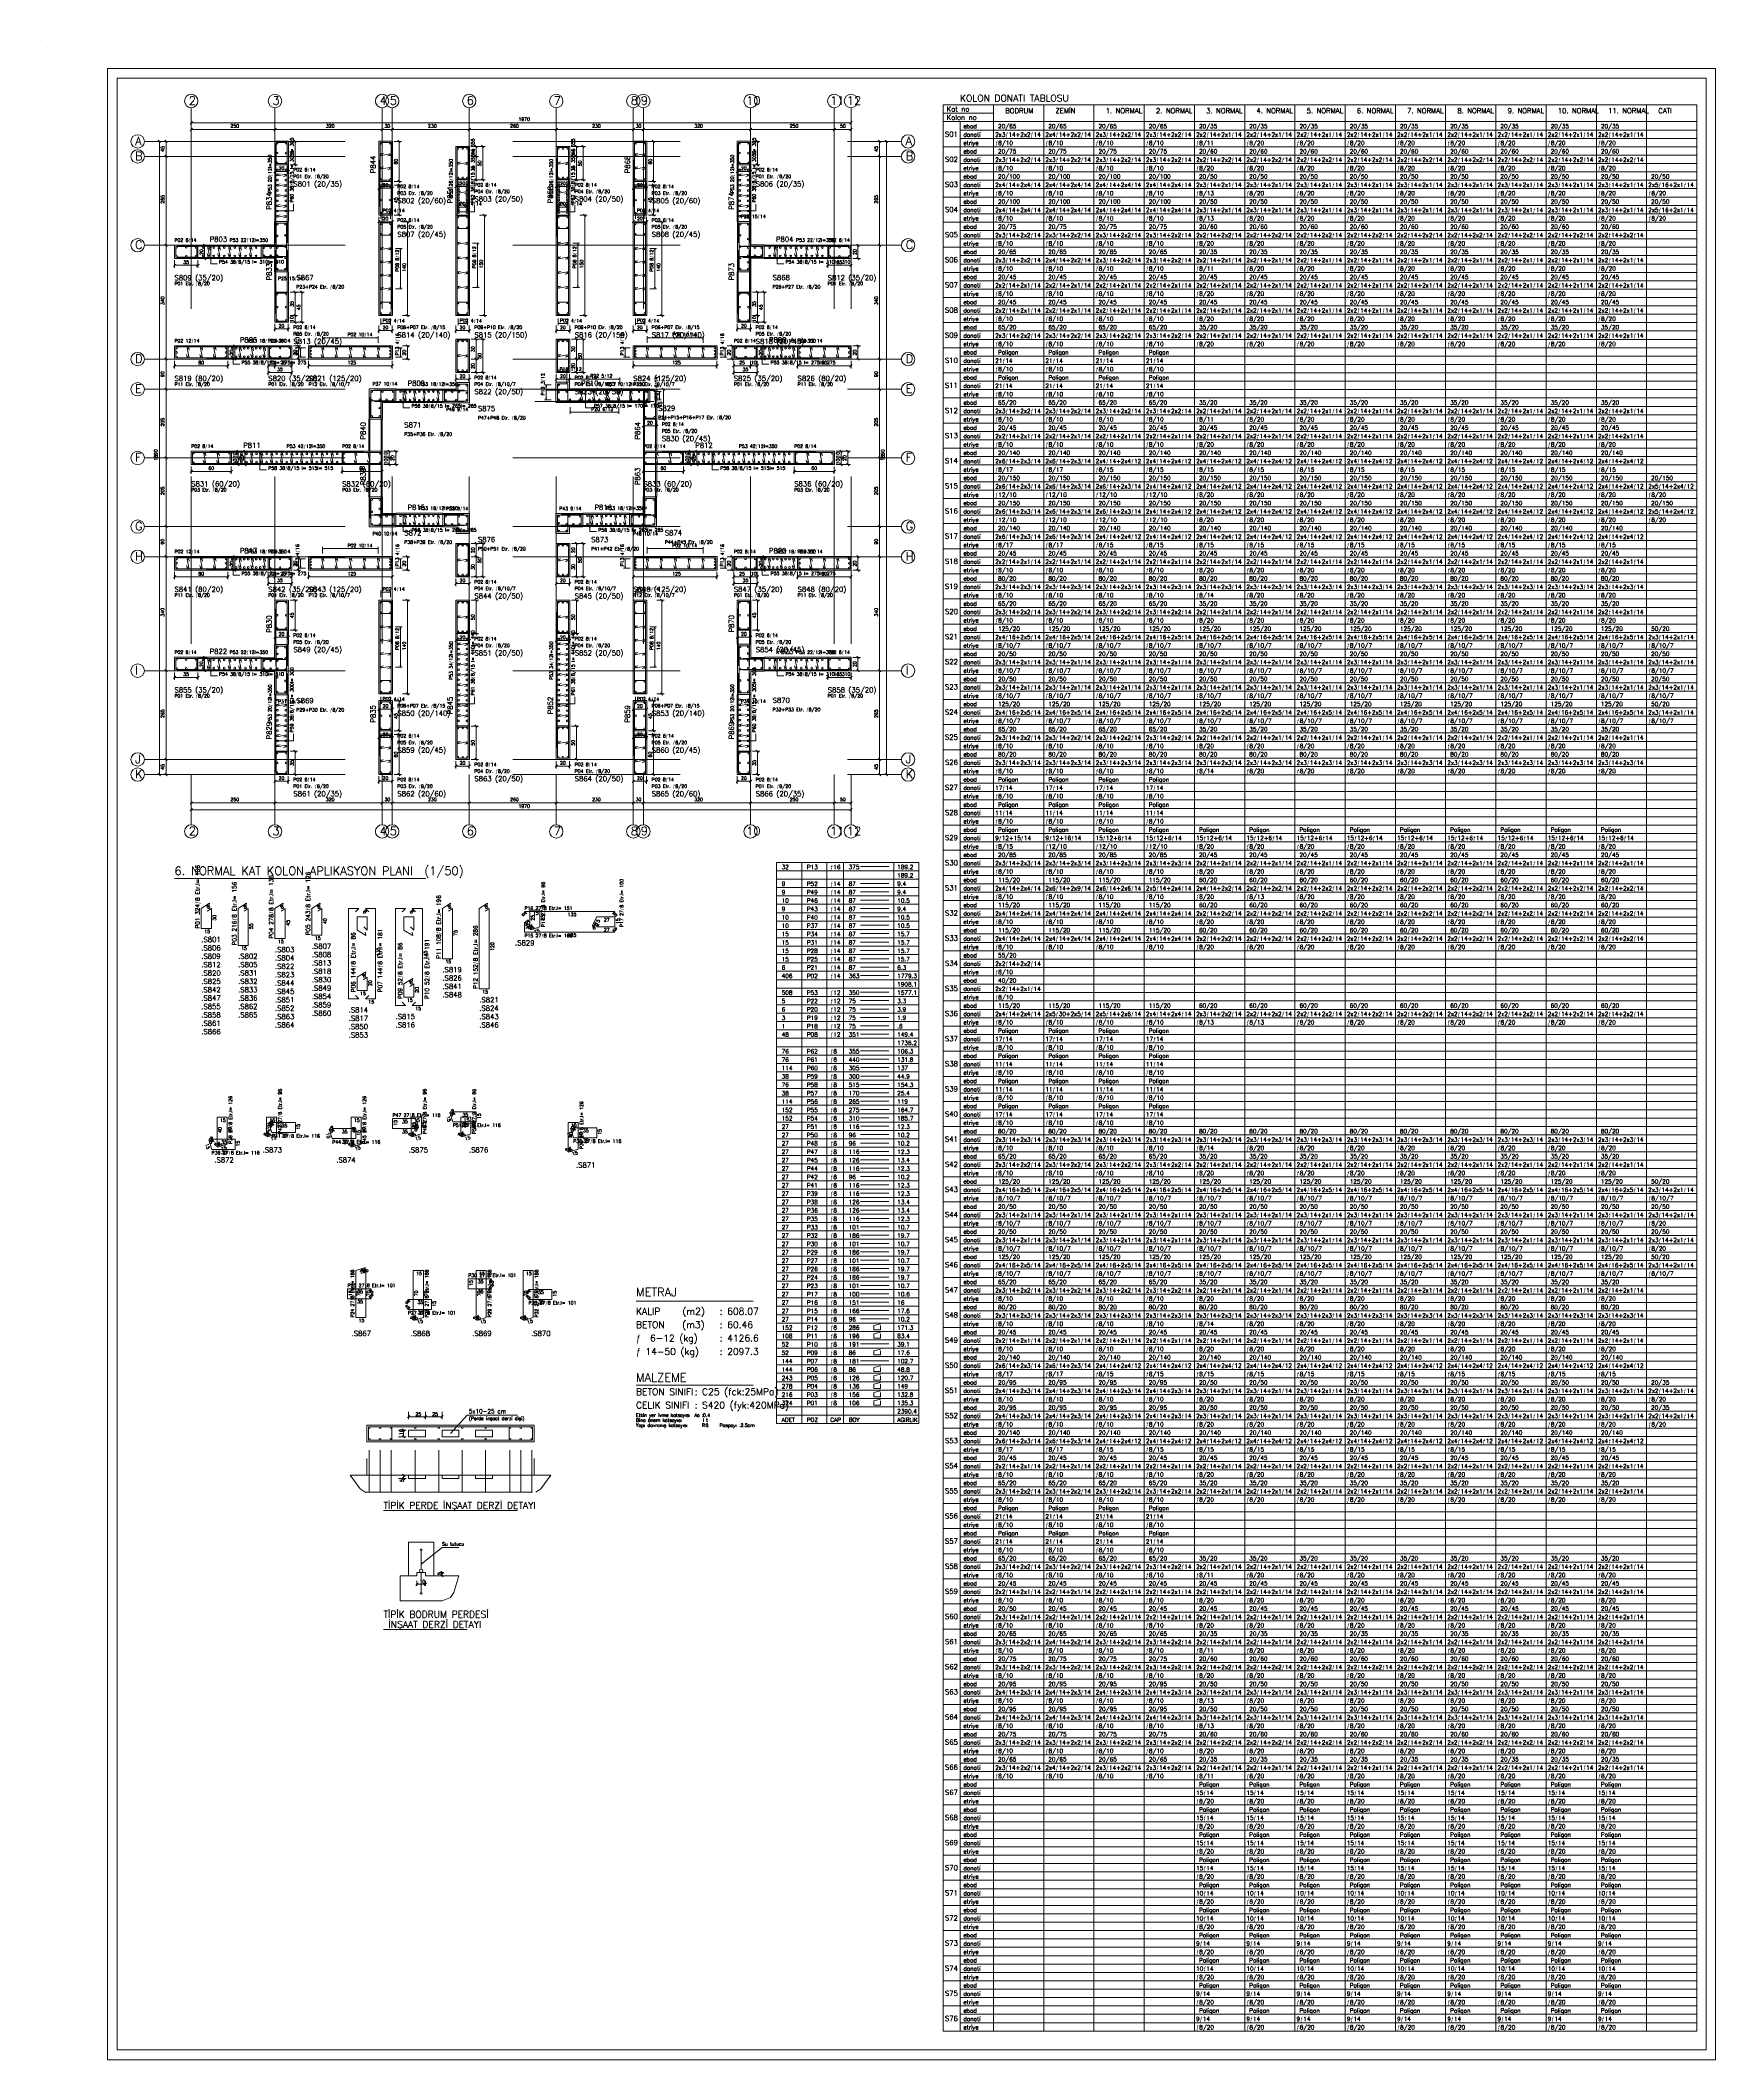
# Model space of a CAD drawing. Header units: inches. Extents: x -0.73 to 0.27, y 1.31 to 2.52.
import ezdxf

# ---------------------------------------------------------------- set-up
doc = ezdxf.new("R2010")
doc.units = ezdxf.units.IN
doc.header["$MEASUREMENT"] = 0
doc.linetypes.add('CENTER', pattern=[0.0065, 0.002, -0.001, 0.0005, -0.001, 0.002])
doc.linetypes.add('HIDDEN', pattern=[0.006, 0.002, -0.002, 0.002])
for name, color, linetype, lineweight in [('DONATI', 84, 'Continuous', 0), ('OLCU', 1, 'Continuous', 0), ('PENC2', 1, 'Continuous', 0), ('PENC3', 5, 'Continuous', 0), ('PENC4', 84, 'Continuous', 0), ('PEND2', 1, 'CENTER', 0), ('PENH2', 1, 'HIDDEN', 0), ('PENH3', 2, 'HIDDEN', 0)]:
    doc.layers.add(name, color=color, linetype=linetype, lineweight=lineweight)
doc.styles.add('RomanSTA', font='RomanSTA')

msp = doc.modelspace()

# ---------------------------------------------------------------- linework, layer by layer
at = {"layer": 'DONATI', "linetype": 'Continuous'}
for p, q in [((-0.5865, 2.4558), (-0.5865, 2.3967)), ((-0.5864, 2.4566), (-0.5864, 2.4441)), ((-0.5864, 2.4566), (-0.5798, 2.4566)), ((-0.5798, 2.4566), (-0.5798, 2.4441)), ((-0.5798, 2.4558), (-0.5798, 2.3967)), ((-0.5243, 2.4566), (-0.5243, 2.4341)), ((-0.5243, 2.4566), (-0.5177, 2.4566)), ((-0.5177, 2.4566), (-0.5177, 2.4341)), ((-0.4783, 2.4536), (-0.4783, 2.435)), ((-0.4783, 2.4536), (-0.4717, 2.4536)), ((-0.4717, 2.4536), (-0.4717, 2.435)), ((-0.4184, 2.4536), (-0.4184, 2.435)), ((-0.4184, 2.4536), (-0.4118, 2.4536)), ((-0.4118, 2.4536), (-0.4118, 2.435)), ((-0.3724, 2.4566), (-0.3724, 2.4341)), ((-0.3724, 2.4566), (-0.3658, 2.4566)), ((-0.3658, 2.4566), (-0.3658, 2.4341)), ((-0.3104, 2.4558), (-0.3104, 2.3967)), ((-0.3103, 2.4566), (-0.3103, 2.4441)), ((-0.3103, 2.4566), (-0.3037, 2.4566)), ((-0.3037, 2.4566), (-0.3037, 2.4441)), ((-0.3037, 2.4558), (-0.3037, 2.3967)), ((-0.5864, 2.4441), (-0.5798, 2.4441)), ((-0.5244, 2.4462), (-0.5244, 2.4185)), ((-0.5177, 2.4462), (-0.5177, 2.4185)), ((-0.4784, 2.4471), (-0.4784, 2.4005)), ((-0.4717, 2.4471), (-0.4717, 2.4005)), ((-0.4185, 2.4471), (-0.4185, 2.4005)), ((-0.4118, 2.4471), (-0.4118, 2.4005)), ((-0.3725, 2.4462), (-0.3725, 2.4185)), ((-0.3658, 2.4462), (-0.3658, 2.4185)), ((-0.3103, 2.4441), (-0.3037, 2.4441)), ((-0.5243, 2.4341), (-0.5177, 2.4341)), ((-0.5243, 2.4306), (-0.5243, 2.414)), ((-0.5243, 2.4306), (-0.5177, 2.4306)), ((-0.5177, 2.4306), (-0.5177, 2.414)), ((-0.4783, 2.435), (-0.4717, 2.435)), ((-0.4184, 2.435), (-0.4118, 2.435)), ((-0.3724, 2.4341), (-0.3658, 2.4341)), ((-0.3724, 2.4306), (-0.3724, 2.414)), ((-0.3724, 2.4306), (-0.3658, 2.4306)), ((-0.3658, 2.4306), (-0.3658, 2.414)), ((-0.5243, 2.414), (-0.5177, 2.414)), ((-0.4783, 2.4126), (-0.4783, 2.354)), ((-0.4783, 2.4126), (-0.4717, 2.4126)), ((-0.4717, 2.4126), (-0.4717, 2.354)), ((-0.4184, 2.4126), (-0.4184, 2.354)), ((-0.4184, 2.4126), (-0.4118, 2.4126)), ((-0.4118, 2.4126), (-0.4118, 2.354)), ((-0.3724, 2.414), (-0.3658, 2.414)), ((-0.5803, 2.4085), (-0.5863, 2.4085)), ((-0.5863, 2.4085), (-0.5863, 2.3805)), ((-0.5803, 2.3805), (-0.5803, 2.4085)), ((-0.5244, 2.4013), (-0.5177, 2.4013)), ((-0.5243, 2.4086), (-0.5243, 2.354)), ((-0.5243, 2.4086), (-0.5177, 2.4086)), ((-0.5177, 2.4086), (-0.5177, 2.354)), ((-0.4784, 2.4053), (-0.4717, 2.4053)), ((-0.4185, 2.4053), (-0.4118, 2.4053)), ((-0.3725, 2.4013), (-0.3658, 2.4013)), ((-0.3724, 2.4086), (-0.3724, 2.354)), ((-0.3724, 2.4086), (-0.3658, 2.4086)), ((-0.3658, 2.4086), (-0.3658, 2.354)), ((-0.3039, 2.4085), (-0.3099, 2.4085)), ((-0.3099, 2.4085), (-0.3099, 2.3805)), ((-0.3039, 2.3805), (-0.3039, 2.4085)), ((-0.6464, 2.3946), (-0.6464, 2.3881)), ((-0.6464, 2.3946), (-0.6338, 2.3946)), ((-0.6464, 2.3881), (-0.6338, 2.3881)), ((-0.6455, 2.3947), (-0.5825, 2.3947)), ((-0.6455, 2.388), (-0.5825, 2.388)), ((-0.6338, 2.3946), (-0.6338, 2.3881)), ((-0.5803, 2.3945), (-0.5943, 2.3945)), ((-0.5943, 2.3945), (-0.5943, 2.3885)), ((-0.5943, 2.3885), (-0.5803, 2.3885)), ((-0.5865, 2.3923), (-0.5865, 2.3545)), ((-0.5798, 2.3923), (-0.5798, 2.3545)), ((-0.3104, 2.3923), (-0.3104, 2.3545)), ((-0.2959, 2.3945), (-0.3099, 2.3945)), ((-0.3099, 2.3885), (-0.2959, 2.3885)), ((-0.3077, 2.3947), (-0.2446, 2.3947)), ((-0.3077, 2.388), (-0.2446, 2.388)), ((-0.3037, 2.3923), (-0.3037, 2.3545)), ((-0.2959, 2.3885), (-0.2959, 2.3945)), ((-0.2563, 2.3946), (-0.2563, 2.3881)), ((-0.2563, 2.3946), (-0.2437, 2.3946)), ((-0.2563, 2.3881), (-0.2437, 2.3881)), ((-0.2437, 2.3946), (-0.2437, 2.3881)), ((-0.5863, 2.3805), (-0.5803, 2.3805)), ((-0.3099, 2.3805), (-0.3039, 2.3805)), ((-0.5864, 2.3666), (-0.5864, 2.35)), ((-0.5864, 2.3666), (-0.5798, 2.3666)), ((-0.5798, 2.3666), (-0.5798, 2.35)), ((-0.3103, 2.3666), (-0.3103, 2.35)), ((-0.3103, 2.3666), (-0.3037, 2.3666)), ((-0.3037, 2.3666), (-0.3037, 2.35)), ((-0.5244, 2.3613), (-0.5177, 2.3613)), ((-0.5243, 2.354), (-0.5177, 2.354)), ((-0.4784, 2.3613), (-0.4717, 2.3613)), ((-0.4783, 2.354), (-0.4717, 2.354)), ((-0.4185, 2.3613), (-0.4118, 2.3613)), ((-0.4184, 2.354), (-0.4118, 2.354)), ((-0.3725, 2.3613), (-0.3658, 2.3613)), ((-0.3724, 2.354), (-0.3658, 2.354)), ((-0.5864, 2.35), (-0.5798, 2.35)), ((-0.3103, 2.35), (-0.3037, 2.35)), ((-0.6464, 2.3346), (-0.6464, 2.328)), ((-0.6464, 2.3346), (-0.6158, 2.3346)), ((-0.6464, 2.328), (-0.6158, 2.328)), ((-0.6279, 2.3346), (-0.5787, 2.3346)), ((-0.6279, 2.3279), (-0.5787, 2.3279)), ((-0.6158, 2.3346), (-0.6158, 2.328)), ((-0.5904, 2.3346), (-0.5904, 2.328)), ((-0.5904, 2.3346), (-0.5778, 2.3346)), ((-0.5904, 2.328), (-0.5778, 2.328)), ((-0.5778, 2.3346), (-0.5778, 2.328)), ((-0.5663, 2.3346), (-0.5663, 2.328)), ((-0.5663, 2.3346), (-0.5177, 2.3346)), ((-0.5663, 2.328), (-0.5177, 2.328)), ((-0.5177, 2.3346), (-0.5177, 2.328)), ((-0.4783, 2.3386), (-0.4783, 2.32)), ((-0.4783, 2.3386), (-0.4717, 2.3386)), ((-0.4717, 2.3386), (-0.4717, 2.32)), ((-0.4184, 2.3386), (-0.4184, 2.32)), ((-0.4184, 2.3386), (-0.4118, 2.3386)), ((-0.4118, 2.3386), (-0.4118, 2.32)), ((-0.3724, 2.3346), (-0.3724, 2.328)), ((-0.3724, 2.3346), (-0.3238, 2.3346)), ((-0.3724, 2.328), (-0.3238, 2.328)), ((-0.3238, 2.3346), (-0.3238, 2.328)), ((-0.3124, 2.3346), (-0.3124, 2.328)), ((-0.3124, 2.3346), (-0.2998, 2.3346)), ((-0.3124, 2.328), (-0.2998, 2.328)), ((-0.3115, 2.3346), (-0.2622, 2.3346)), ((-0.3115, 2.3279), (-0.2622, 2.3279)), ((-0.2998, 2.3346), (-0.2998, 2.328)), ((-0.2743, 2.3346), (-0.2743, 2.328)), ((-0.2743, 2.3346), (-0.2437, 2.3346)), ((-0.2743, 2.328), (-0.2437, 2.328)), ((-0.2437, 2.3346), (-0.2437, 2.328)), ((-0.4783, 2.32), (-0.4717, 2.32)), ((-0.4184, 2.32), (-0.4118, 2.32)), ((-0.5304, 2.3043), (-0.5304, 2.2659)), ((-0.5299, 2.3085), (-0.5299, 2.3025)), ((-0.5159, 2.3085), (-0.5299, 2.3085)), ((-0.5239, 2.3085), (-0.5299, 2.3085)), ((-0.5299, 2.3085), (-0.5299, 2.2925)), ((-0.5277, 2.3087), (-0.4741, 2.3087)), ((-0.5239, 2.2925), (-0.5239, 2.3085)), ((-0.5237, 2.3043), (-0.5237, 2.2659)), ((-0.5159, 2.3025), (-0.5159, 2.3085)), ((-0.4719, 2.3083), (-0.4859, 2.3083)), ((-0.4859, 2.3083), (-0.4859, 2.3023)), ((-0.4719, 2.3123), (-0.4779, 2.3123)), ((-0.4779, 2.3123), (-0.4779, 2.3023)), ((-0.4719, 2.3023), (-0.4719, 2.3123)), ((-0.4719, 2.3023), (-0.4719, 2.3083)), ((-0.4247, 2.3087), (-0.3607, 2.3087)), ((-0.4123, 2.3125), (-0.4183, 2.3125)), ((-0.4183, 2.3125), (-0.4183, 2.3025)), ((-0.4183, 2.3085), (-0.4183, 2.3025)), ((-0.3643, 2.3085), (-0.4183, 2.3085)), ((-0.4123, 2.3025), (-0.4123, 2.3125)), ((-0.3643, 2.3085), (-0.3751, 2.3085)), ((-0.3751, 2.3085), (-0.3751, 2.3025)), ((-0.3665, 2.3042), (-0.3665, 2.2659)), ((-0.3664, 2.3086), (-0.3664, 2.2921)), ((-0.3664, 2.3086), (-0.3598, 2.3086)), ((-0.3643, 2.3025), (-0.3643, 2.3085)), ((-0.3598, 2.3086), (-0.3598, 2.2921)), ((-0.3598, 2.3042), (-0.3598, 2.2659)), ((-0.5299, 2.3025), (-0.5159, 2.3025)), ((-0.5299, 2.2925), (-0.5239, 2.2925)), ((-0.5277, 2.302), (-0.4741, 2.302)), ((-0.4859, 2.3023), (-0.4719, 2.3023)), ((-0.4779, 2.3023), (-0.4719, 2.3023)), ((-0.4319, 2.302), (-0.3607, 2.302)), ((-0.4183, 2.3025), (-0.4123, 2.3025)), ((-0.4183, 2.3025), (-0.3643, 2.3025)), ((-0.3751, 2.3025), (-0.3643, 2.3025)), ((-0.3664, 2.2921), (-0.3598, 2.2921)), ((-0.6364, 2.2716), (-0.6364, 2.265)), ((-0.6364, 2.2716), (-0.6138, 2.2716)), ((-0.6259, 2.2717), (-0.5342, 2.2717)), ((-0.6138, 2.2716), (-0.6138, 2.265)), ((-0.5463, 2.2716), (-0.5463, 2.265)), ((-0.5463, 2.2716), (-0.5237, 2.2716)), ((-0.5304, 2.2707), (-0.5304, 2.2323)), ((-0.5237, 2.2716), (-0.5237, 2.265)), ((-0.5237, 2.2707), (-0.5237, 2.2323)), ((-0.3665, 2.2707), (-0.3665, 2.2323)), ((-0.3664, 2.2716), (-0.3664, 2.265)), ((-0.3664, 2.2716), (-0.3438, 2.2716)), ((-0.3598, 2.2707), (-0.3598, 2.2323)), ((-0.3559, 2.2717), (-0.2642, 2.2717)), ((-0.3438, 2.2716), (-0.3438, 2.265)), ((-0.2763, 2.2716), (-0.2763, 2.265)), ((-0.2763, 2.2716), (-0.2537, 2.2716)), ((-0.2537, 2.2716), (-0.2537, 2.265)), ((-0.6364, 2.265), (-0.6138, 2.265)), ((-0.6259, 2.265), (-0.5342, 2.265)), ((-0.5463, 2.265), (-0.5237, 2.265)), ((-0.3664, 2.265), (-0.3438, 2.265)), ((-0.3559, 2.265), (-0.2642, 2.265)), ((-0.2763, 2.265), (-0.2537, 2.265)), ((-0.5239, 2.2441), (-0.5299, 2.2441)), ((-0.5299, 2.2441), (-0.5299, 2.2281)), ((-0.5239, 2.2281), (-0.5239, 2.2441)), ((-0.3603, 2.2441), (-0.3663, 2.2441)), ((-0.3663, 2.2441), (-0.3663, 2.2281)), ((-0.3603, 2.2281), (-0.3603, 2.2441)), ((-0.5299, 2.2341), (-0.5299, 2.2281)), ((-0.5159, 2.2341), (-0.5299, 2.2341)), ((-0.5277, 2.2346), (-0.4741, 2.2346)), ((-0.5159, 2.2281), (-0.5159, 2.2341)), ((-0.4859, 2.2341), (-0.4859, 2.2281)), ((-0.4719, 2.2341), (-0.4859, 2.2341)), ((-0.4719, 2.2341), (-0.4779, 2.2341)), ((-0.4779, 2.2341), (-0.4779, 2.2241)), ((-0.4719, 2.2241), (-0.4719, 2.2341)), ((-0.4719, 2.2281), (-0.4719, 2.2341)), ((-0.4183, 2.2341), (-0.4183, 2.2281)), ((-0.4043, 2.2341), (-0.4183, 2.2341)), ((-0.4123, 2.2341), (-0.4183, 2.2341)), ((-0.4183, 2.2341), (-0.4183, 2.2241)), ((-0.4161, 2.2346), (-0.3625, 2.2346)), ((-0.4123, 2.2241), (-0.4123, 2.2341)), ((-0.4043, 2.2281), (-0.4043, 2.2341)), ((-0.3743, 2.2341), (-0.3743, 2.2281)), ((-0.3603, 2.2341), (-0.3743, 2.2341)), ((-0.3603, 2.2281), (-0.3603, 2.2341)), ((-0.5299, 2.2281), (-0.5239, 2.2281)), ((-0.5299, 2.2281), (-0.5159, 2.2281)), ((-0.5277, 2.2279), (-0.4741, 2.2279)), ((-0.4859, 2.2281), (-0.4719, 2.2281)), ((-0.4779, 2.2241), (-0.4719, 2.2241)), ((-0.4183, 2.2281), (-0.4043, 2.2281)), ((-0.4183, 2.2241), (-0.4123, 2.2241)), ((-0.4161, 2.2279), (-0.3625, 2.2279)), ((-0.3743, 2.2281), (-0.3603, 2.2281)), ((-0.3663, 2.2281), (-0.3603, 2.2281)), ((-0.6464, 2.2086), (-0.6464, 2.2021)), ((-0.6464, 2.2086), (-0.6158, 2.2086)), ((-0.6279, 2.2087), (-0.5787, 2.2087)), ((-0.6158, 2.2086), (-0.6158, 2.2021)), ((-0.5904, 2.2086), (-0.5904, 2.2021)), ((-0.5904, 2.2086), (-0.5778, 2.2086)), ((-0.5778, 2.2086), (-0.5778, 2.2021)), ((-0.5663, 2.2086), (-0.5663, 2.2021)), ((-0.5663, 2.2086), (-0.5177, 2.2086)), ((-0.5177, 2.2086), (-0.5177, 2.2021)), ((-0.4783, 2.2166), (-0.4783, 2.198)), ((-0.4783, 2.2166), (-0.4717, 2.2166)), ((-0.4717, 2.2166), (-0.4717, 2.198)), ((-0.4184, 2.2166), (-0.4184, 2.198)), ((-0.4184, 2.2166), (-0.4118, 2.2166)), ((-0.4118, 2.2166), (-0.4118, 2.198)), ((-0.3724, 2.2086), (-0.3724, 2.2021)), ((-0.3724, 2.2086), (-0.3238, 2.2086)), ((-0.3238, 2.2086), (-0.3238, 2.2021)), ((-0.3124, 2.2086), (-0.3124, 2.2021)), ((-0.3124, 2.2086), (-0.2998, 2.2086)), ((-0.3115, 2.2087), (-0.2622, 2.2087)), ((-0.2998, 2.2086), (-0.2998, 2.2021)), ((-0.2743, 2.2086), (-0.2743, 2.2021)), ((-0.2743, 2.2086), (-0.2437, 2.2086)), ((-0.2437, 2.2086), (-0.2437, 2.2021)), ((-0.6464, 2.2021), (-0.6158, 2.2021)), ((-0.6279, 2.202), (-0.5787, 2.202)), ((-0.5904, 2.2021), (-0.5778, 2.2021)), ((-0.5663, 2.2021), (-0.5177, 2.2021)), ((-0.4783, 2.198), (-0.4717, 2.198)), ((-0.4184, 2.198), (-0.4118, 2.198)), ((-0.3724, 2.2021), (-0.3238, 2.2021)), ((-0.3124, 2.2021), (-0.2998, 2.2021)), ((-0.3115, 2.202), (-0.2622, 2.202)), ((-0.2743, 2.2021), (-0.2437, 2.2021)), ((-0.5864, 2.1826), (-0.5864, 2.1661)), ((-0.5864, 2.1826), (-0.5798, 2.1826)), ((-0.5798, 2.1826), (-0.5798, 2.1661)), ((-0.5243, 2.1826), (-0.5243, 2.1281)), ((-0.5243, 2.1826), (-0.5177, 2.1826)), ((-0.5177, 2.1826), (-0.5177, 2.1281)), ((-0.4783, 2.1826), (-0.4783, 2.1641)), ((-0.4783, 2.1826), (-0.4717, 2.1826)), ((-0.4717, 2.1826), (-0.4717, 2.1641)), ((-0.4184, 2.1826), (-0.4184, 2.1641)), ((-0.4184, 2.1826), (-0.4118, 2.1826)), ((-0.4118, 2.1826), (-0.4118, 2.1641)), ((-0.3724, 2.1826), (-0.3724, 2.1281)), ((-0.3724, 2.1826), (-0.3658, 2.1826)), ((-0.3658, 2.1826), (-0.3658, 2.1281)), ((-0.3103, 2.1826), (-0.3103, 2.1661)), ((-0.3103, 2.1826), (-0.3037, 2.1826)), ((-0.3037, 2.1826), (-0.3037, 2.1661)), ((-0.5865, 2.1782), (-0.5865, 2.1441)), ((-0.5798, 2.1782), (-0.5798, 2.1441)), ((-0.5244, 2.1754), (-0.5177, 2.1754)), ((-0.4784, 2.1762), (-0.4784, 2.0955)), ((-0.4717, 2.1762), (-0.4717, 2.0955)), ((-0.4185, 2.1762), (-0.4185, 2.0955)), ((-0.4118, 2.1762), (-0.4118, 2.0955)), ((-0.3725, 2.1754), (-0.3658, 2.1754)), ((-0.3104, 2.1782), (-0.3104, 2.1443)), ((-0.3037, 2.1782), (-0.3037, 2.1443)), ((-0.5864, 2.1661), (-0.5798, 2.1661)), ((-0.4783, 2.1641), (-0.4717, 2.1641)), ((-0.4184, 2.1641), (-0.4118, 2.1641)), ((-0.3103, 2.1661), (-0.3037, 2.1661)), ((-0.6464, 2.1486), (-0.6464, 2.142)), ((-0.6464, 2.1486), (-0.6338, 2.1486)), ((-0.6455, 2.1486), (-0.5825, 2.1486)), ((-0.6338, 2.1486), (-0.6338, 2.142)), ((-0.5803, 2.1479), (-0.5943, 2.1479)), ((-0.5943, 2.1479), (-0.5943, 2.1419)), ((-0.5803, 2.1559), (-0.5863, 2.1559)), ((-0.5863, 2.1559), (-0.5863, 2.1279)), ((-0.5803, 2.1279), (-0.5803, 2.1559)), ((-0.3039, 2.1561), (-0.3099, 2.1561)), ((-0.3099, 2.1561), (-0.3099, 2.1281)), ((-0.2959, 2.1481), (-0.3099, 2.1481)), ((-0.3077, 2.1486), (-0.2446, 2.1486)), ((-0.3039, 2.1281), (-0.3039, 2.1561)), ((-0.2959, 2.1421), (-0.2959, 2.1481)), ((-0.2563, 2.1486), (-0.2563, 2.142)), ((-0.2563, 2.1486), (-0.2437, 2.1486)), ((-0.2437, 2.1486), (-0.2437, 2.142)), ((-0.6464, 2.142), (-0.6338, 2.142)), ((-0.6455, 2.1419), (-0.5825, 2.1419)), ((-0.5943, 2.1419), (-0.5803, 2.1419)), ((-0.5865, 2.1397), (-0.5865, 2.0809)), ((-0.5798, 2.1397), (-0.5798, 2.0809)), ((-0.5244, 2.1354), (-0.5177, 2.1354)), ((-0.3725, 2.1354), (-0.3658, 2.1354)), ((-0.3104, 2.1399), (-0.3104, 2.0809)), ((-0.3099, 2.1421), (-0.2959, 2.1421)), ((-0.3077, 2.1419), (-0.2446, 2.1419)), ((-0.3037, 2.1399), (-0.3037, 2.0809)), ((-0.2563, 2.142), (-0.2437, 2.142)), ((-0.5863, 2.1279), (-0.5803, 2.1279)), ((-0.5243, 2.1281), (-0.5177, 2.1281)), ((-0.5243, 2.1226), (-0.5243, 2.1061)), ((-0.5243, 2.1226), (-0.5177, 2.1226)), ((-0.5177, 2.1226), (-0.5177, 2.1061)), ((-0.3724, 2.1281), (-0.3658, 2.1281)), ((-0.3724, 2.1226), (-0.3724, 2.1061)), ((-0.3724, 2.1226), (-0.3658, 2.1226)), ((-0.3658, 2.1226), (-0.3658, 2.1061)), ((-0.3099, 2.1281), (-0.3039, 2.1281)), ((-0.5244, 2.1182), (-0.5244, 2.0905)), ((-0.5177, 2.1182), (-0.5177, 2.0905)), ((-0.3725, 2.1182), (-0.3725, 2.0905)), ((-0.3658, 2.1182), (-0.3658, 2.0905)), ((-0.5243, 2.1061), (-0.5177, 2.1061)), ((-0.5243, 2.1026), (-0.5243, 2.08)), ((-0.5243, 2.1026), (-0.5177, 2.1026)), ((-0.5177, 2.1026), (-0.5177, 2.08)), ((-0.4783, 2.1076), (-0.4783, 2.089)), ((-0.4783, 2.1076), (-0.4717, 2.1076)), ((-0.4717, 2.1076), (-0.4717, 2.089)), ((-0.4184, 2.1076), (-0.4184, 2.089)), ((-0.4184, 2.1076), (-0.4118, 2.1076)), ((-0.4118, 2.1076), (-0.4118, 2.089)), ((-0.3724, 2.1061), (-0.3658, 2.1061)), ((-0.3724, 2.1026), (-0.3724, 2.08)), ((-0.3724, 2.1026), (-0.3658, 2.1026)), ((-0.3658, 2.1026), (-0.3658, 2.08)), ((-0.5864, 2.0926), (-0.5864, 2.08)), ((-0.5864, 2.0926), (-0.5798, 2.0926)), ((-0.5798, 2.0926), (-0.5798, 2.08)), ((-0.4783, 2.089), (-0.4717, 2.089)), ((-0.4184, 2.089), (-0.4118, 2.089)), ((-0.3103, 2.0926), (-0.3103, 2.08)), ((-0.3103, 2.0926), (-0.3037, 2.0926)), ((-0.3037, 2.0926), (-0.3037, 2.08)), ((-0.5864, 2.08), (-0.5798, 2.08)), ((-0.5243, 2.08), (-0.5177, 2.08)), ((-0.3724, 2.08), (-0.3658, 2.08)), ((-0.3103, 2.08), (-0.3037, 2.08)), ((-0.6311, 1.9993), (-0.6262, 2.0025)), ((-0.6266, 2.0005), (-0.6262, 2.0025)), ((-0.6091, 1.9993), (-0.6042, 2.0025)), ((-0.6046, 2.0005), (-0.6042, 2.0025)), ((-0.5871, 1.9993), (-0.5822, 2.0025)), ((-0.5826, 2.0005), (-0.5822, 2.0025)), ((-0.5651, 1.9993), (-0.5602, 2.0025)), ((-0.5606, 2.0005), (-0.5602, 2.0025)), ((-0.4871, 1.9993), (-0.4822, 2.0025)), ((-0.4826, 2.0005), (-0.4822, 2.0025)), ((-0.4651, 1.9993), (-0.4602, 2.0025)), ((-0.4606, 2.0005), (-0.4602, 2.0025)), ((-0.6311, 1.9993), (-0.6311, 1.9873)), ((-0.6275, 1.9977), (-0.6251, 1.9993)), ((-0.6251, 1.9873), (-0.6251, 1.9993)), ((-0.6091, 1.9993), (-0.6091, 1.9773)), ((-0.6055, 1.9977), (-0.6031, 1.9993)), ((-0.6031, 1.9773), (-0.6031, 1.9993)), ((-0.5871, 1.9993), (-0.5871, 1.9813)), ((-0.5835, 1.9977), (-0.5811, 1.9993)), ((-0.5811, 1.9813), (-0.5811, 1.9993)), ((-0.5651, 1.9993), (-0.5651, 1.9833)), ((-0.5615, 1.9977), (-0.5591, 1.9993)), ((-0.5591, 1.9833), (-0.5591, 1.9993)), ((-0.5431, 1.9453), (-0.5431, 1.9993)), ((-0.5431, 1.9993), (-0.5371, 1.9993)), ((-0.5391, 1.9973), (-0.5371, 1.9993)), ((-0.5381, 1.9863), (-0.5381, 1.9943)), ((-0.5381, 1.9943), (-0.5321, 1.9943)), ((-0.5271, 1.9993), (-0.5331, 1.9993)), ((-0.5331, 1.9993), (-0.5311, 1.9973)), ((-0.5321, 1.9943), (-0.5321, 1.9863)), ((-0.5271, 1.9453), (-0.5271, 1.9993)), ((-0.5151, 1.9413), (-0.5151, 1.9993)), ((-0.5151, 1.9993), (-0.5091, 1.9993)), ((-0.5111, 1.9973), (-0.5091, 1.9993)), ((-0.5101, 1.9863), (-0.5101, 1.9943)), ((-0.5101, 1.9943), (-0.5041, 1.9943)), ((-0.4991, 1.9993), (-0.5051, 1.9993)), ((-0.5051, 1.9993), (-0.5031, 1.9973)), ((-0.5041, 1.9943), (-0.5041, 1.9863)), ((-0.4991, 1.9413), (-0.4991, 1.9993)), ((-0.4871, 1.9993), (-0.4871, 1.9693)), ((-0.4835, 1.9977), (-0.4811, 1.9993)), ((-0.4811, 1.9693), (-0.4811, 1.9993)), ((-0.4651, 1.9993), (-0.4651, 1.9513)), ((-0.4615, 1.9977), (-0.4591, 1.9993)), ((-0.4591, 1.9513), (-0.4591, 1.9993)), ((-0.3841, 1.9975), (-0.4381, 1.9975)), ((-0.4381, 1.9975), (-0.4367, 1.9961)), ((-0.4381, 1.9911), (-0.4367, 1.9897)), ((-0.4381, 1.9911), (-0.4381, 1.9851)), ((-0.4289, 1.9983), (-0.4349, 1.9983)), ((-0.4349, 1.9983), (-0.4349, 1.9883)), ((-0.4349, 1.9883), (-0.4335, 1.9897)), ((-0.4289, 1.9883), (-0.4289, 1.9983)), ((-0.3949, 1.9943), (-0.3977, 1.989)), ((-0.3977, 1.989), (-0.3958, 1.9896)), ((-0.3841, 1.9943), (-0.3949, 1.9943)), ((-0.3949, 1.9883), (-0.3935, 1.9897)), ((-0.3841, 1.9975), (-0.3855, 1.9961)), ((-0.3841, 1.9883), (-0.3841, 1.9943)), ((-0.6251, 1.9873), (-0.6311, 1.9873)), ((-0.6031, 1.9773), (-0.6091, 1.9773)), ((-0.5811, 1.9813), (-0.5871, 1.9813)), ((-0.5591, 1.9833), (-0.5651, 1.9833)), ((-0.5381, 1.9863), (-0.5328, 1.9831)), ((-0.5341, 1.9883), (-0.5321, 1.9863)), ((-0.5328, 1.9831), (-0.5332, 1.9851)), ((-0.5101, 1.9863), (-0.5048, 1.9831)), ((-0.5061, 1.9883), (-0.5041, 1.9863)), ((-0.5048, 1.9831), (-0.5052, 1.9851)), ((-0.4381, 1.9851), (-0.3841, 1.9851)), ((-0.4346, 1.9865), (-0.4337, 1.9883)), ((-0.4346, 1.9865), (-0.4289, 1.9883)), ((-0.3949, 1.9883), (-0.3841, 1.9883)), ((-0.3841, 1.9851), (-0.3855, 1.9865)), ((-0.4811, 1.9693), (-0.4871, 1.9693)), ((-0.5381, 1.9583), (-0.5328, 1.9615)), ((-0.5381, 1.9583), (-0.5381, 1.9503)), ((-0.5345, 1.9567), (-0.5321, 1.9583)), ((-0.5328, 1.9615), (-0.5332, 1.9595)), ((-0.5321, 1.9503), (-0.5321, 1.9583)), ((-0.5101, 1.9543), (-0.5048, 1.9575)), ((-0.5101, 1.9543), (-0.5101, 1.9463)), ((-0.5065, 1.9527), (-0.5041, 1.9543)), ((-0.5048, 1.9575), (-0.5052, 1.9555)), ((-0.5041, 1.9463), (-0.5041, 1.9543)), ((-0.5431, 1.9453), (-0.5371, 1.9453)), ((-0.5391, 1.9473), (-0.5371, 1.9453)), ((-0.5381, 1.9503), (-0.5321, 1.9503)), ((-0.5331, 1.9453), (-0.5311, 1.9473)), ((-0.5271, 1.9453), (-0.5331, 1.9453)), ((-0.5151, 1.9413), (-0.5091, 1.9413)), ((-0.5111, 1.9433), (-0.5091, 1.9413)), ((-0.5101, 1.9463), (-0.5041, 1.9463)), ((-0.5051, 1.9413), (-0.5031, 1.9433)), ((-0.4991, 1.9413), (-0.5051, 1.9413)), ((-0.4591, 1.9513), (-0.4651, 1.9513)), ((-0.6157, 1.8747), (-0.6217, 1.8747)), ((-0.6217, 1.8747), (-0.6217, 1.8587)), ((-0.6157, 1.8587), (-0.6157, 1.8747)), ((-0.5861, 1.8747), (-0.5921, 1.8747)), ((-0.5921, 1.8747), (-0.5921, 1.8647)), ((-0.5907, 1.8712), (-0.5889, 1.8703)), ((-0.5907, 1.8712), (-0.5889, 1.8655)), ((-0.5749, 1.8715), (-0.5889, 1.8715)), ((-0.5889, 1.8715), (-0.5875, 1.87)), ((-0.5861, 1.8647), (-0.5861, 1.8747)), ((-0.5749, 1.8655), (-0.5749, 1.8715)), ((-0.5357, 1.8747), (-0.5417, 1.8747)), ((-0.5417, 1.8747), (-0.5417, 1.8587)), ((-0.5357, 1.8587), (-0.5357, 1.8747)), ((-0.5029, 1.8739), (-0.5169, 1.8739)), ((-0.5169, 1.8739), (-0.5169, 1.8679)), ((-0.4997, 1.8747), (-0.5057, 1.8747)), ((-0.5057, 1.8747), (-0.5057, 1.8647)), ((-0.5029, 1.8679), (-0.5043, 1.8693)), ((-0.5011, 1.8681), (-0.5029, 1.8739)), ((-0.5011, 1.8681), (-0.5029, 1.8691)), ((-0.4997, 1.8647), (-0.4997, 1.8747)), ((-0.4827, 1.8776), (-0.4809, 1.8767)), ((-0.4827, 1.8776), (-0.4809, 1.8719)), ((-0.4669, 1.8779), (-0.4809, 1.8779)), ((-0.4809, 1.8779), (-0.4795, 1.8764)), ((-0.4809, 1.8719), (-0.4669, 1.8719)), ((-0.4701, 1.8747), (-0.4761, 1.8747)), ((-0.4761, 1.8747), (-0.4761, 1.8647)), ((-0.4701, 1.8647), (-0.4701, 1.8747)), ((-0.4669, 1.8719), (-0.4669, 1.8779)), ((-0.4061, 1.8716), (-0.4121, 1.8716)), ((-0.4121, 1.8716), (-0.4121, 1.8556)), ((-0.4061, 1.8556), (-0.4061, 1.8716)), ((-0.6267, 1.8612), (-0.6249, 1.8603)), ((-0.6267, 1.8612), (-0.6249, 1.8555)), ((-0.6109, 1.8615), (-0.6249, 1.8615)), ((-0.6249, 1.8615), (-0.6235, 1.86)), ((-0.6217, 1.8587), (-0.6203, 1.8601)), ((-0.6214, 1.8569), (-0.6205, 1.8587)), ((-0.6214, 1.8569), (-0.6157, 1.8587)), ((-0.6109, 1.8555), (-0.6109, 1.8615)), ((-0.5921, 1.8647), (-0.5907, 1.8661)), ((-0.5918, 1.8629), (-0.5909, 1.8647)), ((-0.5918, 1.8629), (-0.5861, 1.8647)), ((-0.5889, 1.8655), (-0.5749, 1.8655)), ((-0.5547, 1.8676), (-0.5529, 1.8667)), ((-0.5547, 1.8676), (-0.5529, 1.8619)), ((-0.5389, 1.8679), (-0.5529, 1.8679)), ((-0.5529, 1.8679), (-0.5515, 1.8664)), ((-0.5529, 1.8619), (-0.5389, 1.8619)), ((-0.5417, 1.8587), (-0.5403, 1.8601)), ((-0.5414, 1.8569), (-0.5405, 1.8587)), ((-0.5414, 1.8569), (-0.5357, 1.8587)), ((-0.5389, 1.8619), (-0.5389, 1.8679)), ((-0.5169, 1.8679), (-0.5029, 1.8679)), ((-0.5057, 1.8647), (-0.5043, 1.8661)), ((-0.5054, 1.8629), (-0.5045, 1.8647)), ((-0.5054, 1.8629), (-0.4997, 1.8647)), ((-0.4761, 1.8647), (-0.4747, 1.8661)), ((-0.4758, 1.8629), (-0.4749, 1.8647)), ((-0.4758, 1.8629), (-0.4701, 1.8647)), ((-0.4121, 1.8556), (-0.4107, 1.857)), ((-0.4107, 1.8681), (-0.4089, 1.8672)), ((-0.4107, 1.8681), (-0.4089, 1.8624)), ((-0.3949, 1.8684), (-0.4089, 1.8684)), ((-0.4089, 1.8684), (-0.4075, 1.867)), ((-0.4089, 1.8624), (-0.3949, 1.8624)), ((-0.3949, 1.8624), (-0.3949, 1.8684)), ((-0.6249, 1.8555), (-0.6109, 1.8555)), ((-0.4119, 1.8538), (-0.4109, 1.8556)), ((-0.4119, 1.8538), (-0.4061, 1.8556)), ((-0.5332, 1.7849), (-0.5389, 1.7831)), ((-0.5332, 1.7849), (-0.5341, 1.7831)), ((-0.5297, 1.7723), (-0.5437, 1.7723)), ((-0.5437, 1.7723), (-0.5437, 1.7663)), ((-0.5389, 1.7831), (-0.5389, 1.7551)), ((-0.5329, 1.7831), (-0.5343, 1.7817)), ((-0.5329, 1.7551), (-0.5329, 1.7831)), ((-0.5297, 1.7723), (-0.5311, 1.7709)), ((-0.4985, 1.7831), (-0.5045, 1.7831)), ((-0.5045, 1.7831), (-0.5045, 1.7551)), ((-0.4985, 1.7551), (-0.4985, 1.7831)), ((-0.4577, 1.7783), (-0.4717, 1.7783)), ((-0.4717, 1.7783), (-0.4717, 1.7723)), ((-0.4717, 1.7723), (-0.4577, 1.7723)), ((-0.4609, 1.7831), (-0.4669, 1.7831)), ((-0.4669, 1.7831), (-0.4669, 1.7551)), ((-0.4609, 1.7551), (-0.4609, 1.7831)), ((-0.4577, 1.7783), (-0.4591, 1.7769)), ((-0.4577, 1.7723), (-0.4591, 1.7737)), ((-0.4329, 1.7831), (-0.4389, 1.7831)), ((-0.4389, 1.7831), (-0.4389, 1.7551)), ((-0.4329, 1.7551), (-0.4329, 1.7831)), ((-0.5437, 1.7663), (-0.5297, 1.7663)), ((-0.5297, 1.7663), (-0.5311, 1.7677)), ((-0.4937, 1.7659), (-0.5077, 1.7659)), ((-0.5077, 1.7659), (-0.5063, 1.7645)), ((-0.5077, 1.7599), (-0.5063, 1.7613)), ((-0.4937, 1.7599), (-0.4937, 1.7659)), ((-0.4217, 1.7719), (-0.4357, 1.7719)), ((-0.4357, 1.7719), (-0.4343, 1.7705)), ((-0.4357, 1.7659), (-0.4343, 1.7673)), ((-0.4357, 1.7659), (-0.4217, 1.7659)), ((-0.4217, 1.7659), (-0.4217, 1.7719)), ((-0.5389, 1.7551), (-0.5329, 1.7551)), ((-0.5077, 1.7599), (-0.4937, 1.7599)), ((-0.5045, 1.7551), (-0.5031, 1.7565)), ((-0.5042, 1.7533), (-0.5033, 1.7551)), ((-0.5042, 1.7533), (-0.4985, 1.7551)), ((-0.4669, 1.7551), (-0.4655, 1.7565)), ((-0.4666, 1.7533), (-0.4657, 1.7551)), ((-0.4666, 1.7533), (-0.4609, 1.7551)), ((-0.4389, 1.7551), (-0.4375, 1.7565)), ((-0.4386, 1.7533), (-0.4377, 1.7551)), ((-0.4386, 1.7533), (-0.4329, 1.7551))]:
    msp.add_line(p, q, dxfattribs=at)
at = {"layer": 'DONATI'}
for centre in [(-0.5859, 2.4561), (-0.5858, 2.4504), (-0.5804, 2.4503), (-0.5803, 2.4561), (-0.5238, 2.4561), (-0.5238, 2.4494), (-0.5182, 2.4561), (-0.5182, 2.4493), (-0.4778, 2.4531), (-0.475, 2.4531), (-0.4722, 2.4531), (-0.4179, 2.4531), (-0.4151, 2.4531), (-0.4123, 2.4531), (-0.3719, 2.4561), (-0.3719, 2.4494), (-0.3663, 2.4561), (-0.3663, 2.4493), (-0.3098, 2.4561), (-0.3097, 2.4504), (-0.3043, 2.4503), (-0.3042, 2.4561), (-0.5859, 2.4446), (-0.5856, 2.4403), (-0.5856, 2.4372), (-0.5806, 2.4403), (-0.5806, 2.4372), (-0.5803, 2.4446), (-0.5238, 2.4414), (-0.5182, 2.4413), (-0.4778, 2.4355), (-0.4777, 2.4443), (-0.475, 2.4355), (-0.4723, 2.4443), (-0.4722, 2.4355), (-0.4179, 2.4355), (-0.4178, 2.4443), (-0.4151, 2.4355), (-0.4124, 2.4443), (-0.4123, 2.4355), (-0.3719, 2.4414), (-0.3663, 2.4413), (-0.3098, 2.4446), (-0.3095, 2.4403), (-0.3095, 2.4372), (-0.3045, 2.4403), (-0.3045, 2.4372), (-0.3042, 2.4446), (-0.5856, 2.4341), (-0.5856, 2.4311), (-0.5856, 2.428), (-0.5856, 2.4249), (-0.5806, 2.4341), (-0.5806, 2.4311), (-0.5806, 2.428), (-0.5806, 2.4249), (-0.5238, 2.4346), (-0.5238, 2.4301), (-0.5182, 2.4346), (-0.5182, 2.4301), (-0.4775, 2.4328), (-0.4775, 2.4313), (-0.4775, 2.4298), (-0.4775, 2.4283), (-0.4775, 2.4268), (-0.4775, 2.4253), (-0.4775, 2.4238), (-0.4725, 2.4328), (-0.4725, 2.4313), (-0.4725, 2.4298), (-0.4725, 2.4283), (-0.4725, 2.4268), (-0.4725, 2.4253), (-0.4725, 2.4238), (-0.4176, 2.4328), (-0.4176, 2.4313), (-0.4176, 2.4298), (-0.4176, 2.4283), (-0.4176, 2.4268), (-0.4176, 2.4253), (-0.4176, 2.4238), (-0.4126, 2.4328), (-0.4126, 2.4313), (-0.4126, 2.4298), (-0.4126, 2.4283), (-0.4126, 2.4268), (-0.4126, 2.4253), (-0.4126, 2.4238), (-0.3719, 2.4346), (-0.3719, 2.4301), (-0.3663, 2.4346), (-0.3663, 2.4301), (-0.3095, 2.4341), (-0.3095, 2.4311), (-0.3095, 2.428), (-0.3095, 2.4249), (-0.3045, 2.4341), (-0.3045, 2.4311), (-0.3045, 2.428), (-0.3045, 2.4249), (-0.5856, 2.4218), (-0.5856, 2.4188), (-0.5856, 2.4157), (-0.5856, 2.4126), (-0.5806, 2.4218), (-0.5806, 2.4188), (-0.5806, 2.4157), (-0.5806, 2.4126), (-0.5238, 2.4145), (-0.5237, 2.4223), (-0.5183, 2.4223), (-0.5182, 2.4145), (-0.4778, 2.4121), (-0.4775, 2.4223), (-0.4775, 2.4208), (-0.4775, 2.4193), (-0.4775, 2.4178), (-0.4775, 2.4163), (-0.4775, 2.4148), (-0.4725, 2.4223), (-0.4725, 2.4208), (-0.4725, 2.4193), (-0.4725, 2.4178), (-0.4725, 2.4163), (-0.4725, 2.4148), (-0.4722, 2.4121), (-0.4179, 2.4121), (-0.4176, 2.4223), (-0.4176, 2.4208), (-0.4176, 2.4193), (-0.4176, 2.4178), (-0.4176, 2.4163), (-0.4176, 2.4148), (-0.4126, 2.4223), (-0.4126, 2.4208), (-0.4126, 2.4193), (-0.4126, 2.4178), (-0.4126, 2.4163), (-0.4126, 2.4148), (-0.4123, 2.4121), (-0.3719, 2.4145), (-0.3718, 2.4223), (-0.3664, 2.4223), (-0.3663, 2.4145), (-0.3095, 2.4218), (-0.3095, 2.4188), (-0.3095, 2.4157), (-0.3095, 2.4126), (-0.3045, 2.4218), (-0.3045, 2.4188), (-0.3045, 2.4157), (-0.3045, 2.4126), (-0.5857, 2.4079), (-0.5857, 2.4009), (-0.5809, 2.4079), (-0.5809, 2.4012), (-0.5238, 2.4081), (-0.5238, 2.4018), (-0.5182, 2.4081), (-0.5182, 2.4018), (-0.4778, 2.4058), (-0.4722, 2.4058), (-0.4179, 2.4058), (-0.4123, 2.4058), (-0.3719, 2.4081), (-0.3719, 2.4018), (-0.3663, 2.4081), (-0.3663, 2.4018), (-0.3093, 2.4079), (-0.3093, 2.4012), (-0.3045, 2.4079), (-0.3045, 2.399), (-0.6459, 2.3941), (-0.6459, 2.3886), (-0.6401, 2.3941), (-0.6401, 2.3887), (-0.6343, 2.3941), (-0.6343, 2.3886), (-0.63, 2.3939), (-0.63, 2.3889), (-0.6268, 2.3939), (-0.6268, 2.3889), (-0.6237, 2.3939), (-0.6237, 2.3889), (-0.6205, 2.3939), (-0.6205, 2.3889), (-0.6174, 2.3939), (-0.6174, 2.3889), (-0.6142, 2.3939), (-0.6142, 2.3889), (-0.6111, 2.3939), (-0.6111, 2.3889), (-0.6079, 2.3939), (-0.6079, 2.3889), (-0.6047, 2.3939), (-0.6047, 2.3889), (-0.6016, 2.3939), (-0.6016, 2.3889), (-0.5984, 2.3939), (-0.5984, 2.3889), (-0.5937, 2.3939), (-0.5937, 2.3891), (-0.5897, 2.3939), (-0.5897, 2.3891), (-0.5857, 2.3939), (-0.5857, 2.3891), (-0.5809, 2.3945), (-0.5809, 2.3878), (-0.5238, 2.3933), (-0.5182, 2.3933), (-0.4778, 2.3965), (-0.4778, 2.3877), (-0.4722, 2.3965), (-0.4722, 2.3877), (-0.4179, 2.3965), (-0.4179, 2.3877), (-0.4123, 2.3965), (-0.4123, 2.3877), (-0.3719, 2.3933), (-0.3663, 2.3933), (-0.3093, 2.3945), (-0.3093, 2.3878), (-0.3045, 2.3939), (-0.3045, 2.3891), (-0.3005, 2.3939), (-0.3005, 2.3891), (-0.2965, 2.3939), (-0.2965, 2.3891), (-0.2917, 2.3939), (-0.2917, 2.3889), (-0.2886, 2.3889), (-0.2885, 2.3939), (-0.2854, 2.3939), (-0.2854, 2.3889), (-0.2822, 2.3939), (-0.2822, 2.3889), (-0.2791, 2.3939), (-0.2791, 2.3889), (-0.2759, 2.3939), (-0.2759, 2.3889), (-0.2728, 2.3939), (-0.2728, 2.3889), (-0.2696, 2.3939), (-0.2696, 2.3889), (-0.2665, 2.3939), (-0.2665, 2.3889), (-0.2633, 2.3939), (-0.2633, 2.3889), (-0.2602, 2.3939), (-0.2602, 2.3889), (-0.2558, 2.3941), (-0.2558, 2.3886), (-0.25, 2.3941), (-0.25, 2.3887), (-0.2442, 2.3941), (-0.2442, 2.3886), (-0.5857, 2.3851), (-0.5857, 2.3811), (-0.5809, 2.3811), (-0.5238, 2.3853), (-0.5238, 2.3773), (-0.5182, 2.3853), (-0.5182, 2.3773), (-0.4778, 2.3789), (-0.4722, 2.3789), (-0.4179, 2.3789), (-0.4123, 2.3789), (-0.3719, 2.3853), (-0.3719, 2.3773), (-0.3663, 2.3853), (-0.3663, 2.3773), (-0.3093, 2.3811), (-0.3045, 2.3851), (-0.3045, 2.3811), (-0.5859, 2.3661), (-0.5803, 2.3661), (-0.5238, 2.3693), (-0.5182, 2.3693), (-0.4778, 2.3701), (-0.4722, 2.3701), (-0.4179, 2.3701), (-0.4123, 2.3701), (-0.3719, 2.3693), (-0.3663, 2.3693), (-0.3098, 2.3661), (-0.3042, 2.3661), (-0.5859, 2.3505), (-0.5858, 2.3583), (-0.5804, 2.3583), (-0.5803, 2.3505), (-0.5238, 2.3608), (-0.5238, 2.3545), (-0.5182, 2.3608), (-0.5182, 2.3545), (-0.4778, 2.3608), (-0.4778, 2.3545), (-0.4722, 2.3608), (-0.4722, 2.3545), (-0.4179, 2.3608), (-0.4179, 2.3545), (-0.4123, 2.3608), (-0.4123, 2.3545), (-0.3719, 2.3608), (-0.3719, 2.3545), (-0.3663, 2.3608), (-0.3663, 2.3545), (-0.3098, 2.3505), (-0.3097, 2.3583), (-0.3043, 2.3583), (-0.3042, 2.3505), (-0.6459, 2.3341), (-0.6459, 2.3313), (-0.6459, 2.3285), (-0.6391, 2.3341), (-0.6391, 2.3285), (-0.6311, 2.3341), (-0.6311, 2.3285), (-0.6231, 2.3341), (-0.6231, 2.3285), (-0.6163, 2.3341), (-0.6163, 2.3313), (-0.6163, 2.3285), (-0.6127, 2.3338), (-0.6127, 2.3288), (-0.6103, 2.3338), (-0.6103, 2.3288), (-0.6079, 2.3338), (-0.6079, 2.3288), (-0.6055, 2.3338), (-0.6055, 2.3288), (-0.6031, 2.3338), (-0.6031, 2.3288), (-0.6007, 2.3338), (-0.6007, 2.3288), (-0.5983, 2.3338), (-0.5983, 2.3288), (-0.5959, 2.3338), (-0.5959, 2.3288), (-0.5935, 2.3338), (-0.5935, 2.3288), (-0.5899, 2.3341), (-0.5899, 2.3285), (-0.5841, 2.334), (-0.5841, 2.3286), (-0.5783, 2.3341), (-0.5783, 2.3285), (-0.5658, 2.3341), (-0.5658, 2.3322), (-0.5658, 2.3303), (-0.5658, 2.3285), (-0.5587, 2.3341), (-0.5587, 2.3285), (-0.5504, 2.3341), (-0.5504, 2.3285), (-0.542, 2.3341), (-0.542, 2.3285), (-0.5337, 2.3341), (-0.5337, 2.3285), (-0.5254, 2.3341), (-0.5254, 2.3285), (-0.5182, 2.3341), (-0.5182, 2.3322), (-0.5182, 2.3303), (-0.5182, 2.3285), (-0.4778, 2.3381), (-0.4777, 2.3293), (-0.475, 2.3381), (-0.4723, 2.3293), (-0.4722, 2.3381), (-0.4179, 2.3381), (-0.4178, 2.3293), (-0.4151, 2.3381), (-0.4124, 2.3293), (-0.4123, 2.3381), (-0.3719, 2.3341), (-0.3719, 2.3322), (-0.3719, 2.3303), (-0.3719, 2.3285), (-0.3648, 2.3341), (-0.3648, 2.3285), (-0.3564, 2.3341), (-0.3564, 2.3285), (-0.3481, 2.3341), (-0.3481, 2.3285), (-0.3398, 2.3341), (-0.3398, 2.3285), (-0.3314, 2.3341), (-0.3314, 2.3285), (-0.3243, 2.3341), (-0.3243, 2.3322), (-0.3243, 2.3303), (-0.3243, 2.3285), (-0.3119, 2.3341), (-0.3119, 2.3285), (-0.3061, 2.334), (-0.3061, 2.3286), (-0.3003, 2.3341), (-0.3003, 2.3285), (-0.2967, 2.3338), (-0.2967, 2.3288), (-0.2943, 2.3338), (-0.2943, 2.3288), (-0.2919, 2.3338), (-0.2919, 2.3288), (-0.2895, 2.3338), (-0.2895, 2.3288), (-0.2871, 2.3338), (-0.2871, 2.3288), (-0.2847, 2.3288), (-0.2846, 2.3338), (-0.2822, 2.3338), (-0.2822, 2.3288), (-0.2798, 2.3338), (-0.2798, 2.3288), (-0.2774, 2.3338), (-0.2774, 2.3288), (-0.2738, 2.3341), (-0.2738, 2.3313), (-0.2738, 2.3285), (-0.267, 2.3341), (-0.267, 2.3285), (-0.259, 2.3341), (-0.259, 2.3285), (-0.251, 2.3341), (-0.251, 2.3285), (-0.2442, 2.3341), (-0.2442, 2.3313), (-0.2442, 2.3285), (-0.4778, 2.3205), (-0.475, 2.3205), (-0.4722, 2.3205), (-0.4179, 2.3205), (-0.4151, 2.3205), (-0.4123, 2.3205), (-0.5293, 2.3079), (-0.5293, 2.3027), (-0.5245, 2.3031), (-0.5229, 2.3079), (-0.5205, 2.3031), (-0.5165, 2.3079), (-0.5165, 2.3031), (-0.5121, 2.3079), (-0.5121, 2.3029), (-0.5093, 2.3079), (-0.5093, 2.3029), (-0.5065, 2.3079), (-0.5065, 2.3029), (-0.5037, 2.3079), (-0.5037, 2.3029), (-0.5009, 2.3079), (-0.5009, 2.3029), (-0.4981, 2.3079), (-0.4981, 2.3029), (-0.4953, 2.3079), (-0.4953, 2.3029), (-0.4925, 2.3079), (-0.4925, 2.3029), (-0.4897, 2.3079), (-0.4897, 2.3029), (-0.4853, 2.3077), (-0.4853, 2.3029), (-0.4813, 2.3077), (-0.4789, 2.3029), (-0.4773, 2.3117), (-0.4773, 2.3077), (-0.4725, 2.3117), (-0.4725, 2.3071), (-0.4725, 2.3029), (-0.4177, 2.3119), (-0.4177, 2.3119), (-0.4177, 2.3075), (-0.4177, 2.3031), (-0.4129, 2.3079), (-0.4109, 2.3031), (-0.4051, 2.3031), (-0.4049, 2.3079), (-0.4039, 2.3079), (-0.4039, 2.3029), (-0.3993, 2.3031), (-0.397, 2.3079), (-0.3966, 2.3079), (-0.3966, 2.3029), (-0.3934, 2.3031), (-0.3892, 2.3079), (-0.3892, 2.3029), (-0.3891, 2.3079), (-0.3876, 2.3031), (-0.3818, 2.3079), (-0.3818, 2.3031), (-0.3818, 2.3029), (-0.3811, 2.3079), (-0.3745, 2.3079), (-0.3745, 2.3079), (-0.3745, 2.3031), (-0.3745, 2.3029), (-0.3697, 2.3079), (-0.3697, 2.3031), (-0.3659, 2.3081), (-0.3649, 2.3079), (-0.3649, 2.3031), (-0.3603, 2.3081), (-0.5293, 2.2931), (-0.5245, 2.2981), (-0.5245, 2.2931), (-0.3659, 2.2926), (-0.3658, 2.3004), (-0.3604, 2.3003), (-0.3603, 2.2926), (-0.6359, 2.2711), (-0.6291, 2.2711), (-0.6211, 2.2711), (-0.6143, 2.2711), (-0.6101, 2.2708), (-0.6071, 2.2708), (-0.6041, 2.2708), (-0.6011, 2.2708), (-0.5981, 2.2708), (-0.5951, 2.2708), (-0.5921, 2.2708), (-0.5891, 2.2708), (-0.5861, 2.2708), (-0.5831, 2.2708), (-0.5801, 2.2708), (-0.5771, 2.2708), (-0.5741, 2.2708), (-0.5711, 2.2708), (-0.5681, 2.2708), (-0.5651, 2.2708), (-0.5621, 2.2708), (-0.559, 2.2708), (-0.556, 2.2708), (-0.553, 2.2708), (-0.55, 2.2708), (-0.5458, 2.2711), (-0.539, 2.2711), (-0.531, 2.2711), (-0.5242, 2.2711), (-0.3659, 2.2711), (-0.3591, 2.2711), (-0.3511, 2.2711), (-0.3443, 2.2711), (-0.3401, 2.2708), (-0.3371, 2.2708), (-0.3341, 2.2708), (-0.3311, 2.2708), (-0.3281, 2.2708), (-0.3251, 2.2708), (-0.3221, 2.2708), (-0.3191, 2.2708), (-0.3161, 2.2708), (-0.3131, 2.2708), (-0.3101, 2.2708), (-0.3071, 2.2708), (-0.3041, 2.2708), (-0.3011, 2.2708), (-0.2981, 2.2708), (-0.2951, 2.2708), (-0.2921, 2.2708), (-0.289, 2.2708), (-0.286, 2.2708), (-0.283, 2.2708), (-0.28, 2.2708), (-0.2758, 2.2711), (-0.269, 2.2711), (-0.261, 2.2711), (-0.2542, 2.2711), (-0.6359, 2.2655), (-0.6291, 2.2655), (-0.6211, 2.2655), (-0.6143, 2.2655), (-0.6101, 2.2658), (-0.6071, 2.2658), (-0.6041, 2.2658), (-0.6011, 2.2658), (-0.5981, 2.2658), (-0.5951, 2.2658), (-0.5921, 2.2658), (-0.5891, 2.2658), (-0.5861, 2.2658), (-0.5831, 2.2658), (-0.5801, 2.2658), (-0.5771, 2.2658), (-0.5741, 2.2658), (-0.5711, 2.2658), (-0.5681, 2.2658), (-0.5651, 2.2658), (-0.5621, 2.2658), (-0.559, 2.2658), (-0.556, 2.2658), (-0.553, 2.2658), (-0.55, 2.2658), (-0.5458, 2.2655), (-0.539, 2.2655), (-0.531, 2.2655), (-0.5242, 2.2655), (-0.3659, 2.2655), (-0.3591, 2.2655), (-0.3511, 2.2655), (-0.3443, 2.2655), (-0.3401, 2.2658), (-0.3371, 2.2658), (-0.3341, 2.2658), (-0.3311, 2.2658), (-0.3281, 2.2658), (-0.3251, 2.2658), (-0.3221, 2.2658), (-0.3191, 2.2658), (-0.3161, 2.2658), (-0.3131, 2.2658), (-0.3101, 2.2658), (-0.3071, 2.2658), (-0.3041, 2.2658), (-0.3011, 2.2658), (-0.2981, 2.2658), (-0.2951, 2.2658), (-0.2921, 2.2658), (-0.289, 2.2658), (-0.286, 2.2658), (-0.283, 2.2658), (-0.28, 2.2658), (-0.2758, 2.2655), (-0.269, 2.2655), (-0.261, 2.2655), (-0.2542, 2.2655), (-0.5293, 2.2435), (-0.5245, 2.2435), (-0.3657, 2.2435), (-0.3609, 2.2435), (-0.5293, 2.2361), (-0.5245, 2.2379), (-0.5245, 2.2335), (-0.5205, 2.2335), (-0.5165, 2.2335), (-0.5121, 2.2338), (-0.5093, 2.2338), (-0.5065, 2.2338), (-0.5037, 2.2338), (-0.5009, 2.2338), (-0.4981, 2.2338), (-0.4953, 2.2338), (-0.4925, 2.2338), (-0.4897, 2.2338), (-0.4853, 2.2335), (-0.4774, 2.2335), (-0.4725, 2.2335), (-0.4177, 2.2335), (-0.4113, 2.2335), (-0.4049, 2.2335), (-0.4005, 2.2338), (-0.3977, 2.2338), (-0.3949, 2.2338), (-0.3921, 2.2338), (-0.3893, 2.2338), (-0.3865, 2.2338), (-0.3837, 2.2338), (-0.3809, 2.2338), (-0.3781, 2.2338), (-0.3737, 2.2335), (-0.3697, 2.2335), (-0.3657, 2.2385), (-0.3657, 2.2335), (-0.3609, 2.2339), (-0.5293, 2.2287), (-0.5243, 2.2287), (-0.5165, 2.2287), (-0.5121, 2.2288), (-0.5093, 2.2288), (-0.5065, 2.2288), (-0.5037, 2.2288), (-0.5009, 2.2288), (-0.4981, 2.2288), (-0.4953, 2.2288), (-0.4925, 2.2288), (-0.4897, 2.2288), (-0.4853, 2.2287), (-0.4813, 2.2287), (-0.4773, 2.2287), (-0.4773, 2.2247), (-0.4725, 2.2289), (-0.4725, 2.2247), (-0.4177, 2.2293), (-0.4177, 2.2247), (-0.4129, 2.2287), (-0.4129, 2.2247), (-0.4089, 2.2287), (-0.4049, 2.2287), (-0.4005, 2.2288), (-0.3977, 2.2288), (-0.3949, 2.2288), (-0.3921, 2.2288), (-0.3893, 2.2288), (-0.3865, 2.2288), (-0.3837, 2.2288), (-0.3809, 2.2288), (-0.3781, 2.2288), (-0.3737, 2.2287), (-0.3673, 2.2287), (-0.3609, 2.2287), (-0.6459, 2.2081), (-0.6391, 2.2082), (-0.6311, 2.2082), (-0.6231, 2.2082), (-0.6163, 2.2081), (-0.6127, 2.2079), (-0.6103, 2.2079), (-0.6079, 2.2079), (-0.6055, 2.2079), (-0.6031, 2.2079), (-0.6007, 2.2079), (-0.5983, 2.2079), (-0.5959, 2.2079), (-0.5935, 2.2079), (-0.5899, 2.2081), (-0.5841, 2.2081), (-0.5783, 2.2081), (-0.5658, 2.2081), (-0.5658, 2.2063), (-0.5587, 2.2082), (-0.5504, 2.2082), (-0.542, 2.2082), (-0.5337, 2.2082), (-0.5254, 2.2082), (-0.5182, 2.2081), (-0.5182, 2.2063), (-0.4778, 2.2161), (-0.4777, 2.2073), (-0.475, 2.2161), (-0.4723, 2.2073), (-0.4722, 2.2161), (-0.4179, 2.2161), (-0.4178, 2.2073), (-0.4151, 2.2161), (-0.4124, 2.2073), (-0.4123, 2.2161), (-0.3719, 2.2081), (-0.3719, 2.2063), (-0.3648, 2.2082), (-0.3564, 2.2082), (-0.3481, 2.2082), (-0.3398, 2.2082), (-0.3314, 2.2082), (-0.3243, 2.2081), (-0.3243, 2.2063), (-0.3119, 2.2081), (-0.3061, 2.2081), (-0.3003, 2.2081), (-0.2967, 2.2079), (-0.2943, 2.2079), (-0.2919, 2.2079), (-0.2895, 2.2079), (-0.2871, 2.2079), (-0.2846, 2.2079), (-0.2822, 2.2079), (-0.2798, 2.2079), (-0.2774, 2.2079), (-0.2738, 2.2081), (-0.267, 2.2082), (-0.259, 2.2082), (-0.251, 2.2082), (-0.2442, 2.2081), (-0.6459, 2.2054), (-0.6459, 2.2026), (-0.6391, 2.2026), (-0.6311, 2.2026), (-0.6231, 2.2026), (-0.6163, 2.2054), (-0.6163, 2.2026), (-0.6127, 2.2029), (-0.6103, 2.2029), (-0.6079, 2.2029), (-0.6055, 2.2029), (-0.6031, 2.2029), (-0.6007, 2.2029), (-0.5983, 2.2029), (-0.5959, 2.2029), (-0.5935, 2.2029), (-0.5899, 2.2026), (-0.5841, 2.2027), (-0.5783, 2.2026), (-0.5658, 2.2044), (-0.5658, 2.2026), (-0.5587, 2.2026), (-0.5504, 2.2026), (-0.542, 2.2026), (-0.5337, 2.2026), (-0.5254, 2.2026), (-0.5182, 2.2044), (-0.5182, 2.2026), (-0.4778, 2.1985), (-0.475, 2.1985), (-0.4722, 2.1985), (-0.4179, 2.1985), (-0.4151, 2.1985), (-0.4123, 2.1985), (-0.3719, 2.2044), (-0.3719, 2.2026), (-0.3648, 2.2026), (-0.3564, 2.2026), (-0.3481, 2.2026), (-0.3398, 2.2026), (-0.3314, 2.2026), (-0.3243, 2.2044), (-0.3243, 2.2026), (-0.3119, 2.2026), (-0.3061, 2.2027), (-0.3003, 2.2026), (-0.2967, 2.2029), (-0.2943, 2.2029), (-0.2919, 2.2029), (-0.2895, 2.2029), (-0.2871, 2.2029), (-0.2847, 2.2029), (-0.2822, 2.2029), (-0.2798, 2.2029), (-0.2774, 2.2029), (-0.2738, 2.2054), (-0.2738, 2.2026), (-0.267, 2.2026), (-0.259, 2.2026), (-0.251, 2.2026), (-0.2442, 2.2054), (-0.2442, 2.2026), (-0.5859, 2.1821), (-0.5803, 2.1821), (-0.5238, 2.1821), (-0.5182, 2.1821), (-0.4778, 2.1821), (-0.475, 2.1821), (-0.4722, 2.1821), (-0.4179, 2.1821), (-0.4151, 2.1821), (-0.4123, 2.1821), (-0.3719, 2.1821), (-0.3663, 2.1821), (-0.3098, 2.1821), (-0.3042, 2.1821), (-0.5858, 2.1744), (-0.5804, 2.1743), (-0.5238, 2.1758), (-0.5182, 2.1758), (-0.4777, 2.1734), (-0.4723, 2.1733), (-0.4178, 2.1734), (-0.4124, 2.1733), (-0.3719, 2.1758), (-0.3663, 2.1758), (-0.3097, 2.1744), (-0.3043, 2.1743), (-0.5859, 2.1666), (-0.5803, 2.1666), (-0.5238, 2.1674), (-0.5238, 2.1594), (-0.5182, 2.1673), (-0.5182, 2.1593), (-0.4778, 2.1646), (-0.4775, 2.1603), (-0.475, 2.1646), (-0.4725, 2.1603), (-0.4722, 2.1646), (-0.4179, 2.1646), (-0.4176, 2.1603), (-0.4151, 2.1646), (-0.4126, 2.1603), (-0.4123, 2.1646), (-0.3719, 2.1674), (-0.3719, 2.1594), (-0.3663, 2.1673), (-0.3663, 2.1593), (-0.3098, 2.1666), (-0.3042, 2.1666), (-0.6459, 2.1481), (-0.6401, 2.148), (-0.6343, 2.1481), (-0.63, 2.1478), (-0.6268, 2.1478), (-0.6237, 2.1478), (-0.6205, 2.1478), (-0.6174, 2.1478), (-0.6142, 2.1478), (-0.6111, 2.1478), (-0.6079, 2.1478), (-0.6047, 2.1478), (-0.6016, 2.1478), (-0.5984, 2.1478), (-0.5937, 2.1473), (-0.5897, 2.1473), (-0.5857, 2.1553), (-0.5857, 2.1513), (-0.5857, 2.1473), (-0.5809, 2.1553), (-0.5809, 2.1486), (-0.5238, 2.1514), (-0.5182, 2.1513), (-0.4775, 2.1572), (-0.4775, 2.1542), (-0.4775, 2.1511), (-0.4775, 2.1481), (-0.4725, 2.1572), (-0.4725, 2.1542), (-0.4725, 2.1511), (-0.4725, 2.148), (-0.4176, 2.1572), (-0.4176, 2.1542), (-0.4176, 2.1511), (-0.4176, 2.1481), (-0.4126, 2.1572), (-0.4126, 2.1542), (-0.4126, 2.1511), (-0.4126, 2.148), (-0.3719, 2.1514), (-0.3663, 2.1513), (-0.3093, 2.1555), (-0.3093, 2.1488), (-0.3045, 2.1555), (-0.3045, 2.1515), (-0.3045, 2.1475), (-0.3005, 2.1475), (-0.2965, 2.1475), (-0.2917, 2.1478), (-0.2885, 2.1478), (-0.2854, 2.1478), (-0.2822, 2.1478), (-0.2791, 2.1478), (-0.2759, 2.1478), (-0.2728, 2.1478), (-0.2696, 2.1478), (-0.2665, 2.1478), (-0.2633, 2.1478), (-0.2602, 2.1478), (-0.2558, 2.1481), (-0.25, 2.148), (-0.2442, 2.1481), (-0.6459, 2.1425), (-0.6401, 2.1426), (-0.6343, 2.1425), (-0.63, 2.1428), (-0.6268, 2.1428), (-0.6237, 2.1428), (-0.6205, 2.1428), (-0.6174, 2.1428), (-0.6142, 2.1428), (-0.6111, 2.1428), (-0.6079, 2.1428), (-0.6047, 2.1428), (-0.6016, 2.1428), (-0.5984, 2.1428), (-0.5937, 2.1425), (-0.5897, 2.1425), (-0.5857, 2.1425), (-0.5857, 2.1374), (-0.5809, 2.1419), (-0.5809, 2.1352), (-0.5238, 2.1434), (-0.5238, 2.1349), (-0.5182, 2.1433), (-0.5182, 2.1349), (-0.4775, 2.145), (-0.4775, 2.1419), (-0.4775, 2.1389), (-0.4775, 2.1358), (-0.4725, 2.145), (-0.4725, 2.1419), (-0.4725, 2.1389), (-0.4725, 2.1358), (-0.4176, 2.145), (-0.4176, 2.1419), (-0.4176, 2.1389), (-0.4176, 2.1358), (-0.4126, 2.145), (-0.4126, 2.1419), (-0.4126, 2.1389), (-0.4126, 2.1358), (-0.3719, 2.1434), (-0.3719, 2.1349), (-0.3663, 2.1433), (-0.3663, 2.1349), (-0.3093, 2.1421), (-0.3093, 2.1354), (-0.3045, 2.1427), (-0.3045, 2.1357), (-0.3005, 2.1427), (-0.2965, 2.1427), (-0.2917, 2.1428), (-0.2886, 2.1428), (-0.2854, 2.1428), (-0.2822, 2.1428), (-0.2791, 2.1428), (-0.2759, 2.1428), (-0.2728, 2.1428), (-0.2696, 2.1428), (-0.2665, 2.1428), (-0.2633, 2.1428), (-0.2602, 2.1428), (-0.2558, 2.1425), (-0.25, 2.1426), (-0.2442, 2.1425), (-0.5857, 2.1285), (-0.5856, 2.1238), (-0.5809, 2.1285), (-0.5806, 2.1238), (-0.5238, 2.1286), (-0.5238, 2.1221), (-0.5182, 2.1286), (-0.5182, 2.1221), (-0.4775, 2.1328), (-0.4775, 2.1297), (-0.4775, 2.1266), (-0.4775, 2.1236), (-0.4725, 2.1327), (-0.4725, 2.1297), (-0.4725, 2.1266), (-0.4725, 2.1236), (-0.4176, 2.1328), (-0.4176, 2.1297), (-0.4176, 2.1266), (-0.4176, 2.1236), (-0.4126, 2.1327), (-0.4126, 2.1297), (-0.4126, 2.1266), (-0.4126, 2.1236), (-0.3719, 2.1286), (-0.3719, 2.1221), (-0.3663, 2.1286), (-0.3663, 2.1221), (-0.3095, 2.124), (-0.3093, 2.1287), (-0.3045, 2.1287), (-0.3045, 2.124), (-0.5856, 2.1207), (-0.5856, 2.1177), (-0.5856, 2.1146), (-0.5856, 2.1116), (-0.5806, 2.1207), (-0.5806, 2.1177), (-0.5806, 2.1146), (-0.5806, 2.1116), (-0.5237, 2.1144), (-0.5183, 2.1143), (-0.4775, 2.1205), (-0.4775, 2.1175), (-0.4775, 2.1144), (-0.4775, 2.1113), (-0.4725, 2.1205), (-0.4725, 2.1174), (-0.4725, 2.1144), (-0.4725, 2.1113), (-0.4176, 2.1205), (-0.4176, 2.1175), (-0.4176, 2.1144), (-0.4176, 2.1113), (-0.4126, 2.1205), (-0.4126, 2.1174), (-0.4126, 2.1144), (-0.4126, 2.1113), (-0.3718, 2.1144), (-0.3664, 2.1143), (-0.3095, 2.1209), (-0.3095, 2.1179), (-0.3095, 2.1148), (-0.3095, 2.1117), (-0.3045, 2.1209), (-0.3045, 2.1179), (-0.3045, 2.1148), (-0.3045, 2.1117), (-0.5856, 2.1085), (-0.5856, 2.1055), (-0.5856, 2.1024), (-0.5856, 2.0994), (-0.5806, 2.1085), (-0.5806, 2.1055), (-0.5806, 2.1024), (-0.5806, 2.0994), (-0.5238, 2.1066), (-0.5238, 2.1021), (-0.5182, 2.1066), (-0.5182, 2.1021), (-0.4778, 2.1071), (-0.4777, 2.0983), (-0.475, 2.1071), (-0.4723, 2.0983), (-0.4722, 2.1071), (-0.4179, 2.1071), (-0.4178, 2.0983), (-0.4151, 2.1071), (-0.4124, 2.0983), (-0.4123, 2.1071), (-0.3719, 2.1066), (-0.3719, 2.1021), (-0.3663, 2.1066), (-0.3663, 2.1021), (-0.3095, 2.1086), (-0.3095, 2.1056), (-0.3095, 2.1025), (-0.3095, 2.0994), (-0.3045, 2.1086), (-0.3045, 2.1056), (-0.3045, 2.1025), (-0.3045, 2.0994), (-0.5859, 2.0921), (-0.5858, 2.0863), (-0.5856, 2.0963), (-0.5806, 2.0963), (-0.5804, 2.0863), (-0.5803, 2.0921), (-0.5238, 2.0953), (-0.5238, 2.0873), (-0.5182, 2.0953), (-0.5182, 2.0873), (-0.4778, 2.0895), (-0.475, 2.0895), (-0.4722, 2.0895), (-0.4179, 2.0895), (-0.4151, 2.0895), (-0.4123, 2.0895), (-0.3719, 2.0953), (-0.3719, 2.0873), (-0.3663, 2.0953), (-0.3663, 2.0873), (-0.3098, 2.0921), (-0.3097, 2.0863), (-0.3095, 2.0963), (-0.3045, 2.0963), (-0.3043, 2.0863), (-0.3042, 2.0921), (-0.5859, 2.0805), (-0.5803, 2.0805), (-0.5238, 2.0805), (-0.5182, 2.0805), (-0.3719, 2.0805), (-0.3663, 2.0805), (-0.3098, 2.0805), (-0.3042, 2.0805)]:
    msp.add_circle(centre, 0.0005, dxfattribs=at)
at = {"layer": 'OLCU', "linetype": 'Continuous'}
for p, q in [((-0.6371, 2.4669), (-0.6371, 2.4714)), ((-0.2431, 2.4669), (-0.2431, 2.4714)), ((-0.6378, 2.4676), (-0.6364, 2.4691)), ((-0.6378, 2.4636), (-0.6364, 2.4651)), ((-0.6371, 2.4684), (-0.2431, 2.4684)), ((-0.6371, 2.4629), (-0.6371, 2.4674)), ((-0.6371, 2.4644), (-0.5871, 2.4644)), ((-0.5878, 2.4636), (-0.5864, 2.4651)), ((-0.5871, 2.4629), (-0.5871, 2.4674)), ((-0.5871, 2.4644), (-0.5231, 2.4644)), ((-0.5238, 2.4636), (-0.5224, 2.4651)), ((-0.5231, 2.4629), (-0.5231, 2.4674)), ((-0.5231, 2.4644), (-0.5171, 2.4644)), ((-0.5178, 2.4636), (-0.5164, 2.4651)), ((-0.5171, 2.4629), (-0.5171, 2.4674)), ((-0.5171, 2.4644), (-0.4711, 2.4644)), ((-0.4718, 2.4636), (-0.4704, 2.4651)), ((-0.4711, 2.4629), (-0.4711, 2.4674)), ((-0.4711, 2.4644), (-0.4191, 2.4644)), ((-0.4198, 2.4636), (-0.4184, 2.4651)), ((-0.4191, 2.4629), (-0.4191, 2.4674)), ((-0.4191, 2.4644), (-0.3731, 2.4644)), ((-0.3738, 2.4636), (-0.3724, 2.4651)), ((-0.3731, 2.4629), (-0.3731, 2.4674)), ((-0.3731, 2.4644), (-0.3671, 2.4644)), ((-0.3678, 2.4636), (-0.3664, 2.4651)), ((-0.3671, 2.4629), (-0.3671, 2.4674)), ((-0.3671, 2.4644), (-0.3031, 2.4644)), ((-0.3038, 2.4636), (-0.3024, 2.4651)), ((-0.3031, 2.4629), (-0.3031, 2.4674)), ((-0.3031, 2.4644), (-0.2531, 2.4644)), ((-0.2538, 2.4636), (-0.2524, 2.4651)), ((-0.2531, 2.4629), (-0.2531, 2.4674)), ((-0.2531, 2.4644), (-0.2431, 2.4644)), ((-0.2438, 2.4676), (-0.2424, 2.4691)), ((-0.2438, 2.4636), (-0.2424, 2.4651)), ((-0.2431, 2.4629), (-0.2431, 2.4674)), ((-0.6546, 2.4573), (-0.6591, 2.4573)), ((-0.6554, 2.4566), (-0.6568, 2.458)), ((-0.6561, 2.4573), (-0.6561, 2.0793)), ((-0.6506, 2.4573), (-0.6551, 2.4573)), ((-0.6506, 2.4483), (-0.6551, 2.4483)), ((-0.6514, 2.4566), (-0.6528, 2.458)), ((-0.6514, 2.4476), (-0.6528, 2.449)), ((-0.6521, 2.4573), (-0.6521, 2.4483)), ((-0.6521, 2.4483), (-0.6521, 2.3953)), ((-0.5736, 2.4573), (-0.5781, 2.4573)), ((-0.5744, 2.4566), (-0.5758, 2.458)), ((-0.5751, 2.4434), (-0.5751, 2.4573)), ((-0.5115, 2.4573), (-0.516, 2.4573)), ((-0.5123, 2.4566), (-0.5137, 2.458)), ((-0.513, 2.4334), (-0.513, 2.4573)), ((-0.4655, 2.4543), (-0.47, 2.4543)), ((-0.4655, 2.4483), (-0.47, 2.4483)), ((-0.4663, 2.4536), (-0.4677, 2.455)), ((-0.4663, 2.4476), (-0.4677, 2.449)), ((-0.467, 2.4483), (-0.467, 2.4543)), ((-0.467, 2.4343), (-0.467, 2.4483)), ((-0.4615, 2.4543), (-0.466, 2.4543)), ((-0.4623, 2.4536), (-0.4637, 2.455)), ((-0.463, 2.4343), (-0.463, 2.4543)), ((-0.4056, 2.4543), (-0.4101, 2.4543)), ((-0.4056, 2.4483), (-0.4101, 2.4483)), ((-0.4064, 2.4536), (-0.4078, 2.455)), ((-0.4064, 2.4476), (-0.4078, 2.449)), ((-0.4071, 2.4483), (-0.4071, 2.4543)), ((-0.4071, 2.4343), (-0.4071, 2.4483)), ((-0.4016, 2.4543), (-0.4061, 2.4543)), ((-0.4024, 2.4536), (-0.4038, 2.455)), ((-0.4031, 2.4343), (-0.4031, 2.4543)), ((-0.3596, 2.4573), (-0.3641, 2.4573)), ((-0.3604, 2.4566), (-0.3618, 2.458)), ((-0.3611, 2.4334), (-0.3611, 2.4573)), ((-0.2975, 2.4573), (-0.302, 2.4573)), ((-0.2983, 2.4566), (-0.2997, 2.458)), ((-0.299, 2.4434), (-0.299, 2.4573)), ((-0.2245, 2.4573), (-0.229, 2.4573)), ((-0.2245, 2.4483), (-0.229, 2.4483)), ((-0.2253, 2.4566), (-0.2267, 2.458)), ((-0.2253, 2.4476), (-0.2267, 2.449)), ((-0.226, 2.4573), (-0.226, 2.4483)), ((-0.226, 2.4483), (-0.226, 2.3953)), ((-0.2205, 2.4573), (-0.225, 2.4573)), ((-0.2213, 2.4566), (-0.2227, 2.458)), ((-0.222, 2.4573), (-0.222, 2.0793)), ((-0.5878, 2.4386), (-0.5864, 2.4401)), ((-0.5871, 2.4379), (-0.5871, 2.4424)), ((-0.5871, 2.4394), (-0.5792, 2.4394)), ((-0.5799, 2.4386), (-0.5784, 2.4401)), ((-0.5792, 2.4379), (-0.5792, 2.4424)), ((-0.5736, 2.4434), (-0.5781, 2.4434)), ((-0.5744, 2.4426), (-0.5758, 2.4441)), ((-0.3117, 2.4386), (-0.3103, 2.4401)), ((-0.311, 2.4379), (-0.311, 2.4424)), ((-0.311, 2.4394), (-0.3031, 2.4394)), ((-0.3038, 2.4386), (-0.3024, 2.4401)), ((-0.3031, 2.4379), (-0.3031, 2.4424)), ((-0.2975, 2.4434), (-0.302, 2.4434)), ((-0.2983, 2.4426), (-0.2997, 2.4441)), ((-0.5257, 2.4286), (-0.5243, 2.4301)), ((-0.525, 2.4279), (-0.525, 2.4324)), ((-0.525, 2.4294), (-0.5171, 2.4294)), ((-0.5178, 2.4286), (-0.5164, 2.4301)), ((-0.5171, 2.4279), (-0.5171, 2.4324)), ((-0.5115, 2.4334), (-0.516, 2.4334)), ((-0.5115, 2.4312), (-0.516, 2.4312)), ((-0.5123, 2.4326), (-0.5137, 2.4341)), ((-0.5123, 2.4305), (-0.5137, 2.4319)), ((-0.513, 2.4133), (-0.513, 2.4312)), ((-0.4797, 2.4296), (-0.4783, 2.431)), ((-0.479, 2.4288), (-0.479, 2.4333)), ((-0.479, 2.4303), (-0.4711, 2.4303)), ((-0.4718, 2.4296), (-0.4704, 2.431)), ((-0.4711, 2.4288), (-0.4711, 2.4333)), ((-0.4655, 2.4343), (-0.47, 2.4343)), ((-0.4663, 2.4336), (-0.4677, 2.435)), ((-0.4615, 2.4343), (-0.466, 2.4343)), ((-0.4623, 2.4336), (-0.4637, 2.435)), ((-0.4198, 2.4296), (-0.4184, 2.431)), ((-0.4191, 2.4288), (-0.4191, 2.4333)), ((-0.4191, 2.4303), (-0.4112, 2.4303)), ((-0.4119, 2.4296), (-0.4104, 2.431)), ((-0.4112, 2.4288), (-0.4112, 2.4333)), ((-0.4056, 2.4343), (-0.4101, 2.4343)), ((-0.4064, 2.4336), (-0.4078, 2.435)), ((-0.4016, 2.4343), (-0.4061, 2.4343)), ((-0.4024, 2.4336), (-0.4038, 2.435)), ((-0.3738, 2.4286), (-0.3724, 2.4301)), ((-0.3731, 2.4279), (-0.3731, 2.4324)), ((-0.3731, 2.4294), (-0.3652, 2.4294)), ((-0.3659, 2.4286), (-0.3644, 2.4301)), ((-0.3652, 2.4279), (-0.3652, 2.4324)), ((-0.3596, 2.4334), (-0.3641, 2.4334)), ((-0.3596, 2.4312), (-0.3641, 2.4312)), ((-0.3604, 2.4326), (-0.3618, 2.4341)), ((-0.3604, 2.4305), (-0.3618, 2.4319)), ((-0.3611, 2.4133), (-0.3611, 2.4312)), ((-0.5865, 2.4158), (-0.5855, 2.416)), ((-0.5865, 2.4158), (-0.5855, 2.4156)), ((-0.5798, 2.4158), (-0.5788, 2.416)), ((-0.5798, 2.4158), (-0.5788, 2.4156)), ((-0.525, 2.4078), (-0.525, 2.4123)), ((-0.5238, 2.4111), (-0.5238, 2.4151)), ((-0.5238, 2.4141), (-0.5229, 2.4143)), ((-0.5238, 2.4141), (-0.5182, 2.4141)), ((-0.5238, 2.4141), (-0.5229, 2.4139)), ((-0.5182, 2.4141), (-0.5192, 2.4143)), ((-0.5182, 2.4141), (-0.5192, 2.4139)), ((-0.5182, 2.4111), (-0.5182, 2.4151)), ((-0.5171, 2.4078), (-0.5171, 2.4123)), ((-0.5115, 2.4133), (-0.516, 2.4133)), ((-0.5123, 2.4126), (-0.5137, 2.414)), ((-0.4784, 2.4153), (-0.4774, 2.4155)), ((-0.4784, 2.4153), (-0.4774, 2.4151)), ((-0.4778, 2.4151), (-0.4778, 2.4191)), ((-0.4778, 2.4181), (-0.4769, 2.4183)), ((-0.4778, 2.4181), (-0.4722, 2.4181)), ((-0.4778, 2.4181), (-0.4769, 2.4179)), ((-0.4722, 2.4181), (-0.4732, 2.4183)), ((-0.4722, 2.4181), (-0.4732, 2.4179)), ((-0.4722, 2.4151), (-0.4722, 2.4191)), ((-0.4717, 2.4153), (-0.4707, 2.4155)), ((-0.4717, 2.4153), (-0.4707, 2.4151)), ((-0.4605, 2.4132), (-0.465, 2.4132)), ((-0.4613, 2.4125), (-0.4627, 2.4139)), ((-0.462, 2.3533), (-0.462, 2.4132)), ((-0.4185, 2.4153), (-0.4175, 2.4155)), ((-0.4185, 2.4153), (-0.4175, 2.4151)), ((-0.4179, 2.4151), (-0.4179, 2.4191)), ((-0.4179, 2.4181), (-0.4169, 2.4183)), ((-0.4179, 2.4181), (-0.4123, 2.4181)), ((-0.4179, 2.4181), (-0.4169, 2.4179)), ((-0.4123, 2.4181), (-0.4133, 2.4183)), ((-0.4123, 2.4181), (-0.4133, 2.4179)), ((-0.4123, 2.4151), (-0.4123, 2.4191)), ((-0.4118, 2.4153), (-0.4108, 2.4155)), ((-0.4118, 2.4153), (-0.4108, 2.4151)), ((-0.4006, 2.4132), (-0.4051, 2.4132)), ((-0.4014, 2.4125), (-0.4028, 2.4139)), ((-0.4021, 2.3533), (-0.4021, 2.4132)), ((-0.3731, 2.4078), (-0.3731, 2.4123)), ((-0.3719, 2.4111), (-0.3719, 2.4151)), ((-0.3719, 2.4141), (-0.3709, 2.4143)), ((-0.3719, 2.4141), (-0.3663, 2.4141)), ((-0.3719, 2.4141), (-0.3709, 2.4139)), ((-0.3663, 2.4141), (-0.3673, 2.4143)), ((-0.3663, 2.4141), (-0.3673, 2.4139)), ((-0.3663, 2.4111), (-0.3663, 2.4151)), ((-0.3652, 2.4078), (-0.3652, 2.4123)), ((-0.3596, 2.4133), (-0.3641, 2.4133)), ((-0.3604, 2.4126), (-0.3618, 2.414)), ((-0.3104, 2.4158), (-0.3094, 2.416)), ((-0.3104, 2.4158), (-0.3094, 2.4156)), ((-0.3037, 2.4158), (-0.3027, 2.416)), ((-0.3037, 2.4158), (-0.3027, 2.4156)), ((-0.5257, 2.4086), (-0.5243, 2.41)), ((-0.525, 2.4093), (-0.5171, 2.4093)), ((-0.5178, 2.4086), (-0.5164, 2.41)), ((-0.5065, 2.4092), (-0.511, 2.4092)), ((-0.5073, 2.4085), (-0.5087, 2.4099)), ((-0.508, 2.3533), (-0.508, 2.4092)), ((-0.3738, 2.4086), (-0.3724, 2.41)), ((-0.3731, 2.4093), (-0.3652, 2.4093)), ((-0.3659, 2.4086), (-0.3644, 2.41)), ((-0.3546, 2.4092), (-0.3591, 2.4092)), ((-0.3554, 2.4085), (-0.3568, 2.4099)), ((-0.3561, 2.3533), (-0.3561, 2.4092)), ((-0.6506, 2.3953), (-0.6551, 2.3953)), ((-0.6514, 2.3946), (-0.6528, 2.396)), ((-0.6521, 2.3953), (-0.6521, 2.3273)), ((-0.6276, 2.3953), (-0.6321, 2.3953)), ((-0.6276, 2.3874), (-0.6321, 2.3874)), ((-0.6284, 2.3946), (-0.6298, 2.396)), ((-0.6284, 2.3866), (-0.6298, 2.3881)), ((-0.6291, 2.3874), (-0.6291, 2.3953)), ((-0.6255, 2.3947), (-0.6257, 2.3937)), ((-0.6255, 2.388), (-0.6257, 2.387)), ((-0.6255, 2.3947), (-0.6253, 2.3937)), ((-0.6255, 2.388), (-0.6253, 2.387)), ((-0.5152, 2.3933), (-0.5112, 2.3933)), ((-0.5122, 2.3933), (-0.5124, 2.3923)), ((-0.5122, 2.3933), (-0.5122, 2.3693)), ((-0.5122, 2.3933), (-0.512, 2.3923)), ((-0.4692, 2.3965), (-0.4652, 2.3965)), ((-0.4662, 2.3965), (-0.4664, 2.3955)), ((-0.4662, 2.3965), (-0.4662, 2.3701)), ((-0.4662, 2.3965), (-0.466, 2.3955)), ((-0.4093, 2.3965), (-0.4053, 2.3965)), ((-0.4063, 2.3965), (-0.4065, 2.3955)), ((-0.4063, 2.3965), (-0.4063, 2.3701)), ((-0.4063, 2.3965), (-0.4061, 2.3955)), ((-0.3633, 2.3933), (-0.3593, 2.3933)), ((-0.3603, 2.3933), (-0.3605, 2.3923)), ((-0.3603, 2.3933), (-0.3603, 2.3693)), ((-0.3603, 2.3933), (-0.3601, 2.3923)), ((-0.2872, 2.3947), (-0.2874, 2.3937)), ((-0.2872, 2.388), (-0.2874, 2.387)), ((-0.2872, 2.3947), (-0.2871, 2.3937)), ((-0.2872, 2.388), (-0.2871, 2.387)), ((-0.2375, 2.3953), (-0.242, 2.3953)), ((-0.2375, 2.3874), (-0.242, 2.3874)), ((-0.2383, 2.3946), (-0.2397, 2.396)), ((-0.2383, 2.3866), (-0.2397, 2.3881)), ((-0.239, 2.3874), (-0.239, 2.3953)), ((-0.2245, 2.3953), (-0.229, 2.3953)), ((-0.2253, 2.3946), (-0.2267, 2.396)), ((-0.226, 2.3953), (-0.226, 2.3273)), ((-0.6478, 2.3826), (-0.6464, 2.3841)), ((-0.6471, 2.3819), (-0.6471, 2.3864)), ((-0.6471, 2.3834), (-0.6332, 2.3834)), ((-0.6339, 2.3826), (-0.6324, 2.3841)), ((-0.6332, 2.3819), (-0.6332, 2.3864)), ((-0.2577, 2.3826), (-0.2563, 2.3841)), ((-0.257, 2.3819), (-0.257, 2.3864)), ((-0.257, 2.3834), (-0.2431, 2.3834)), ((-0.2438, 2.3826), (-0.2424, 2.3841)), ((-0.2431, 2.3819), (-0.2431, 2.3864)), ((-0.5736, 2.3673), (-0.5781, 2.3673)), ((-0.5744, 2.3666), (-0.5758, 2.368)), ((-0.5751, 2.3533), (-0.5751, 2.3673)), ((-0.5696, 2.3673), (-0.5741, 2.3673)), ((-0.5704, 2.3666), (-0.5718, 2.368)), ((-0.5711, 2.3493), (-0.5711, 2.3673)), ((-0.5152, 2.3693), (-0.5112, 2.3693)), ((-0.5122, 2.3693), (-0.5124, 2.3703)), ((-0.5122, 2.3693), (-0.512, 2.3703)), ((-0.4692, 2.3701), (-0.4652, 2.3701)), ((-0.4662, 2.3701), (-0.4664, 2.3711)), ((-0.4662, 2.3701), (-0.466, 2.3711)), ((-0.4093, 2.3701), (-0.4053, 2.3701)), ((-0.4063, 2.3701), (-0.4065, 2.3711)), ((-0.4063, 2.3701), (-0.4061, 2.3711)), ((-0.3633, 2.3693), (-0.3593, 2.3693)), ((-0.3603, 2.3693), (-0.3605, 2.3703)), ((-0.3603, 2.3693), (-0.3601, 2.3703)), ((-0.2975, 2.3673), (-0.302, 2.3673)), ((-0.2983, 2.3666), (-0.2997, 2.368)), ((-0.299, 2.3533), (-0.299, 2.3673)), ((-0.2935, 2.3673), (-0.298, 2.3673)), ((-0.2943, 2.3666), (-0.2957, 2.368)), ((-0.295, 2.3493), (-0.295, 2.3673)), ((-0.5736, 2.3533), (-0.5781, 2.3533)), ((-0.5744, 2.3526), (-0.5758, 2.354)), ((-0.5751, 2.3493), (-0.5751, 2.3533)), ((-0.5238, 2.3515), (-0.5238, 2.3475)), ((-0.5182, 2.3515), (-0.5182, 2.3475)), ((-0.5065, 2.3533), (-0.511, 2.3533)), ((-0.5073, 2.3526), (-0.5087, 2.354)), ((-0.4778, 2.3515), (-0.4778, 2.3475)), ((-0.4722, 2.3515), (-0.4722, 2.3475)), ((-0.4605, 2.3533), (-0.465, 2.3533)), ((-0.4613, 2.3526), (-0.4627, 2.354)), ((-0.4179, 2.3515), (-0.4179, 2.3475)), ((-0.4123, 2.3515), (-0.4123, 2.3475)), ((-0.4006, 2.3533), (-0.4051, 2.3533)), ((-0.4014, 2.3526), (-0.4028, 2.354)), ((-0.3719, 2.3515), (-0.3719, 2.3475)), ((-0.3663, 2.3515), (-0.3663, 2.3475)), ((-0.3546, 2.3533), (-0.3591, 2.3533)), ((-0.3554, 2.3526), (-0.3568, 2.354)), ((-0.2975, 2.3533), (-0.302, 2.3533)), ((-0.2983, 2.3526), (-0.2997, 2.354)), ((-0.299, 2.3493), (-0.299, 2.3533)), ((-0.5878, 2.3446), (-0.5864, 2.346)), ((-0.5871, 2.3438), (-0.5871, 2.3483)), ((-0.5871, 2.3453), (-0.5792, 2.3453)), ((-0.5799, 2.3446), (-0.5784, 2.346)), ((-0.5792, 2.3438), (-0.5792, 2.3483)), ((-0.5736, 2.3493), (-0.5781, 2.3493)), ((-0.5744, 2.3486), (-0.5758, 2.35)), ((-0.5696, 2.3493), (-0.5741, 2.3493)), ((-0.5704, 2.3486), (-0.5718, 2.35)), ((-0.5587, 2.3371), (-0.5587, 2.3411)), ((-0.5587, 2.3401), (-0.5577, 2.3403)), ((-0.5587, 2.3401), (-0.5254, 2.3401)), ((-0.5587, 2.3401), (-0.5577, 2.3399)), ((-0.5254, 2.3401), (-0.5263, 2.3403)), ((-0.5254, 2.3401), (-0.5263, 2.3399)), ((-0.5257, 2.3436), (-0.5243, 2.345)), ((-0.5254, 2.3371), (-0.5254, 2.3411)), ((-0.525, 2.3428), (-0.525, 2.3473)), ((-0.525, 2.3443), (-0.5171, 2.3443)), ((-0.5238, 2.3485), (-0.5228, 2.3487)), ((-0.5182, 2.3485), (-0.5238, 2.3485)), ((-0.5238, 2.3485), (-0.5228, 2.3483)), ((-0.5182, 2.3485), (-0.5192, 2.3487)), ((-0.5182, 2.3485), (-0.5192, 2.3483)), ((-0.5178, 2.3436), (-0.5164, 2.345)), ((-0.5171, 2.3428), (-0.5171, 2.3473)), ((-0.4797, 2.3436), (-0.4783, 2.345)), ((-0.479, 2.3428), (-0.479, 2.3473)), ((-0.479, 2.3443), (-0.4711, 2.3443)), ((-0.4778, 2.3485), (-0.4768, 2.3487)), ((-0.4722, 2.3485), (-0.4778, 2.3485)), ((-0.4778, 2.3485), (-0.4768, 2.3483)), ((-0.4722, 2.3485), (-0.4732, 2.3487)), ((-0.4722, 2.3485), (-0.4732, 2.3483)), ((-0.4718, 2.3436), (-0.4704, 2.345)), ((-0.4711, 2.3428), (-0.4711, 2.3473)), ((-0.4655, 2.3393), (-0.47, 2.3393)), ((-0.4663, 2.3386), (-0.4677, 2.34)), ((-0.467, 2.3273), (-0.467, 2.3393)), ((-0.4615, 2.3393), (-0.466, 2.3393)), ((-0.4623, 2.3386), (-0.4637, 2.34)), ((-0.463, 2.3193), (-0.463, 2.3393)), ((-0.4198, 2.3436), (-0.4184, 2.345)), ((-0.4191, 2.3428), (-0.4191, 2.3473)), ((-0.4191, 2.3443), (-0.4111, 2.3443)), ((-0.4179, 2.3485), (-0.4169, 2.3487)), ((-0.4123, 2.3485), (-0.4179, 2.3485)), ((-0.4179, 2.3485), (-0.4169, 2.3483)), ((-0.4123, 2.3485), (-0.4133, 2.3487)), ((-0.4123, 2.3485), (-0.4133, 2.3483)), ((-0.4119, 2.3436), (-0.4104, 2.345)), ((-0.4111, 2.3428), (-0.4111, 2.3473)), ((-0.4056, 2.3393), (-0.4101, 2.3393)), ((-0.4064, 2.3386), (-0.4078, 2.34)), ((-0.4071, 2.3273), (-0.4071, 2.3393)), ((-0.4016, 2.3393), (-0.4061, 2.3393)), ((-0.4024, 2.3386), (-0.4038, 2.34)), ((-0.4031, 2.3193), (-0.4031, 2.3393)), ((-0.3738, 2.3436), (-0.3724, 2.345)), ((-0.3731, 2.3428), (-0.3731, 2.3473)), ((-0.3731, 2.3443), (-0.3651, 2.3443)), ((-0.3719, 2.3485), (-0.3709, 2.3487)), ((-0.3663, 2.3485), (-0.3719, 2.3485)), ((-0.3719, 2.3485), (-0.3709, 2.3483)), ((-0.3663, 2.3485), (-0.3673, 2.3487)), ((-0.3663, 2.3485), (-0.3673, 2.3483)), ((-0.3659, 2.3436), (-0.3644, 2.345)), ((-0.3651, 2.3428), (-0.3651, 2.3473)), ((-0.3648, 2.3371), (-0.3648, 2.3411)), ((-0.3648, 2.3401), (-0.3638, 2.3403)), ((-0.3648, 2.3401), (-0.3314, 2.3401)), ((-0.3648, 2.3401), (-0.3638, 2.3399)), ((-0.3314, 2.3401), (-0.3324, 2.3403)), ((-0.3314, 2.3401), (-0.3324, 2.3399)), ((-0.3314, 2.3371), (-0.3314, 2.3411)), ((-0.3117, 2.3446), (-0.3103, 2.346)), ((-0.311, 2.3438), (-0.311, 2.3483)), ((-0.311, 2.3453), (-0.3031, 2.3453)), ((-0.3038, 2.3446), (-0.3024, 2.346)), ((-0.3031, 2.3438), (-0.3031, 2.3483)), ((-0.2975, 2.3493), (-0.302, 2.3493)), ((-0.2983, 2.3486), (-0.2997, 2.35)), ((-0.2935, 2.3493), (-0.298, 2.3493)), ((-0.2943, 2.3486), (-0.2957, 2.35)), ((-0.6506, 2.3273), (-0.6551, 2.3273)), ((-0.6514, 2.3266), (-0.6528, 2.328)), ((-0.6521, 2.3273), (-0.6521, 2.3093)), ((-0.6096, 2.3352), (-0.6141, 2.3352)), ((-0.6096, 2.3273), (-0.6141, 2.3273)), ((-0.6121, 2.3346), (-0.6123, 2.3336)), ((-0.6121, 2.3279), (-0.6123, 2.3269)), ((-0.6121, 2.3346), (-0.6119, 2.3336)), ((-0.6121, 2.3279), (-0.6119, 2.3269)), ((-0.6104, 2.3345), (-0.6118, 2.3359)), ((-0.6104, 2.3266), (-0.6118, 2.328)), ((-0.6111, 2.3273), (-0.6111, 2.3352)), ((-0.5716, 2.3352), (-0.5761, 2.3352)), ((-0.5716, 2.3273), (-0.5761, 2.3273)), ((-0.5724, 2.3345), (-0.5738, 2.3359)), ((-0.5724, 2.3266), (-0.5738, 2.328)), ((-0.5731, 2.3273), (-0.5731, 2.3352)), ((-0.5688, 2.3341), (-0.5728, 2.3341)), ((-0.5688, 2.3285), (-0.5728, 2.3285)), ((-0.5718, 2.3341), (-0.572, 2.3331)), ((-0.5718, 2.3285), (-0.572, 2.3295)), ((-0.5718, 2.3285), (-0.5718, 2.3341)), ((-0.5718, 2.3341), (-0.5716, 2.3331)), ((-0.5718, 2.3285), (-0.5716, 2.3295)), ((-0.5152, 2.3341), (-0.5112, 2.3341)), ((-0.5152, 2.3285), (-0.5112, 2.3285)), ((-0.5122, 2.3341), (-0.5124, 2.3331)), ((-0.5122, 2.3285), (-0.5124, 2.3295)), ((-0.5122, 2.3341), (-0.5122, 2.3285)), ((-0.5122, 2.3341), (-0.512, 2.3331)), ((-0.5122, 2.3285), (-0.512, 2.3295)), ((-0.5065, 2.3352), (-0.511, 2.3352)), ((-0.5065, 2.3273), (-0.511, 2.3273)), ((-0.5073, 2.3345), (-0.5087, 2.3359)), ((-0.5073, 2.3266), (-0.5087, 2.328)), ((-0.508, 2.3273), (-0.508, 2.3352)), ((-0.4655, 2.3273), (-0.47, 2.3273)), ((-0.4663, 2.3266), (-0.4677, 2.328)), ((-0.467, 2.3193), (-0.467, 2.3273)), ((-0.4056, 2.3273), (-0.4101, 2.3273)), ((-0.4064, 2.3266), (-0.4078, 2.328)), ((-0.4071, 2.3193), (-0.4071, 2.3273)), ((-0.3749, 2.3341), (-0.3789, 2.3341)), ((-0.3749, 2.3285), (-0.3789, 2.3285)), ((-0.3779, 2.3341), (-0.3781, 2.3331)), ((-0.3779, 2.3285), (-0.3781, 2.3295)), ((-0.3779, 2.3285), (-0.3779, 2.3341)), ((-0.3779, 2.3341), (-0.3777, 2.3331)), ((-0.3779, 2.3285), (-0.3777, 2.3295)), ((-0.3213, 2.3341), (-0.3173, 2.3341)), ((-0.3213, 2.3285), (-0.3173, 2.3285)), ((-0.3183, 2.3341), (-0.3185, 2.3331)), ((-0.3183, 2.3285), (-0.3185, 2.3295)), ((-0.3183, 2.3341), (-0.3183, 2.3285)), ((-0.3183, 2.3341), (-0.3181, 2.3331)), ((-0.3183, 2.3285), (-0.3181, 2.3295)), ((-0.3126, 2.3352), (-0.3171, 2.3352)), ((-0.3126, 2.3273), (-0.3171, 2.3273)), ((-0.3134, 2.3345), (-0.3148, 2.3359)), ((-0.3134, 2.3266), (-0.3148, 2.328)), ((-0.3141, 2.3273), (-0.3141, 2.3352)), ((-0.2936, 2.3352), (-0.2981, 2.3352)), ((-0.2936, 2.3273), (-0.2981, 2.3273)), ((-0.2961, 2.3346), (-0.2963, 2.3336)), ((-0.2961, 2.3279), (-0.2963, 2.3269)), ((-0.2961, 2.3346), (-0.2959, 2.3336)), ((-0.2961, 2.3279), (-0.2959, 2.3269)), ((-0.2944, 2.3345), (-0.2958, 2.3359)), ((-0.2944, 2.3266), (-0.2958, 2.328)), ((-0.2951, 2.3273), (-0.2951, 2.3352)), ((-0.2375, 2.3352), (-0.242, 2.3352)), ((-0.2375, 2.3273), (-0.242, 2.3273)), ((-0.2383, 2.3345), (-0.2397, 2.3359)), ((-0.2383, 2.3266), (-0.2397, 2.328)), ((-0.239, 2.3273), (-0.239, 2.3352)), ((-0.2245, 2.3273), (-0.229, 2.3273)), ((-0.2253, 2.3266), (-0.2267, 2.328)), ((-0.226, 2.3273), (-0.226, 2.3093)), ((-0.6478, 2.3226), (-0.6464, 2.324)), ((-0.6471, 2.3218), (-0.6471, 2.3263)), ((-0.6471, 2.3233), (-0.6152, 2.3233)), ((-0.6159, 2.3226), (-0.6144, 2.324)), ((-0.6152, 2.3218), (-0.6152, 2.3263)), ((-0.5918, 2.3226), (-0.5904, 2.324)), ((-0.5918, 2.3186), (-0.5904, 2.32)), ((-0.5911, 2.3218), (-0.5911, 2.3263)), ((-0.5911, 2.3233), (-0.5871, 2.3233)), ((-0.5911, 2.3178), (-0.5911, 2.3223)), ((-0.5911, 2.3193), (-0.5771, 2.3193)), ((-0.5878, 2.3226), (-0.5864, 2.324)), ((-0.5871, 2.3218), (-0.5871, 2.3263)), ((-0.5871, 2.3233), (-0.5771, 2.3233)), ((-0.5778, 2.3226), (-0.5764, 2.324)), ((-0.5778, 2.3186), (-0.5764, 2.32)), ((-0.5771, 2.3218), (-0.5771, 2.3263)), ((-0.5771, 2.3178), (-0.5771, 2.3223)), ((-0.5677, 2.3226), (-0.5663, 2.324)), ((-0.567, 2.3218), (-0.567, 2.3263)), ((-0.567, 2.3233), (-0.5171, 2.3233)), ((-0.5178, 2.3226), (-0.5164, 2.324)), ((-0.5171, 2.3218), (-0.5171, 2.3263)), ((-0.4797, 2.3146), (-0.4783, 2.316)), ((-0.479, 2.3138), (-0.479, 2.3183)), ((-0.479, 2.3153), (-0.4711, 2.3153)), ((-0.4718, 2.3146), (-0.4704, 2.316)), ((-0.4711, 2.3138), (-0.4711, 2.3183)), ((-0.4655, 2.3193), (-0.47, 2.3193)), ((-0.4663, 2.3186), (-0.4677, 2.32)), ((-0.4615, 2.3193), (-0.466, 2.3193)), ((-0.4623, 2.3186), (-0.4637, 2.32)), ((-0.4198, 2.3146), (-0.4184, 2.316)), ((-0.4191, 2.3138), (-0.4191, 2.3183)), ((-0.4191, 2.3153), (-0.4112, 2.3153)), ((-0.4129, 2.3194), (-0.4139, 2.3196)), ((-0.4129, 2.3194), (-0.4139, 2.3192)), ((-0.4129, 2.3154), (-0.4119, 2.3156)), ((-0.4129, 2.3154), (-0.4119, 2.3152)), ((-0.4119, 2.3146), (-0.4104, 2.316)), ((-0.4112, 2.3138), (-0.4112, 2.3183)), ((-0.4056, 2.3193), (-0.4101, 2.3193)), ((-0.4064, 2.3186), (-0.4078, 2.32)), ((-0.4016, 2.3193), (-0.4061, 2.3193)), ((-0.4024, 2.3186), (-0.4038, 2.32)), ((-0.3811, 2.3154), (-0.3821, 2.3156)), ((-0.3811, 2.3154), (-0.3821, 2.3152)), ((-0.3738, 2.3226), (-0.3724, 2.324)), ((-0.3731, 2.3218), (-0.3731, 2.3263)), ((-0.3731, 2.3233), (-0.3232, 2.3233)), ((-0.3239, 2.3226), (-0.3224, 2.324)), ((-0.3232, 2.3218), (-0.3232, 2.3263)), ((-0.3138, 2.3226), (-0.3124, 2.324)), ((-0.3138, 2.3186), (-0.3124, 2.32)), ((-0.3131, 2.3218), (-0.3131, 2.3263)), ((-0.3131, 2.3233), (-0.3031, 2.3233)), ((-0.3131, 2.3178), (-0.3131, 2.3223)), ((-0.3131, 2.3193), (-0.2991, 2.3193)), ((-0.3038, 2.3226), (-0.3024, 2.324)), ((-0.3031, 2.3218), (-0.3031, 2.3263)), ((-0.3031, 2.3233), (-0.2991, 2.3233)), ((-0.2998, 2.3226), (-0.2984, 2.324)), ((-0.2998, 2.3186), (-0.2984, 2.32)), ((-0.2991, 2.3218), (-0.2991, 2.3263)), ((-0.2991, 2.3178), (-0.2991, 2.3223)), ((-0.2757, 2.3226), (-0.2743, 2.324)), ((-0.275, 2.3218), (-0.275, 2.3263)), ((-0.275, 2.3233), (-0.2431, 2.3233)), ((-0.2438, 2.3226), (-0.2424, 2.324)), ((-0.2431, 2.3218), (-0.2431, 2.3263)), ((-0.6506, 2.3093), (-0.6551, 2.3093)), ((-0.6514, 2.3086), (-0.6528, 2.31)), ((-0.6521, 2.3093), (-0.6521, 2.2683)), ((-0.5105, 2.3087), (-0.5107, 2.3077)), ((-0.5105, 2.3087), (-0.5103, 2.3077)), ((-0.4252, 2.3119), (-0.4254, 2.311)), ((-0.4252, 2.3031), (-0.4254, 2.3041)), ((-0.4252, 2.3119), (-0.425, 2.3109)), ((-0.4252, 2.3031), (-0.425, 2.3041)), ((-0.4016, 2.3087), (-0.4018, 2.3077)), ((-0.4016, 2.3087), (-0.4014, 2.3077)), ((-0.3536, 2.3093), (-0.3581, 2.3093)), ((-0.3574, 2.3079), (-0.3576, 2.3069)), ((-0.3574, 2.3031), (-0.3576, 2.3041)), ((-0.3574, 2.3079), (-0.3572, 2.3069)), ((-0.3574, 2.3031), (-0.3572, 2.3041)), ((-0.3544, 2.3086), (-0.3558, 2.31)), ((-0.3551, 2.2914), (-0.3551, 2.3093)), ((-0.2245, 2.3093), (-0.229, 2.3093)), ((-0.2253, 2.3086), (-0.2267, 2.31)), ((-0.226, 2.3093), (-0.226, 2.2683)), ((-0.5105, 2.302), (-0.5107, 2.301)), ((-0.5105, 2.302), (-0.5103, 2.301)), ((-0.4109, 2.2956), (-0.41, 2.2958)), ((-0.4109, 2.2956), (-0.41, 2.2954)), ((-0.4016, 2.302), (-0.4018, 2.301)), ((-0.4016, 2.302), (-0.4014, 2.301)), ((-0.3818, 2.2956), (-0.3828, 2.2958)), ((-0.3818, 2.2956), (-0.3828, 2.2954)), ((-0.3536, 2.2914), (-0.3581, 2.2914)), ((-0.3544, 2.2906), (-0.3558, 2.2921)), ((-0.3678, 2.2866), (-0.3664, 2.2881)), ((-0.3671, 2.2859), (-0.3671, 2.2904)), ((-0.3671, 2.2874), (-0.3592, 2.2874)), ((-0.3599, 2.2866), (-0.3584, 2.2881)), ((-0.3592, 2.2859), (-0.3592, 2.2904)), ((-0.6506, 2.2683), (-0.6551, 2.2683)), ((-0.6514, 2.2676), (-0.6528, 2.269)), ((-0.6521, 2.2683), (-0.6521, 2.2273)), ((-0.6076, 2.2723), (-0.6121, 2.2723)), ((-0.6076, 2.2683), (-0.6121, 2.2683)), ((-0.6084, 2.2716), (-0.6098, 2.273)), ((-0.6084, 2.2676), (-0.6098, 2.269)), ((-0.6091, 2.2683), (-0.6091, 2.2723)), ((-0.6091, 2.2643), (-0.6091, 2.2683)), ((-0.6036, 2.2723), (-0.6081, 2.2723)), ((-0.6044, 2.2716), (-0.6058, 2.273)), ((-0.6051, 2.2643), (-0.6051, 2.2723)), ((-0.5961, 2.2717), (-0.5963, 2.2707)), ((-0.5961, 2.2717), (-0.5959, 2.2707)), ((-0.5175, 2.2723), (-0.522, 2.2723)), ((-0.5175, 2.2683), (-0.522, 2.2683)), ((-0.5183, 2.2716), (-0.5197, 2.273)), ((-0.5183, 2.2676), (-0.5197, 2.269)), ((-0.519, 2.2683), (-0.519, 2.2723)), ((-0.519, 2.2643), (-0.519, 2.2683)), ((-0.5135, 2.2723), (-0.518, 2.2723)), ((-0.5143, 2.2716), (-0.5157, 2.273)), ((-0.515, 2.2643), (-0.515, 2.2723)), ((-0.3376, 2.2723), (-0.3421, 2.2723)), ((-0.3376, 2.2683), (-0.3421, 2.2683)), ((-0.3384, 2.2716), (-0.3398, 2.273)), ((-0.3384, 2.2676), (-0.3398, 2.269)), ((-0.3391, 2.2683), (-0.3391, 2.2723)), ((-0.3391, 2.2643), (-0.3391, 2.2683)), ((-0.3336, 2.2723), (-0.3381, 2.2723)), ((-0.3344, 2.2716), (-0.3358, 2.273)), ((-0.3351, 2.2643), (-0.3351, 2.2723)), ((-0.3261, 2.2717), (-0.3263, 2.2707)), ((-0.3261, 2.2717), (-0.3259, 2.2707)), ((-0.2475, 2.2723), (-0.252, 2.2723)), ((-0.2475, 2.2683), (-0.252, 2.2683)), ((-0.2483, 2.2716), (-0.2497, 2.273)), ((-0.2483, 2.2676), (-0.2497, 2.269)), ((-0.249, 2.2683), (-0.249, 2.2723)), ((-0.249, 2.2643), (-0.249, 2.2683)), ((-0.2435, 2.2723), (-0.248, 2.2723)), ((-0.2443, 2.2716), (-0.2457, 2.273)), ((-0.245, 2.2643), (-0.245, 2.2723)), ((-0.2245, 2.2683), (-0.229, 2.2683)), ((-0.2253, 2.2676), (-0.2267, 2.269)), ((-0.226, 2.2683), (-0.226, 2.2273)), ((-0.6378, 2.2596), (-0.6364, 2.261)), ((-0.6371, 2.2588), (-0.6371, 2.2633)), ((-0.6371, 2.2603), (-0.6132, 2.2603)), ((-0.6139, 2.2596), (-0.6124, 2.261)), ((-0.6132, 2.2588), (-0.6132, 2.2633)), ((-0.6076, 2.2643), (-0.6121, 2.2643)), ((-0.6084, 2.2636), (-0.6098, 2.265)), ((-0.6036, 2.2643), (-0.6081, 2.2643)), ((-0.6044, 2.2636), (-0.6058, 2.265)), ((-0.5961, 2.2649), (-0.5963, 2.264)), ((-0.5961, 2.2649), (-0.5959, 2.264)), ((-0.5477, 2.2596), (-0.5463, 2.261)), ((-0.547, 2.2588), (-0.547, 2.2633)), ((-0.547, 2.2603), (-0.5231, 2.2603)), ((-0.5238, 2.2596), (-0.5224, 2.261)), ((-0.5231, 2.2588), (-0.5231, 2.2633)), ((-0.5175, 2.2643), (-0.522, 2.2643)), ((-0.5183, 2.2636), (-0.5197, 2.265)), ((-0.5135, 2.2643), (-0.518, 2.2643)), ((-0.5143, 2.2636), (-0.5157, 2.265)), ((-0.3678, 2.2596), (-0.3664, 2.261)), ((-0.3671, 2.2588), (-0.3671, 2.2633)), ((-0.3671, 2.2603), (-0.3432, 2.2603)), ((-0.3439, 2.2596), (-0.3424, 2.261)), ((-0.3432, 2.2588), (-0.3432, 2.2633)), ((-0.3376, 2.2643), (-0.3421, 2.2643)), ((-0.3384, 2.2636), (-0.3398, 2.265)), ((-0.3336, 2.2643), (-0.3381, 2.2643)), ((-0.3344, 2.2636), (-0.3358, 2.265)), ((-0.3261, 2.2649), (-0.3263, 2.264)), ((-0.3261, 2.2649), (-0.3259, 2.264)), ((-0.2777, 2.2596), (-0.2763, 2.261)), ((-0.277, 2.2588), (-0.277, 2.2633)), ((-0.277, 2.2603), (-0.2531, 2.2603)), ((-0.2538, 2.2596), (-0.2524, 2.261)), ((-0.2531, 2.2588), (-0.2531, 2.2633)), ((-0.2475, 2.2643), (-0.252, 2.2643)), ((-0.2483, 2.2636), (-0.2497, 2.265)), ((-0.2435, 2.2643), (-0.248, 2.2643)), ((-0.2443, 2.2636), (-0.2457, 2.265)), ((-0.5105, 2.2346), (-0.5107, 2.2336)), ((-0.5105, 2.2346), (-0.5103, 2.2336)), ((-0.399, 2.2346), (-0.3992, 2.2336)), ((-0.399, 2.2346), (-0.3988, 2.2336)), ((-0.6506, 2.2273), (-0.6551, 2.2273)), ((-0.6514, 2.2266), (-0.6528, 2.228)), ((-0.6521, 2.2273), (-0.6521, 2.2093)), ((-0.5105, 2.2279), (-0.5107, 2.2269)), ((-0.5105, 2.2279), (-0.5103, 2.2269)), ((-0.399, 2.2279), (-0.3992, 2.2269)), ((-0.399, 2.2279), (-0.3988, 2.2269)), ((-0.2245, 2.2273), (-0.229, 2.2273)), ((-0.2253, 2.2266), (-0.2267, 2.228)), ((-0.226, 2.2273), (-0.226, 2.2093)), ((-0.6506, 2.2093), (-0.6551, 2.2093)), ((-0.6514, 2.2086), (-0.6528, 2.21)), ((-0.6521, 2.2093), (-0.6521, 2.1413)), ((-0.6096, 2.2093), (-0.6141, 2.2093)), ((-0.6121, 2.2087), (-0.6123, 2.2077)), ((-0.6121, 2.2087), (-0.6119, 2.2077)), ((-0.6104, 2.2086), (-0.6118, 2.21)), ((-0.6111, 2.2014), (-0.6111, 2.2093)), ((-0.5716, 2.2093), (-0.5761, 2.2093)), ((-0.5724, 2.2086), (-0.5738, 2.21)), ((-0.5731, 2.2014), (-0.5731, 2.2093)), ((-0.5688, 2.2081), (-0.5728, 2.2081)), ((-0.5718, 2.2081), (-0.572, 2.2072)), ((-0.5718, 2.2026), (-0.5718, 2.2081)), ((-0.5718, 2.2081), (-0.5716, 2.2072)), ((-0.5587, 2.2112), (-0.5587, 2.2152)), ((-0.5587, 2.2142), (-0.5577, 2.2143)), ((-0.5587, 2.2142), (-0.5254, 2.2142)), ((-0.5587, 2.2142), (-0.5577, 2.214)), ((-0.5254, 2.2142), (-0.5263, 2.2143)), ((-0.5254, 2.2142), (-0.5263, 2.214)), ((-0.5254, 2.2112), (-0.5254, 2.2152)), ((-0.5152, 2.2081), (-0.5112, 2.2082)), ((-0.5122, 2.2082), (-0.5124, 2.2072)), ((-0.5122, 2.2082), (-0.5122, 2.2026)), ((-0.5122, 2.2082), (-0.512, 2.2072)), ((-0.5065, 2.2093), (-0.511, 2.2093)), ((-0.5073, 2.2086), (-0.5087, 2.21)), ((-0.508, 2.2014), (-0.508, 2.2093)), ((-0.4655, 2.2173), (-0.47, 2.2173)), ((-0.4655, 2.2093), (-0.47, 2.2093)), ((-0.4663, 2.2166), (-0.4677, 2.218)), ((-0.4663, 2.2086), (-0.4677, 2.21)), ((-0.467, 2.2093), (-0.467, 2.2173)), ((-0.467, 2.1973), (-0.467, 2.2093)), ((-0.4615, 2.2173), (-0.466, 2.2173)), ((-0.4623, 2.2166), (-0.4637, 2.218)), ((-0.463, 2.1973), (-0.463, 2.2173)), ((-0.4056, 2.2173), (-0.4101, 2.2173)), ((-0.4056, 2.2093), (-0.4101, 2.2093)), ((-0.4064, 2.2166), (-0.4078, 2.218)), ((-0.4064, 2.2086), (-0.4078, 2.21)), ((-0.4071, 2.2093), (-0.4071, 2.2173)), ((-0.4071, 2.1973), (-0.4071, 2.2093)), ((-0.4016, 2.2173), (-0.4061, 2.2173)), ((-0.4024, 2.2166), (-0.4038, 2.218)), ((-0.4031, 2.1973), (-0.4031, 2.2173)), ((-0.3749, 2.2081), (-0.3789, 2.2081)), ((-0.3779, 2.2081), (-0.3781, 2.2072)), ((-0.3779, 2.2026), (-0.3779, 2.2081)), ((-0.3779, 2.2081), (-0.3777, 2.2072)), ((-0.3648, 2.2112), (-0.3648, 2.2152)), ((-0.3648, 2.2142), (-0.3638, 2.2143)), ((-0.3648, 2.2142), (-0.3314, 2.2142)), ((-0.3648, 2.2142), (-0.3638, 2.214)), ((-0.3314, 2.2142), (-0.3324, 2.2143)), ((-0.3314, 2.2142), (-0.3324, 2.214)), ((-0.3314, 2.2112), (-0.3314, 2.2152)), ((-0.3213, 2.2081), (-0.3173, 2.2082)), ((-0.3183, 2.2082), (-0.3185, 2.2072)), ((-0.3183, 2.2082), (-0.3183, 2.2026)), ((-0.3183, 2.2082), (-0.3181, 2.2072)), ((-0.3126, 2.2093), (-0.3171, 2.2093)), ((-0.3134, 2.2086), (-0.3148, 2.21)), ((-0.3141, 2.2014), (-0.3141, 2.2093)), ((-0.2936, 2.2093), (-0.2981, 2.2093)), ((-0.2961, 2.2087), (-0.2963, 2.2077)), ((-0.2961, 2.2087), (-0.2959, 2.2077)), ((-0.2944, 2.2086), (-0.2958, 2.21)), ((-0.2951, 2.2014), (-0.2951, 2.2093)), ((-0.2375, 2.2093), (-0.242, 2.2093)), ((-0.2383, 2.2086), (-0.2397, 2.21)), ((-0.239, 2.2014), (-0.239, 2.2093)), ((-0.2245, 2.2093), (-0.229, 2.2093)), ((-0.2253, 2.2086), (-0.2267, 2.21)), ((-0.226, 2.2093), (-0.226, 2.1413)), ((-0.6478, 2.1966), (-0.6464, 2.1981)), ((-0.6471, 2.1959), (-0.6471, 2.2004)), ((-0.6471, 2.1974), (-0.6152, 2.1974)), ((-0.6159, 2.1966), (-0.6144, 2.1981)), ((-0.6152, 2.1959), (-0.6152, 2.2004)), ((-0.6096, 2.2014), (-0.6141, 2.2014)), ((-0.6121, 2.202), (-0.6123, 2.201)), ((-0.6121, 2.202), (-0.6119, 2.201)), ((-0.6104, 2.2006), (-0.6118, 2.2021)), ((-0.5918, 2.1966), (-0.5904, 2.1981)), ((-0.5911, 2.1959), (-0.5911, 2.2004)), ((-0.5911, 2.1974), (-0.5871, 2.1974)), ((-0.5911, 2.1919), (-0.5911, 2.1964)), ((-0.5878, 2.1966), (-0.5864, 2.1981)), ((-0.5871, 2.1959), (-0.5871, 2.2004)), ((-0.5871, 2.1974), (-0.5771, 2.1974)), ((-0.5778, 2.1966), (-0.5764, 2.1981)), ((-0.5771, 2.1959), (-0.5771, 2.2004)), ((-0.5771, 2.1919), (-0.5771, 2.1964)), ((-0.5716, 2.2014), (-0.5761, 2.2014)), ((-0.5724, 2.2006), (-0.5738, 2.2021)), ((-0.5688, 2.2026), (-0.5728, 2.2026)), ((-0.5718, 2.2026), (-0.572, 2.2035)), ((-0.5718, 2.2026), (-0.5716, 2.2035)), ((-0.5677, 2.1966), (-0.5663, 2.1981)), ((-0.567, 2.1959), (-0.567, 2.2004)), ((-0.567, 2.1974), (-0.5171, 2.1974)), ((-0.5178, 2.1966), (-0.5164, 2.1981)), ((-0.5171, 2.1959), (-0.5171, 2.2004)), ((-0.5152, 2.2026), (-0.5112, 2.2026)), ((-0.5122, 2.2026), (-0.5124, 2.2035)), ((-0.5122, 2.2026), (-0.512, 2.2035)), ((-0.5065, 2.2014), (-0.511, 2.2014)), ((-0.5073, 2.2007), (-0.5087, 2.2021)), ((-0.479, 2.1918), (-0.479, 2.1963)), ((-0.4711, 2.1918), (-0.4711, 2.1963)), ((-0.4655, 2.1973), (-0.47, 2.1973)), ((-0.4663, 2.1966), (-0.4677, 2.198)), ((-0.4615, 2.1973), (-0.466, 2.1973)), ((-0.4623, 2.1966), (-0.4637, 2.198)), ((-0.4191, 2.1918), (-0.4191, 2.1963)), ((-0.4112, 2.1918), (-0.4112, 2.1963)), ((-0.4056, 2.1973), (-0.4101, 2.1973)), ((-0.4064, 2.1966), (-0.4078, 2.198)), ((-0.4016, 2.1973), (-0.4061, 2.1973)), ((-0.4024, 2.1966), (-0.4038, 2.198)), ((-0.3749, 2.2026), (-0.3789, 2.2026)), ((-0.3779, 2.2026), (-0.3781, 2.2035)), ((-0.3779, 2.2026), (-0.3777, 2.2035)), ((-0.3738, 2.1966), (-0.3724, 2.1981)), ((-0.3731, 2.1959), (-0.3731, 2.2004)), ((-0.3731, 2.1974), (-0.3232, 2.1974)), ((-0.3239, 2.1966), (-0.3224, 2.1981)), ((-0.3232, 2.1959), (-0.3232, 2.2004)), ((-0.3213, 2.2026), (-0.3173, 2.2026)), ((-0.3183, 2.2026), (-0.3185, 2.2035)), ((-0.3183, 2.2026), (-0.3181, 2.2035)), ((-0.3126, 2.2014), (-0.3171, 2.2014)), ((-0.3134, 2.2007), (-0.3148, 2.2021)), ((-0.3138, 2.1966), (-0.3124, 2.1981)), ((-0.3131, 2.1959), (-0.3131, 2.2004)), ((-0.3131, 2.1974), (-0.3031, 2.1974)), ((-0.3131, 2.1919), (-0.3131, 2.1964)), ((-0.3038, 2.1966), (-0.3024, 2.1981)), ((-0.3031, 2.1959), (-0.3031, 2.2004)), ((-0.3031, 2.1974), (-0.2991, 2.1974)), ((-0.2998, 2.1966), (-0.2984, 2.1981)), ((-0.2991, 2.1959), (-0.2991, 2.2004)), ((-0.2991, 2.1919), (-0.2991, 2.1964)), ((-0.2936, 2.2014), (-0.2981, 2.2014)), ((-0.2961, 2.202), (-0.2963, 2.201)), ((-0.2961, 2.202), (-0.2959, 2.201)), ((-0.2944, 2.2006), (-0.2958, 2.2021)), ((-0.2757, 2.1966), (-0.2743, 2.1981)), ((-0.275, 2.1959), (-0.275, 2.2004)), ((-0.275, 2.1974), (-0.2431, 2.1974)), ((-0.2438, 2.1966), (-0.2424, 2.1981)), ((-0.2431, 2.1959), (-0.2431, 2.2004)), ((-0.2375, 2.2014), (-0.242, 2.2014)), ((-0.2383, 2.2006), (-0.2397, 2.2021)), ((-0.5918, 2.1926), (-0.5904, 2.1941)), ((-0.5911, 2.1934), (-0.5771, 2.1934)), ((-0.5736, 2.1833), (-0.5781, 2.1833)), ((-0.5778, 2.1926), (-0.5764, 2.1941)), ((-0.5744, 2.1826), (-0.5758, 2.184)), ((-0.5751, 2.1654), (-0.5751, 2.1833)), ((-0.5238, 2.1851), (-0.5238, 2.1891)), ((-0.5238, 2.1881), (-0.5229, 2.1883)), ((-0.5238, 2.1881), (-0.5182, 2.1881)), ((-0.5238, 2.1881), (-0.5229, 2.1879)), ((-0.5182, 2.1881), (-0.5192, 2.1883)), ((-0.5182, 2.1881), (-0.5192, 2.188)), ((-0.5182, 2.1851), (-0.5182, 2.1891)), ((-0.5065, 2.1833), (-0.511, 2.1833)), ((-0.5073, 2.1826), (-0.5087, 2.184)), ((-0.508, 2.1274), (-0.508, 2.1833)), ((-0.4797, 2.1926), (-0.4783, 2.194)), ((-0.479, 2.1933), (-0.4711, 2.1933)), ((-0.4718, 2.1926), (-0.4704, 2.194)), ((-0.4655, 2.1833), (-0.47, 2.1833)), ((-0.4663, 2.1826), (-0.4677, 2.184)), ((-0.467, 2.1634), (-0.467, 2.1833)), ((-0.4198, 2.1926), (-0.4184, 2.194)), ((-0.4191, 2.1933), (-0.4112, 2.1933)), ((-0.4119, 2.1926), (-0.4104, 2.194)), ((-0.4056, 2.1833), (-0.4101, 2.1833)), ((-0.4064, 2.1826), (-0.4078, 2.184)), ((-0.4071, 2.1634), (-0.4071, 2.1833)), ((-0.3719, 2.1851), (-0.3719, 2.1891)), ((-0.3719, 2.1881), (-0.3709, 2.1883)), ((-0.3719, 2.1881), (-0.3663, 2.1881)), ((-0.3719, 2.1881), (-0.3709, 2.1879)), ((-0.3663, 2.1881), (-0.3673, 2.1883)), ((-0.3663, 2.1881), (-0.3673, 2.188)), ((-0.3663, 2.1851), (-0.3663, 2.1891)), ((-0.3546, 2.1833), (-0.3591, 2.1833)), ((-0.3554, 2.1826), (-0.3568, 2.184)), ((-0.3561, 2.1274), (-0.3561, 2.1833)), ((-0.3138, 2.1926), (-0.3124, 2.1941)), ((-0.3131, 2.1934), (-0.2991, 2.1934)), ((-0.2975, 2.1833), (-0.302, 2.1833)), ((-0.2998, 2.1926), (-0.2984, 2.1941)), ((-0.2983, 2.1826), (-0.2997, 2.184)), ((-0.299, 2.1654), (-0.299, 2.1833)), ((-0.5878, 2.1606), (-0.5864, 2.1621)), ((-0.5871, 2.1599), (-0.5871, 2.1644)), ((-0.5871, 2.1614), (-0.5792, 2.1614)), ((-0.5799, 2.1606), (-0.5784, 2.1621)), ((-0.5792, 2.1599), (-0.5792, 2.1644)), ((-0.5736, 2.1654), (-0.5781, 2.1654)), ((-0.5744, 2.1646), (-0.5758, 2.1661)), ((-0.5152, 2.1674), (-0.5112, 2.1674)), ((-0.5122, 2.1674), (-0.5124, 2.1664)), ((-0.5122, 2.1674), (-0.5122, 2.1434)), ((-0.5122, 2.1674), (-0.512, 2.1664)), ((-0.4797, 2.1586), (-0.4783, 2.1601)), ((-0.479, 2.1579), (-0.479, 2.1624)), ((-0.479, 2.1594), (-0.4711, 2.1594)), ((-0.4718, 2.1586), (-0.4704, 2.1601)), ((-0.4711, 2.1579), (-0.4711, 2.1624)), ((-0.4655, 2.1634), (-0.47, 2.1634)), ((-0.4663, 2.1626), (-0.4677, 2.1641)), ((-0.4198, 2.1586), (-0.4184, 2.1601)), ((-0.4191, 2.1579), (-0.4191, 2.1624)), ((-0.4191, 2.1594), (-0.4112, 2.1594)), ((-0.4119, 2.1586), (-0.4104, 2.1601)), ((-0.4112, 2.1579), (-0.4112, 2.1624)), ((-0.4056, 2.1634), (-0.4101, 2.1634)), ((-0.4064, 2.1626), (-0.4078, 2.1641)), ((-0.3633, 2.1674), (-0.3593, 2.1674)), ((-0.3603, 2.1674), (-0.3605, 2.1664)), ((-0.3603, 2.1674), (-0.3603, 2.1434)), ((-0.3603, 2.1674), (-0.3601, 2.1664)), ((-0.3117, 2.1606), (-0.3103, 2.1621)), ((-0.311, 2.1599), (-0.311, 2.1644)), ((-0.311, 2.1614), (-0.3031, 2.1614)), ((-0.3038, 2.1606), (-0.3024, 2.1621)), ((-0.3031, 2.1599), (-0.3031, 2.1644)), ((-0.2975, 2.1654), (-0.302, 2.1654)), ((-0.2983, 2.1646), (-0.2997, 2.1661)), ((-0.6276, 2.1492), (-0.6321, 2.1492)), ((-0.6284, 2.1485), (-0.6298, 2.1499)), ((-0.6291, 2.1413), (-0.6291, 2.1492)), ((-0.6255, 2.1486), (-0.6257, 2.1476)), ((-0.6255, 2.1486), (-0.6253, 2.1476)), ((-0.2872, 2.1486), (-0.2874, 2.1476)), ((-0.2872, 2.1486), (-0.2871, 2.1476)), ((-0.2375, 2.1492), (-0.242, 2.1492)), ((-0.2383, 2.1485), (-0.2397, 2.1499)), ((-0.239, 2.1413), (-0.239, 2.1492)), ((-0.6506, 2.1413), (-0.6551, 2.1413)), ((-0.6514, 2.1406), (-0.6528, 2.142)), ((-0.6521, 2.1413), (-0.6521, 2.0883)), ((-0.6478, 2.1366), (-0.6464, 2.138)), ((-0.6471, 2.1358), (-0.6471, 2.1403)), ((-0.6471, 2.1373), (-0.6332, 2.1373)), ((-0.6339, 2.1366), (-0.6324, 2.138)), ((-0.6332, 2.1358), (-0.6332, 2.1403)), ((-0.6276, 2.1413), (-0.6321, 2.1413)), ((-0.6284, 2.1406), (-0.6298, 2.142)), ((-0.6255, 2.1419), (-0.6257, 2.1409)), ((-0.6255, 2.1419), (-0.6253, 2.1409)), ((-0.5152, 2.1434), (-0.5112, 2.1434)), ((-0.5122, 2.1434), (-0.5124, 2.1443)), ((-0.5122, 2.1434), (-0.512, 2.1443)), ((-0.3633, 2.1434), (-0.3593, 2.1434)), ((-0.3603, 2.1434), (-0.3605, 2.1443)), ((-0.3603, 2.1434), (-0.3601, 2.1443)), ((-0.2872, 2.1419), (-0.2874, 2.1409)), ((-0.2872, 2.1419), (-0.2871, 2.1409)), ((-0.2577, 2.1366), (-0.2563, 2.138)), ((-0.257, 2.1358), (-0.257, 2.1403)), ((-0.257, 2.1373), (-0.2431, 2.1373)), ((-0.2438, 2.1366), (-0.2424, 2.138)), ((-0.2431, 2.1358), (-0.2431, 2.1403)), ((-0.2375, 2.1413), (-0.242, 2.1413)), ((-0.2383, 2.1406), (-0.2397, 2.142)), ((-0.2245, 2.1413), (-0.229, 2.1413)), ((-0.2253, 2.1406), (-0.2267, 2.142)), ((-0.226, 2.1413), (-0.226, 2.0883)), ((-0.5238, 2.1256), (-0.5238, 2.1216)), ((-0.5238, 2.1226), (-0.5228, 2.1227)), ((-0.5182, 2.1226), (-0.5238, 2.1226)), ((-0.5238, 2.1226), (-0.5228, 2.1224)), ((-0.5182, 2.1226), (-0.5192, 2.1228)), ((-0.5182, 2.1226), (-0.5192, 2.1224)), ((-0.5182, 2.1256), (-0.5182, 2.1216)), ((-0.5115, 2.1233), (-0.516, 2.1233)), ((-0.5123, 2.1226), (-0.5137, 2.124)), ((-0.513, 2.1054), (-0.513, 2.1233)), ((-0.5065, 2.1274), (-0.511, 2.1274)), ((-0.5073, 2.1267), (-0.5087, 2.1281)), ((-0.4784, 2.1216), (-0.4774, 2.1218)), ((-0.4717, 2.1216), (-0.4707, 2.1218)), ((-0.4185, 2.1216), (-0.4175, 2.1218)), ((-0.4118, 2.1216), (-0.4108, 2.1218)), ((-0.3719, 2.1256), (-0.3719, 2.1216)), ((-0.3719, 2.1226), (-0.3709, 2.1227)), ((-0.3663, 2.1226), (-0.3719, 2.1226)), ((-0.3719, 2.1226), (-0.3709, 2.1224)), ((-0.3663, 2.1226), (-0.3673, 2.1228)), ((-0.3663, 2.1226), (-0.3673, 2.1224)), ((-0.3663, 2.1256), (-0.3663, 2.1216)), ((-0.3596, 2.1233), (-0.3641, 2.1233)), ((-0.3604, 2.1226), (-0.3618, 2.124)), ((-0.3611, 2.1054), (-0.3611, 2.1233)), ((-0.3546, 2.1274), (-0.3591, 2.1274)), ((-0.3554, 2.1267), (-0.3568, 2.1281)), ((-0.5257, 2.1176), (-0.5243, 2.1191)), ((-0.525, 2.1169), (-0.525, 2.1214)), ((-0.525, 2.1184), (-0.5171, 2.1184)), ((-0.5178, 2.1176), (-0.5164, 2.1191)), ((-0.5171, 2.1169), (-0.5171, 2.1214)), ((-0.4784, 2.1216), (-0.4774, 2.1214)), ((-0.4717, 2.1216), (-0.4707, 2.1214)), ((-0.4185, 2.1216), (-0.4175, 2.1214)), ((-0.4118, 2.1216), (-0.4108, 2.1214)), ((-0.3738, 2.1176), (-0.3724, 2.1191)), ((-0.3731, 2.1169), (-0.3731, 2.1214)), ((-0.3731, 2.1184), (-0.3651, 2.1184)), ((-0.3659, 2.1176), (-0.3644, 2.1191)), ((-0.3651, 2.1169), (-0.3651, 2.1214)), ((-0.5865, 2.0995), (-0.5855, 2.0997)), ((-0.5865, 2.0995), (-0.5855, 2.0993)), ((-0.5798, 2.0995), (-0.5788, 2.0997)), ((-0.5798, 2.0995), (-0.5788, 2.0993)), ((-0.5257, 2.1006), (-0.5243, 2.1021)), ((-0.525, 2.0999), (-0.525, 2.1044)), ((-0.525, 2.1014), (-0.5171, 2.1014)), ((-0.5178, 2.1006), (-0.5164, 2.1021)), ((-0.5171, 2.0999), (-0.5171, 2.1044)), ((-0.5115, 2.1054), (-0.516, 2.1054)), ((-0.5115, 2.1032), (-0.516, 2.1032)), ((-0.5123, 2.1046), (-0.5137, 2.1061)), ((-0.5123, 2.1025), (-0.5137, 2.1039)), ((-0.513, 2.0793), (-0.513, 2.1032)), ((-0.4655, 2.1082), (-0.47, 2.1082)), ((-0.4663, 2.1075), (-0.4677, 2.1089)), ((-0.467, 2.0883), (-0.467, 2.1082)), ((-0.4056, 2.1082), (-0.4101, 2.1082)), ((-0.4064, 2.1075), (-0.4078, 2.1089)), ((-0.4071, 2.0883), (-0.4071, 2.1082)), ((-0.3738, 2.1006), (-0.3724, 2.1021)), ((-0.3731, 2.0999), (-0.3731, 2.1044)), ((-0.3731, 2.1014), (-0.3652, 2.1014)), ((-0.3659, 2.1006), (-0.3644, 2.1021)), ((-0.3652, 2.0999), (-0.3652, 2.1044)), ((-0.3596, 2.1054), (-0.3641, 2.1054)), ((-0.3596, 2.1032), (-0.3641, 2.1032)), ((-0.3604, 2.1046), (-0.3618, 2.1061)), ((-0.3604, 2.1025), (-0.3618, 2.1039)), ((-0.3611, 2.0793), (-0.3611, 2.1032)), ((-0.3104, 2.0995), (-0.3094, 2.0997)), ((-0.3104, 2.0995), (-0.3094, 2.0993)), ((-0.3037, 2.0995), (-0.3027, 2.0997)), ((-0.3037, 2.0995), (-0.3027, 2.0993)), ((-0.6506, 2.0883), (-0.6551, 2.0883)), ((-0.6514, 2.0876), (-0.6528, 2.089)), ((-0.6521, 2.0883), (-0.6521, 2.0793)), ((-0.5736, 2.0932), (-0.5781, 2.0932)), ((-0.5744, 2.0925), (-0.5758, 2.0939)), ((-0.5751, 2.0793), (-0.5751, 2.0932)), ((-0.479, 2.0828), (-0.479, 2.0873)), ((-0.4711, 2.0828), (-0.4711, 2.0873)), ((-0.4655, 2.0883), (-0.47, 2.0883)), ((-0.4663, 2.0876), (-0.4677, 2.089)), ((-0.4191, 2.0828), (-0.4191, 2.0873)), ((-0.4112, 2.0828), (-0.4112, 2.0873)), ((-0.4056, 2.0883), (-0.4101, 2.0883)), ((-0.4064, 2.0876), (-0.4078, 2.089)), ((-0.2975, 2.0932), (-0.302, 2.0932)), ((-0.2983, 2.0925), (-0.2997, 2.0939)), ((-0.299, 2.0793), (-0.299, 2.0932)), ((-0.2245, 2.0883), (-0.229, 2.0883)), ((-0.2253, 2.0876), (-0.2267, 2.089)), ((-0.226, 2.0883), (-0.226, 2.0793)), ((-0.6546, 2.0793), (-0.6591, 2.0793)), ((-0.6554, 2.0786), (-0.6568, 2.08)), ((-0.6506, 2.0793), (-0.6551, 2.0793)), ((-0.6514, 2.0786), (-0.6528, 2.08)), ((-0.5878, 2.0746), (-0.5864, 2.076)), ((-0.5871, 2.0738), (-0.5871, 2.0783)), ((-0.5871, 2.0753), (-0.5792, 2.0753)), ((-0.5799, 2.0746), (-0.5784, 2.076)), ((-0.5792, 2.0738), (-0.5792, 2.0783)), ((-0.5736, 2.0793), (-0.5781, 2.0793)), ((-0.5744, 2.0786), (-0.5758, 2.08)), ((-0.5257, 2.0746), (-0.5243, 2.076)), ((-0.525, 2.0738), (-0.525, 2.0783)), ((-0.525, 2.0753), (-0.5171, 2.0753)), ((-0.5178, 2.0746), (-0.5164, 2.076)), ((-0.5171, 2.0738), (-0.5171, 2.0783)), ((-0.5115, 2.0793), (-0.516, 2.0793)), ((-0.5123, 2.0786), (-0.5137, 2.08)), ((-0.4797, 2.0836), (-0.4783, 2.085)), ((-0.479, 2.0843), (-0.4711, 2.0843)), ((-0.4718, 2.0836), (-0.4704, 2.085)), ((-0.4198, 2.0836), (-0.4184, 2.085)), ((-0.4191, 2.0843), (-0.4112, 2.0843)), ((-0.4119, 2.0836), (-0.4104, 2.085)), ((-0.3738, 2.0746), (-0.3724, 2.076)), ((-0.3731, 2.0738), (-0.3731, 2.0783)), ((-0.3731, 2.0753), (-0.3652, 2.0753)), ((-0.3659, 2.0746), (-0.3644, 2.076)), ((-0.3652, 2.0738), (-0.3652, 2.0783)), ((-0.3596, 2.0793), (-0.3641, 2.0793)), ((-0.3604, 2.0786), (-0.3618, 2.08)), ((-0.3117, 2.0746), (-0.3103, 2.076)), ((-0.311, 2.0738), (-0.311, 2.0783)), ((-0.311, 2.0753), (-0.3031, 2.0753)), ((-0.3038, 2.0746), (-0.3024, 2.076)), ((-0.3031, 2.0738), (-0.3031, 2.0783)), ((-0.2975, 2.0793), (-0.302, 2.0793)), ((-0.2983, 2.0786), (-0.2997, 2.08)), ((-0.2245, 2.0793), (-0.229, 2.0793)), ((-0.2253, 2.0786), (-0.2267, 2.08)), ((-0.2205, 2.0793), (-0.225, 2.0793)), ((-0.2213, 2.0786), (-0.2227, 2.08)), ((-0.6378, 2.0616), (-0.6364, 2.063)), ((-0.6371, 2.0608), (-0.6371, 2.0653)), ((-0.6371, 2.0623), (-0.5871, 2.0623)), ((-0.5878, 2.0616), (-0.5864, 2.063)), ((-0.5871, 2.0608), (-0.5871, 2.0653)), ((-0.5871, 2.0623), (-0.5231, 2.0623)), ((-0.5238, 2.0616), (-0.5224, 2.063)), ((-0.5231, 2.0608), (-0.5231, 2.0653)), ((-0.5231, 2.0623), (-0.5171, 2.0623)), ((-0.5178, 2.0616), (-0.5164, 2.063)), ((-0.5171, 2.0608), (-0.5171, 2.0653)), ((-0.5171, 2.0623), (-0.4711, 2.0623)), ((-0.4718, 2.0616), (-0.4704, 2.063)), ((-0.4711, 2.0608), (-0.4711, 2.0653)), ((-0.4711, 2.0623), (-0.4191, 2.0623)), ((-0.4198, 2.0616), (-0.4184, 2.063)), ((-0.4191, 2.0608), (-0.4191, 2.0653)), ((-0.4191, 2.0623), (-0.3731, 2.0623)), ((-0.3738, 2.0616), (-0.3724, 2.063)), ((-0.3731, 2.0608), (-0.3731, 2.0653)), ((-0.3731, 2.0623), (-0.3671, 2.0623)), ((-0.3678, 2.0616), (-0.3664, 2.063)), ((-0.3671, 2.0608), (-0.3671, 2.0653)), ((-0.3671, 2.0623), (-0.3031, 2.0623)), ((-0.3038, 2.0616), (-0.3024, 2.063)), ((-0.3031, 2.0608), (-0.3031, 2.0653)), ((-0.3031, 2.0623), (-0.2531, 2.0623)), ((-0.2538, 2.0616), (-0.2524, 2.063)), ((-0.2531, 2.0608), (-0.2531, 2.0653)), ((-0.2531, 2.0623), (-0.2431, 2.0623)), ((-0.2438, 2.0616), (-0.2424, 2.063)), ((-0.2431, 2.0608), (-0.2431, 2.0653)), ((-0.6378, 2.0576), (-0.6364, 2.059)), ((-0.6371, 2.0568), (-0.6371, 2.0613)), ((-0.6371, 2.0583), (-0.2431, 2.0583)), ((-0.2438, 2.0576), (-0.2424, 2.059)), ((-0.2431, 2.0568), (-0.2431, 2.0613)), ((-0.5088, 1.6879), (-0.5133, 1.6879)), ((-0.5096, 1.6872), (-0.511, 1.6886)), ((-0.5103, 1.6879), (-0.5103, 1.6839)), ((-0.508, 1.6952), (-0.5066, 1.6966)), ((-0.5073, 1.6944), (-0.5073, 1.6989)), ((-0.5073, 1.6959), (-0.4973, 1.6959)), ((-0.498, 1.6952), (-0.4966, 1.6966)), ((-0.4973, 1.6944), (-0.4973, 1.6989)), ((-0.4973, 1.6959), (-0.4873, 1.6959)), ((-0.488, 1.6952), (-0.4866, 1.6966)), ((-0.4873, 1.6944), (-0.4873, 1.6989)), ((-0.5088, 1.6839), (-0.5133, 1.6839)), ((-0.5096, 1.6832), (-0.511, 1.6846)), ((-0.5088, 1.6609), (-0.5133, 1.6609)), ((-0.5088, 1.6589), (-0.5133, 1.6589)), ((-0.5096, 1.6602), (-0.511, 1.6616)), ((-0.5096, 1.6582), (-0.511, 1.6596)), ((-0.5103, 1.6609), (-0.5103, 1.6589)), ((-0.4998, 1.6079), (-0.4992, 1.6087)), ((-0.4998, 1.6079), (-0.4989, 1.6084)), ((-0.4866, 1.6022), (-0.4881, 1.6036)), ((-0.503, 1.5952), (-0.5016, 1.5966)), ((-0.5023, 1.5949), (-0.5023, 1.5979)), ((-0.5023, 1.5959), (-0.4973, 1.5959)), ((-0.498, 1.5952), (-0.4966, 1.5966)), ((-0.4973, 1.5949), (-0.4973, 1.5979)), ((-0.4863, 1.6029), (-0.4893, 1.6029)), ((-0.4863, 1.6009), (-0.4893, 1.6009)), ((-0.4866, 1.6002), (-0.4881, 1.6016)), ((-0.4873, 1.6009), (-0.4873, 1.6029))]:
    msp.add_line(p, q, dxfattribs=at)
at = {"layer": 'PENC2', "linetype": 'Continuous'}
for p, q in [((-0.178, 2.4641), (0.262, 2.4641)), ((-0.178, 2.4591), (0.262, 2.4591)), ((-0.178, 2.4491), (0.262, 2.4491)), ((-0.178, 2.4441), (0.262, 2.4441)), ((-0.178, 2.4341), (0.262, 2.4341)), ((-0.178, 2.4291), (0.262, 2.4291)), ((-0.5761, 2.4158), (-0.5865, 2.4158)), ((-0.5761, 2.4158), (-0.5761, 2.4198)), ((-0.468, 2.4153), (-0.4784, 2.4153)), ((-0.468, 2.4153), (-0.468, 2.4193)), ((-0.4081, 2.4153), (-0.4185, 2.4153)), ((-0.4081, 2.4153), (-0.4081, 2.4193)), ((-0.3, 2.4158), (-0.3104, 2.4158)), ((-0.3, 2.4158), (-0.3, 2.4198)), ((-0.178, 2.4191), (0.262, 2.4191)), ((-0.178, 2.4141), (0.262, 2.4141)), ((-0.178, 2.4041), (0.262, 2.4041)), ((-0.178, 2.3991), (0.262, 2.3991)), ((-0.6255, 2.3843), (-0.6255, 2.3947)), ((-0.2872, 2.3843), (-0.2872, 2.3947)), ((-0.178, 2.3891), (0.262, 2.3891)), ((-0.6255, 2.3843), (-0.6215, 2.3843)), ((-0.2872, 2.3843), (-0.2832, 2.3843)), ((-0.178, 2.3841), (0.262, 2.3841)), ((-0.178, 2.3741), (0.262, 2.3741)), ((-0.178, 2.3691), (0.262, 2.3691)), ((-0.178, 2.3591), (0.262, 2.3591)), ((-0.178, 2.3541), (0.262, 2.3541)), ((-0.178, 2.3441), (0.262, 2.3441)), ((-0.178, 2.3391), (0.262, 2.3391)), ((-0.6121, 2.3243), (-0.6121, 2.3346)), ((-0.2961, 2.3243), (-0.2961, 2.3346)), ((-0.178, 2.3291), (0.262, 2.3291)), ((-0.6121, 2.3243), (-0.6081, 2.3243)), ((-0.4129, 2.3194), (-0.4177, 2.3194)), ((-0.4129, 2.3164), (-0.4129, 2.3204)), ((-0.4129, 2.3124), (-0.4129, 2.3164)), ((-0.3811, 2.3154), (-0.4129, 2.3154)), ((-0.3811, 2.3124), (-0.3811, 2.3164)), ((-0.2961, 2.3243), (-0.2921, 2.3243)), ((-0.178, 2.3241), (0.262, 2.3241)), ((-0.5105, 2.2983), (-0.5105, 2.3087)), ((-0.4222, 2.3119), (-0.4262, 2.3119)), ((-0.4222, 2.3031), (-0.4262, 2.3031)), ((-0.4252, 2.3119), (-0.4252, 2.3031)), ((-0.4016, 2.2983), (-0.4016, 2.3087)), ((-0.3604, 2.3079), (-0.3564, 2.3079)), ((-0.3604, 2.3031), (-0.3564, 2.3031)), ((-0.3574, 2.3031), (-0.3574, 2.3079)), ((-0.178, 2.3141), (0.262, 2.3141)), ((-0.178, 2.3091), (0.262, 2.3091)), ((-0.5105, 2.2983), (-0.5065, 2.2983)), ((-0.4109, 2.2986), (-0.4109, 2.2946)), ((-0.4109, 2.2956), (-0.3818, 2.2956)), ((-0.4016, 2.2983), (-0.3976, 2.2983)), ((-0.3818, 2.2986), (-0.3818, 2.2946)), ((-0.178, 2.2991), (0.262, 2.2991)), ((-0.178, 2.2941), (0.262, 2.2941)), ((-0.178, 2.2841), (0.262, 2.2841)), ((-0.178, 2.2791), (0.262, 2.2791)), ((-0.5961, 2.2613), (-0.5961, 2.2717)), ((-0.3261, 2.2613), (-0.3261, 2.2717)), ((-0.178, 2.2691), (0.262, 2.2691)), ((-0.5961, 2.2613), (-0.5921, 2.2613)), ((-0.3261, 2.2613), (-0.3221, 2.2613)), ((-0.178, 2.2641), (0.262, 2.2641)), ((-0.178, 2.2541), (0.262, 2.2541)), ((-0.178, 2.2491), (0.262, 2.2491)), ((-0.5105, 2.2243), (-0.5105, 2.2346)), ((-0.399, 2.2243), (-0.399, 2.2346)), ((-0.178, 2.2391), (0.262, 2.2391)), ((-0.178, 2.2341), (0.262, 2.2341)), ((-0.5105, 2.2243), (-0.5065, 2.2243)), ((-0.399, 2.2243), (-0.395, 2.2243)), ((-0.178, 2.2241), (0.262, 2.2241)), ((-0.178, 2.2191), (0.262, 2.2191)), ((-0.6121, 2.1983), (-0.6121, 2.2087)), ((-0.2961, 2.1983), (-0.2961, 2.2087)), ((-0.178, 2.2091), (0.262, 2.2091)), ((-0.6121, 2.1983), (-0.6081, 2.1983)), ((-0.2961, 2.1983), (-0.2921, 2.1983)), ((-0.178, 2.2041), (0.262, 2.2041)), ((-0.178, 2.1941), (0.262, 2.1941)), ((-0.178, 2.1891), (0.262, 2.1891)), ((-0.178, 2.1791), (0.262, 2.1791)), ((-0.178, 2.1741), (0.262, 2.1741)), ((-0.178, 2.1641), (0.262, 2.1641)), ((-0.178, 2.1591), (0.262, 2.1591)), ((-0.6255, 2.1383), (-0.6255, 2.1486)), ((-0.2872, 2.1383), (-0.2872, 2.1486)), ((-0.178, 2.1491), (0.262, 2.1491)), ((-0.6255, 2.1383), (-0.6215, 2.1383)), ((-0.2872, 2.1383), (-0.2832, 2.1383)), ((-0.178, 2.1441), (0.262, 2.1441)), ((-0.178, 2.1341), (0.262, 2.1341)), ((-0.468, 2.1216), (-0.468, 2.1256)), ((-0.4081, 2.1216), (-0.4081, 2.1256)), ((-0.178, 2.1291), (0.262, 2.1291)), ((-0.468, 2.1216), (-0.4784, 2.1216)), ((-0.4081, 2.1216), (-0.4185, 2.1216)), ((-0.178, 2.1191), (0.262, 2.1191)), ((-0.178, 2.1141), (0.262, 2.1141)), ((-0.5761, 2.0995), (-0.5865, 2.0995)), ((-0.5761, 2.0995), (-0.5761, 2.1035)), ((-0.3, 2.0995), (-0.3104, 2.0995)), ((-0.3, 2.0995), (-0.3, 2.1035)), ((-0.178, 2.1041), (0.262, 2.1041)), ((-0.178, 2.0991), (0.262, 2.0991)), ((-0.178, 2.0891), (0.262, 2.0891)), ((-0.178, 2.0841), (0.262, 2.0841)), ((-0.178, 2.0741), (0.262, 2.0741)), ((-0.178, 2.0691), (0.262, 2.0691)), ((-0.178, 2.0591), (0.262, 2.0591)), ((-0.178, 2.0541), (0.262, 2.0541)), ((-0.178, 2.0441), (0.262, 2.0441)), ((-0.178, 2.0391), (0.262, 2.0391)), ((-0.178, 2.0291), (0.262, 2.0291)), ((-0.2375, 2.0243), (-0.2205, 2.0243)), ((-0.2375, 2.0143), (-0.2205, 2.0143)), ((-0.178, 2.0241), (0.262, 2.0241)), ((-0.178, 2.0141), (0.262, 2.0141)), ((-0.2375, 2.0093), (-0.2205, 2.0093)), ((-0.2375, 2.0043), (-0.2205, 2.0043)), ((-0.178, 2.0091), (0.262, 2.0091)), ((-0.2375, 1.9993), (-0.2205, 1.9993)), ((-0.2375, 1.9943), (-0.2205, 1.9943)), ((-0.2375, 1.9893), (-0.2205, 1.9893)), ((-0.178, 1.9991), (0.262, 1.9991)), ((-0.178, 1.9941), (0.262, 1.9941)), ((-0.2375, 1.9843), (-0.2205, 1.9843)), ((-0.2375, 1.9793), (-0.2205, 1.9793)), ((-0.178, 1.9841), (0.262, 1.9841)), ((-0.178, 1.9791), (0.262, 1.9791)), ((-0.2375, 1.9743), (-0.2205, 1.9743)), ((-0.2375, 1.9693), (-0.2205, 1.9693)), ((-0.178, 1.9691), (0.262, 1.9691)), ((-0.2375, 1.9643), (-0.2205, 1.9643)), ((-0.2375, 1.9593), (-0.2205, 1.9593)), ((-0.178, 1.9641), (0.262, 1.9641)), ((-0.178, 1.9541), (0.262, 1.9541)), ((-0.2375, 1.9493), (-0.2205, 1.9493)), ((-0.2375, 1.9443), (-0.2205, 1.9443)), ((-0.178, 1.9491), (0.262, 1.9491)), ((-0.2375, 1.9393), (-0.2205, 1.9393)), ((-0.2375, 1.9343), (-0.2205, 1.9343)), ((-0.2375, 1.9293), (-0.2205, 1.9293)), ((-0.178, 1.9391), (0.262, 1.9391)), ((-0.178, 1.9341), (0.262, 1.9341)), ((-0.2375, 1.9243), (-0.2205, 1.9243)), ((-0.178, 1.9241), (0.262, 1.9241)), ((-0.178, 1.9191), (0.262, 1.9191)), ((-0.2375, 1.9143), (-0.2205, 1.9143)), ((-0.2375, 1.9093), (-0.2205, 1.9093)), ((-0.178, 1.9091), (0.262, 1.9091)), ((-0.2375, 1.9043), (-0.2205, 1.9043)), ((-0.2375, 1.8993), (-0.2205, 1.8993)), ((-0.2375, 1.8943), (-0.2205, 1.8943)), ((-0.178, 1.9041), (0.262, 1.9041)), ((-0.178, 1.8941), (0.262, 1.8941)), ((-0.2375, 1.8893), (-0.2205, 1.8893)), ((-0.2375, 1.8843), (-0.2205, 1.8843)), ((-0.178, 1.8891), (0.262, 1.8891)), ((-0.2375, 1.8793), (-0.2205, 1.8793)), ((-0.2375, 1.8743), (-0.2205, 1.8743)), ((-0.2375, 1.8693), (-0.2205, 1.8693)), ((-0.178, 1.8791), (0.262, 1.8791)), ((-0.178, 1.8741), (0.262, 1.8741)), ((-0.2375, 1.8643), (-0.2205, 1.8643)), ((-0.2375, 1.8593), (-0.2205, 1.8593)), ((-0.178, 1.8641), (0.262, 1.8641)), ((-0.178, 1.8591), (0.262, 1.8591)), ((-0.2375, 1.8543), (-0.2205, 1.8543)), ((-0.2375, 1.8493), (-0.2205, 1.8493)), ((-0.178, 1.8491), (0.262, 1.8491)), ((-0.2375, 1.8443), (-0.2205, 1.8443)), ((-0.2375, 1.8393), (-0.2205, 1.8393)), ((-0.2375, 1.8343), (-0.2205, 1.8343)), ((-0.178, 1.8441), (0.262, 1.8441)), ((-0.178, 1.8341), (0.262, 1.8341)), ((-0.2375, 1.8293), (-0.2205, 1.8293)), ((-0.2375, 1.8243), (-0.2205, 1.8243)), ((-0.178, 1.8291), (0.262, 1.8291)), ((-0.2375, 1.8193), (-0.2205, 1.8193)), ((-0.2375, 1.8143), (-0.2205, 1.8143)), ((-0.2375, 1.8093), (-0.2205, 1.8093)), ((-0.178, 1.8191), (0.262, 1.8191)), ((-0.178, 1.8141), (0.262, 1.8141)), ((-0.2375, 1.8043), (-0.2205, 1.8043)), ((-0.2375, 1.7993), (-0.2205, 1.7993)), ((-0.178, 1.8041), (0.262, 1.8041)), ((-0.178, 1.7991), (0.262, 1.7991)), ((-0.2375, 1.7943), (-0.2205, 1.7943)), ((-0.2375, 1.7893), (-0.2205, 1.7893)), ((-0.2375, 1.7843), (-0.2205, 1.7843)), ((-0.178, 1.7891), (0.262, 1.7891)), ((-0.2375, 1.7793), (-0.2205, 1.7793)), ((-0.2375, 1.7743), (-0.2205, 1.7743)), ((-0.178, 1.7841), (0.262, 1.7841)), ((-0.178, 1.7741), (0.262, 1.7741)), ((-0.2375, 1.7693), (-0.2205, 1.7693)), ((-0.2375, 1.7643), (-0.2205, 1.7643)), ((-0.178, 1.7691), (0.262, 1.7691)), ((-0.2375, 1.7593), (-0.2205, 1.7593)), ((-0.2375, 1.7543), (-0.2205, 1.7543)), ((-0.2295, 1.7503), (-0.2255, 1.7513)), ((-0.2295, 1.7503), (-0.2295, 1.7478)), ((-0.2255, 1.7503), (-0.2255, 1.7478)), ((-0.178, 1.7591), (0.262, 1.7591)), ((-0.178, 1.7541), (0.262, 1.7541)), ((-0.2375, 1.7393), (-0.2205, 1.7393)), ((-0.2295, 1.7478), (-0.2255, 1.7478)), ((-0.2295, 1.7453), (-0.2255, 1.7463)), ((-0.2295, 1.7453), (-0.2295, 1.7428)), ((-0.2295, 1.7428), (-0.2255, 1.7428)), ((-0.2295, 1.7353), (-0.2255, 1.7363)), ((-0.2255, 1.7453), (-0.2255, 1.7428)), ((-0.178, 1.7441), (0.262, 1.7441)), ((-0.178, 1.7391), (0.262, 1.7391)), ((-0.2375, 1.7293), (-0.2205, 1.7293)), ((-0.2295, 1.7353), (-0.2295, 1.7328)), ((-0.2295, 1.7328), (-0.2255, 1.7328)), ((-0.2295, 1.7253), (-0.2255, 1.7263)), ((-0.2295, 1.7253), (-0.2295, 1.7228)), ((-0.2255, 1.7353), (-0.2255, 1.7328)), ((-0.2255, 1.7253), (-0.2255, 1.7228)), ((-0.178, 1.7291), (0.262, 1.7291)), ((-0.178, 1.7241), (0.262, 1.7241)), ((-0.2295, 1.7228), (-0.2255, 1.7228)), ((-0.2295, 1.7203), (-0.2255, 1.7213)), ((-0.2295, 1.7203), (-0.2295, 1.7178)), ((-0.2295, 1.7178), (-0.2255, 1.7178)), ((-0.2295, 1.7153), (-0.2255, 1.7163)), ((-0.2295, 1.7153), (-0.2295, 1.7128)), ((-0.2295, 1.7128), (-0.2255, 1.7128)), ((-0.2255, 1.7203), (-0.2255, 1.7178)), ((-0.2255, 1.7153), (-0.2255, 1.7128)), ((-0.178, 1.7141), (0.262, 1.7141)), ((-0.2295, 1.7103), (-0.2255, 1.7113)), ((-0.2295, 1.7103), (-0.2295, 1.7078)), ((-0.2295, 1.7078), (-0.2255, 1.7078)), ((-0.2295, 1.7053), (-0.2255, 1.7063)), ((-0.2295, 1.7053), (-0.2295, 1.7028)), ((-0.2295, 1.7028), (-0.2255, 1.7028)), ((-0.2255, 1.7103), (-0.2255, 1.7078)), ((-0.2255, 1.7053), (-0.2255, 1.7028)), ((-0.178, 1.7091), (0.262, 1.7091)), ((-0.5323, 1.6909), (-0.4323, 1.6909)), ((-0.5323, 1.6909), (-0.5323, 1.6809)), ((-0.4823, 1.6859), (-0.4723, 1.6969)), ((-0.4723, 1.6969), (-0.4423, 1.6969)), ((-0.4323, 1.6909), (-0.4323, 1.6809)), ((-0.178, 1.6991), (0.262, 1.6991)), ((-0.178, 1.6941), (0.262, 1.6941)), ((-0.5323, 1.6809), (-0.4323, 1.6809)), ((-0.178, 1.6841), (0.262, 1.6841)), ((-0.178, 1.6791), (0.262, 1.6791)), ((-0.5323, 1.6709), (-0.5323, 1.6609)), ((-0.4323, 1.6709), (-0.4323, 1.6609)), ((-0.178, 1.6691), (0.262, 1.6691)), ((-0.178, 1.6641), (0.262, 1.6641)), ((-0.178, 1.6541), (0.262, 1.6541)), ((-0.178, 1.6491), (0.262, 1.6491)), ((-0.178, 1.6391), (0.262, 1.6391)), ((-0.178, 1.6341), (0.262, 1.6341)), ((-0.5073, 1.6009), (-0.5073, 1.6209)), ((-0.4998, 1.6079), (-0.4873, 1.6179)), ((-0.4923, 1.6009), (-0.4923, 1.6209)), ((-0.4873, 1.6179), (-0.4773, 1.6179)), ((-0.178, 1.6241), (0.262, 1.6241)), ((-0.178, 1.6191), (0.262, 1.6191)), ((-0.178, 1.6091), (0.262, 1.6091)), ((-0.178, 1.6041), (0.262, 1.6041)), ((-0.178, 1.5941), (0.262, 1.5941)), ((-0.178, 1.5891), (0.262, 1.5891)), ((-0.178, 1.5791), (0.262, 1.5791)), ((-0.178, 1.5741), (0.262, 1.5741)), ((-0.178, 1.5641), (0.262, 1.5641)), ((-0.178, 1.5591), (0.262, 1.5591)), ((-0.178, 1.5491), (0.262, 1.5491)), ((-0.178, 1.5441), (0.262, 1.5441)), ((-0.178, 1.5341), (0.262, 1.5341)), ((-0.178, 1.5291), (0.262, 1.5291)), ((-0.178, 1.5191), (0.262, 1.5191)), ((-0.178, 1.5141), (0.262, 1.5141)), ((-0.178, 1.5041), (0.262, 1.5041)), ((-0.178, 1.4991), (0.262, 1.4991)), ((-0.178, 1.4891), (0.262, 1.4891)), ((-0.178, 1.4841), (0.262, 1.4841)), ((-0.178, 1.4741), (0.262, 1.4741)), ((-0.178, 1.4691), (0.262, 1.4691)), ((-0.178, 1.4591), (0.262, 1.4591)), ((-0.178, 1.4541), (0.262, 1.4541)), ((-0.178, 1.4441), (0.262, 1.4441)), ((-0.178, 1.4391), (0.262, 1.4391)), ((-0.178, 1.4291), (0.262, 1.4291)), ((-0.178, 1.4241), (0.262, 1.4241)), ((-0.178, 1.4141), (0.262, 1.4141)), ((-0.178, 1.4091), (0.262, 1.4091)), ((-0.178, 1.3991), (0.262, 1.3991)), ((-0.178, 1.3941), (0.262, 1.3941)), ((-0.178, 1.3841), (0.262, 1.3841)), ((-0.178, 1.3791), (0.262, 1.3791)), ((-0.178, 1.3691), (0.262, 1.3691)), ((-0.178, 1.3641), (0.262, 1.3641)), ((-0.178, 1.3541), (0.262, 1.3541)), ((-0.178, 1.3491), (0.262, 1.3491)), ((-0.178, 1.3391), (0.262, 1.3391)), ((-0.178, 1.3341), (0.262, 1.3341))]:
    msp.add_line(p, q, dxfattribs=at)
at = {"layer": 'PENC3', "linetype": 'Continuous'}
for p, q in [((-0.5871, 2.4574), (-0.5871, 2.4434)), ((-0.5871, 2.4574), (-0.5791, 2.4574)), ((-0.5791, 2.4574), (-0.5791, 2.4434)), ((-0.525, 2.4574), (-0.525, 2.4334)), ((-0.525, 2.4574), (-0.517, 2.4574)), ((-0.5239, 2.4498), (-0.5223, 2.4501)), ((-0.5237, 2.4489), (-0.5183, 2.4498)), ((-0.5181, 2.4489), (-0.5197, 2.4486)), ((-0.517, 2.4574), (-0.517, 2.4334)), ((-0.479, 2.4543), (-0.479, 2.4343)), ((-0.479, 2.4543), (-0.471, 2.4543)), ((-0.471, 2.4543), (-0.471, 2.4343)), ((-0.4191, 2.4543), (-0.4191, 2.4343)), ((-0.4191, 2.4543), (-0.4111, 2.4543)), ((-0.4111, 2.4543), (-0.4111, 2.4343)), ((-0.3731, 2.4574), (-0.3731, 2.4334)), ((-0.3731, 2.4574), (-0.3651, 2.4574)), ((-0.372, 2.4498), (-0.3704, 2.4501)), ((-0.3718, 2.4489), (-0.3664, 2.4498)), ((-0.3662, 2.4489), (-0.3678, 2.4486)), ((-0.3651, 2.4574), (-0.3651, 2.4334)), ((-0.311, 2.4574), (-0.311, 2.4434)), ((-0.311, 2.4574), (-0.303, 2.4574)), ((-0.303, 2.4574), (-0.303, 2.4434)), ((-0.5871, 2.4434), (-0.5791, 2.4434)), ((-0.5871, 2.4434), (-0.5871, 2.4095)), ((-0.5857, 2.4377), (-0.5841, 2.438)), ((-0.5855, 2.4367), (-0.5807, 2.4377)), ((-0.5805, 2.4367), (-0.5821, 2.4364)), ((-0.5791, 2.4434), (-0.5791, 2.4095)), ((-0.5239, 2.4418), (-0.5223, 2.4421)), ((-0.5237, 2.4409), (-0.5183, 2.4418)), ((-0.5181, 2.4409), (-0.5197, 2.4406)), ((-0.4778, 2.4448), (-0.4763, 2.4451)), ((-0.4776, 2.4438), (-0.4724, 2.4448)), ((-0.4722, 2.4438), (-0.4738, 2.4435)), ((-0.4179, 2.4448), (-0.4163, 2.4451)), ((-0.4177, 2.4438), (-0.4125, 2.4448)), ((-0.4123, 2.4438), (-0.4139, 2.4435)), ((-0.372, 2.4418), (-0.3704, 2.4421)), ((-0.3718, 2.4409), (-0.3664, 2.4418)), ((-0.3662, 2.4409), (-0.3678, 2.4406)), ((-0.311, 2.4434), (-0.303, 2.4434)), ((-0.311, 2.4434), (-0.311, 2.4095)), ((-0.3096, 2.4377), (-0.3081, 2.438)), ((-0.3094, 2.4367), (-0.3046, 2.4377)), ((-0.3044, 2.4367), (-0.306, 2.4364)), ((-0.303, 2.4434), (-0.303, 2.4095)), ((-0.5857, 2.4315), (-0.5841, 2.4319)), ((-0.5857, 2.4254), (-0.5841, 2.4257)), ((-0.5855, 2.4306), (-0.5807, 2.4315)), ((-0.5855, 2.4244), (-0.5807, 2.4254)), ((-0.5805, 2.4306), (-0.5821, 2.4302)), ((-0.5805, 2.4244), (-0.5821, 2.4241)), ((-0.525, 2.4334), (-0.517, 2.4334)), ((-0.525, 2.4334), (-0.525, 2.4313)), ((-0.525, 2.4313), (-0.525, 2.4133)), ((-0.525, 2.4313), (-0.517, 2.4313)), ((-0.517, 2.4334), (-0.517, 2.4313)), ((-0.517, 2.4313), (-0.517, 2.4133)), ((-0.479, 2.4343), (-0.471, 2.4343)), ((-0.479, 2.4343), (-0.479, 2.4133)), ((-0.4776, 2.4273), (-0.4761, 2.4276)), ((-0.4774, 2.4263), (-0.4726, 2.4273)), ((-0.4724, 2.4263), (-0.474, 2.426)), ((-0.471, 2.4343), (-0.471, 2.4133)), ((-0.4191, 2.4343), (-0.4111, 2.4343)), ((-0.4191, 2.4343), (-0.4191, 2.4133)), ((-0.4177, 2.4273), (-0.4161, 2.4276)), ((-0.4175, 2.4263), (-0.4127, 2.4273)), ((-0.4125, 2.4263), (-0.4141, 2.426)), ((-0.4111, 2.4343), (-0.4111, 2.4133)), ((-0.3731, 2.4334), (-0.3651, 2.4334)), ((-0.3731, 2.4334), (-0.3731, 2.4313)), ((-0.3731, 2.4313), (-0.3731, 2.4133)), ((-0.3731, 2.4313), (-0.3651, 2.4313)), ((-0.3651, 2.4334), (-0.3651, 2.4313)), ((-0.3651, 2.4313), (-0.3651, 2.4133)), ((-0.3096, 2.4315), (-0.3081, 2.4319)), ((-0.3096, 2.4254), (-0.3081, 2.4257)), ((-0.3094, 2.4306), (-0.3046, 2.4315)), ((-0.3094, 2.4244), (-0.3046, 2.4254)), ((-0.3044, 2.4306), (-0.306, 2.4302)), ((-0.3044, 2.4244), (-0.306, 2.4241)), ((-0.5857, 2.4192), (-0.5841, 2.4196)), ((-0.5857, 2.4131), (-0.5841, 2.4134)), ((-0.5855, 2.4183), (-0.5807, 2.4192)), ((-0.5855, 2.4121), (-0.5807, 2.4131)), ((-0.5805, 2.4183), (-0.5821, 2.4179)), ((-0.5805, 2.4121), (-0.5821, 2.4118)), ((-0.525, 2.4133), (-0.517, 2.4133)), ((-0.479, 2.4133), (-0.479, 2.3533)), ((-0.479, 2.4133), (-0.471, 2.4133)), ((-0.4776, 2.4198), (-0.4761, 2.4201)), ((-0.4774, 2.4188), (-0.4726, 2.4198)), ((-0.4724, 2.4188), (-0.474, 2.4185)), ((-0.471, 2.4133), (-0.471, 2.3533)), ((-0.4191, 2.4133), (-0.4191, 2.3533)), ((-0.4191, 2.4133), (-0.4111, 2.4133)), ((-0.4177, 2.4198), (-0.4161, 2.4201)), ((-0.4175, 2.4188), (-0.4127, 2.4198)), ((-0.4125, 2.4188), (-0.4141, 2.4185)), ((-0.4111, 2.4133), (-0.4111, 2.3533)), ((-0.3731, 2.4133), (-0.3651, 2.4133)), ((-0.3096, 2.4192), (-0.3081, 2.4196)), ((-0.3096, 2.4131), (-0.3081, 2.4134)), ((-0.3094, 2.4183), (-0.3046, 2.4192)), ((-0.3094, 2.4121), (-0.3046, 2.4131)), ((-0.3044, 2.4183), (-0.306, 2.4179)), ((-0.3044, 2.4121), (-0.306, 2.4118)), ((-0.5793, 2.4095), (-0.5873, 2.4095)), ((-0.5873, 2.4095), (-0.5873, 2.3955)), ((-0.5793, 2.3795), (-0.5793, 2.4095)), ((-0.525, 2.4093), (-0.525, 2.3533)), ((-0.525, 2.4093), (-0.517, 2.4093)), ((-0.517, 2.4093), (-0.517, 2.3533)), ((-0.3731, 2.4093), (-0.3731, 2.3533)), ((-0.3731, 2.4093), (-0.3651, 2.4093)), ((-0.3651, 2.4093), (-0.3651, 2.3533)), ((-0.3029, 2.4095), (-0.3109, 2.4095)), ((-0.3109, 2.4095), (-0.3109, 2.3795)), ((-0.3029, 2.3955), (-0.3029, 2.4095)), ((-0.6471, 2.3954), (-0.6471, 2.3874)), ((-0.6471, 2.3954), (-0.6331, 2.3954)), ((-0.6471, 2.3874), (-0.6331, 2.3874)), ((-0.6331, 2.3954), (-0.6331, 2.3874)), ((-0.6331, 2.3954), (-0.5953, 2.3954)), ((-0.6331, 2.3874), (-0.5953, 2.3874)), ((-0.6273, 2.3888), (-0.6276, 2.3903)), ((-0.6273, 2.3938), (-0.6263, 2.389)), ((-0.6263, 2.394), (-0.626, 2.3924)), ((-0.621, 2.3888), (-0.6213, 2.3903)), ((-0.621, 2.3938), (-0.62, 2.389)), ((-0.62, 2.394), (-0.6197, 2.3924)), ((-0.6147, 2.3888), (-0.615, 2.3903)), ((-0.6147, 2.3938), (-0.6137, 2.389)), ((-0.6137, 2.394), (-0.6134, 2.3924)), ((-0.6084, 2.3888), (-0.6087, 2.3903)), ((-0.6084, 2.3938), (-0.6074, 2.389)), ((-0.6074, 2.394), (-0.6071, 2.3924)), ((-0.6021, 2.3888), (-0.6024, 2.3903)), ((-0.6021, 2.3938), (-0.6011, 2.389)), ((-0.6011, 2.394), (-0.6008, 2.3924)), ((-0.5873, 2.3955), (-0.5953, 2.3955)), ((-0.5953, 2.3955), (-0.5953, 2.3875)), ((-0.5953, 2.3875), (-0.5873, 2.3875)), ((-0.5873, 2.3875), (-0.5873, 2.3795)), ((-0.5239, 2.3938), (-0.5223, 2.394)), ((-0.5183, 2.3938), (-0.5237, 2.3928)), ((-0.5181, 2.3928), (-0.5197, 2.3925)), ((-0.4779, 2.397), (-0.4763, 2.3972)), ((-0.4779, 2.3882), (-0.4763, 2.3884)), ((-0.4723, 2.397), (-0.4777, 2.396)), ((-0.4723, 2.3882), (-0.4777, 2.3872)), ((-0.4721, 2.396), (-0.4737, 2.3957)), ((-0.4721, 2.3872), (-0.4737, 2.3869)), ((-0.418, 2.397), (-0.4164, 2.3972)), ((-0.418, 2.3882), (-0.4164, 2.3884)), ((-0.4124, 2.397), (-0.4178, 2.396)), ((-0.4124, 2.3882), (-0.4178, 2.3872)), ((-0.4122, 2.396), (-0.4138, 2.3957)), ((-0.4122, 2.3872), (-0.4138, 2.3869)), ((-0.372, 2.3938), (-0.3704, 2.394)), ((-0.3664, 2.3938), (-0.3718, 2.3928)), ((-0.3662, 2.3928), (-0.3678, 2.3925)), ((-0.2949, 2.3955), (-0.3029, 2.3955)), ((-0.3029, 2.3795), (-0.3029, 2.3875)), ((-0.3029, 2.3875), (-0.2949, 2.3875)), ((-0.2949, 2.3875), (-0.2949, 2.3955)), ((-0.2949, 2.3954), (-0.257, 2.3954)), ((-0.2949, 2.3874), (-0.257, 2.3874)), ((-0.289, 2.3888), (-0.2894, 2.3903)), ((-0.289, 2.3938), (-0.2881, 2.389)), ((-0.2881, 2.394), (-0.2877, 2.3924)), ((-0.2827, 2.3888), (-0.2831, 2.3903)), ((-0.2827, 2.3938), (-0.2818, 2.389)), ((-0.2818, 2.394), (-0.2814, 2.3924)), ((-0.2764, 2.3888), (-0.2768, 2.3903)), ((-0.2764, 2.3938), (-0.2755, 2.389)), ((-0.2755, 2.394), (-0.2751, 2.3924)), ((-0.2701, 2.3888), (-0.2705, 2.3903)), ((-0.2701, 2.3938), (-0.2692, 2.389)), ((-0.2691, 2.394), (-0.2688, 2.3924)), ((-0.2638, 2.3888), (-0.2641, 2.3903)), ((-0.2638, 2.3938), (-0.2628, 2.389)), ((-0.2628, 2.394), (-0.2625, 2.3924)), ((-0.257, 2.3954), (-0.257, 2.3874)), ((-0.257, 2.3954), (-0.243, 2.3954)), ((-0.257, 2.3874), (-0.243, 2.3874)), ((-0.243, 2.3954), (-0.243, 2.3874)), ((-0.5873, 2.3795), (-0.5793, 2.3795)), ((-0.5871, 2.3795), (-0.5871, 2.3673)), ((-0.5791, 2.3795), (-0.5791, 2.3673)), ((-0.5239, 2.3858), (-0.5223, 2.386)), ((-0.5239, 2.3778), (-0.5223, 2.378)), ((-0.5183, 2.3858), (-0.5237, 2.3848)), ((-0.5183, 2.3778), (-0.5237, 2.3768)), ((-0.5181, 2.3848), (-0.5197, 2.3845)), ((-0.5181, 2.3768), (-0.5197, 2.3765)), ((-0.4779, 2.3794), (-0.4763, 2.3796)), ((-0.4723, 2.3794), (-0.4777, 2.3784)), ((-0.4721, 2.3784), (-0.4737, 2.3781)), ((-0.418, 2.3794), (-0.4164, 2.3796)), ((-0.4124, 2.3794), (-0.4178, 2.3784)), ((-0.4122, 2.3784), (-0.4138, 2.3781)), ((-0.372, 2.3858), (-0.3704, 2.386)), ((-0.372, 2.3778), (-0.3704, 2.378)), ((-0.3664, 2.3858), (-0.3718, 2.3848)), ((-0.3664, 2.3778), (-0.3718, 2.3768)), ((-0.3662, 2.3848), (-0.3678, 2.3845)), ((-0.3662, 2.3768), (-0.3678, 2.3765)), ((-0.311, 2.3795), (-0.311, 2.3673)), ((-0.3109, 2.3795), (-0.3029, 2.3795)), ((-0.303, 2.3795), (-0.303, 2.3673)), ((-0.5871, 2.3673), (-0.5871, 2.3493)), ((-0.5871, 2.3673), (-0.5791, 2.3673)), ((-0.5791, 2.3673), (-0.5791, 2.3493)), ((-0.5239, 2.3698), (-0.5223, 2.37)), ((-0.5183, 2.3698), (-0.5237, 2.3688)), ((-0.5181, 2.3688), (-0.5197, 2.3685)), ((-0.4779, 2.3706), (-0.4763, 2.3708)), ((-0.4723, 2.3706), (-0.4777, 2.3696)), ((-0.4721, 2.3696), (-0.4737, 2.3693)), ((-0.418, 2.3706), (-0.4164, 2.3708)), ((-0.4124, 2.3706), (-0.4178, 2.3696)), ((-0.4122, 2.3696), (-0.4138, 2.3693)), ((-0.372, 2.3698), (-0.3704, 2.37)), ((-0.3664, 2.3698), (-0.3718, 2.3688)), ((-0.3662, 2.3688), (-0.3678, 2.3685)), ((-0.311, 2.3673), (-0.311, 2.3493)), ((-0.311, 2.3673), (-0.303, 2.3673)), ((-0.303, 2.3673), (-0.303, 2.3493)), ((-0.525, 2.3533), (-0.517, 2.3533)), ((-0.479, 2.3533), (-0.471, 2.3533)), ((-0.4191, 2.3533), (-0.4111, 2.3533)), ((-0.3731, 2.3533), (-0.3651, 2.3533)), ((-0.5871, 2.3493), (-0.5791, 2.3493)), ((-0.479, 2.3393), (-0.479, 2.3193)), ((-0.479, 2.3393), (-0.471, 2.3393)), ((-0.471, 2.3393), (-0.471, 2.3193)), ((-0.4191, 2.3393), (-0.4191, 2.3193)), ((-0.4191, 2.3393), (-0.4111, 2.3393)), ((-0.4111, 2.3393), (-0.4111, 2.3193)), ((-0.311, 2.3493), (-0.303, 2.3493)), ((-0.6471, 2.3353), (-0.6471, 2.3273)), ((-0.6471, 2.3353), (-0.6151, 2.3353)), ((-0.6471, 2.3273), (-0.6151, 2.3273)), ((-0.6396, 2.3284), (-0.6399, 2.33)), ((-0.6396, 2.334), (-0.6386, 2.3286)), ((-0.6386, 2.3342), (-0.6383, 2.3326)), ((-0.6316, 2.3284), (-0.6319, 2.33)), ((-0.6316, 2.334), (-0.6306, 2.3286)), ((-0.6306, 2.3342), (-0.6303, 2.3326)), ((-0.6236, 2.3284), (-0.6239, 2.33)), ((-0.6236, 2.334), (-0.6226, 2.3286)), ((-0.6226, 2.3342), (-0.6223, 2.3326)), ((-0.6151, 2.3353), (-0.6151, 2.3273)), ((-0.6151, 2.3353), (-0.5911, 2.3353)), ((-0.6151, 2.3273), (-0.5911, 2.3273)), ((-0.6084, 2.3287), (-0.6087, 2.3302)), ((-0.6084, 2.3337), (-0.6074, 2.3289)), ((-0.6074, 2.3339), (-0.6071, 2.3323)), ((-0.6012, 2.3287), (-0.6015, 2.3302)), ((-0.6012, 2.3337), (-0.6002, 2.3289)), ((-0.6002, 2.3339), (-0.5999, 2.3323)), ((-0.594, 2.3287), (-0.5943, 2.3302)), ((-0.594, 2.3337), (-0.593, 2.3289)), ((-0.593, 2.3339), (-0.5927, 2.3323)), ((-0.5911, 2.3353), (-0.5911, 2.3273)), ((-0.5911, 2.3353), (-0.5771, 2.3353)), ((-0.5911, 2.3273), (-0.5771, 2.3273)), ((-0.5771, 2.3353), (-0.5771, 2.3273)), ((-0.567, 2.3353), (-0.567, 2.3273)), ((-0.567, 2.3353), (-0.517, 2.3353)), ((-0.567, 2.3273), (-0.517, 2.3273)), ((-0.5592, 2.3284), (-0.5595, 2.33)), ((-0.5592, 2.334), (-0.5582, 2.3286)), ((-0.5582, 2.3342), (-0.5579, 2.3326)), ((-0.5509, 2.3284), (-0.5511, 2.33)), ((-0.5509, 2.334), (-0.5499, 2.3286)), ((-0.5499, 2.3342), (-0.5496, 2.3326)), ((-0.5425, 2.3284), (-0.5428, 2.33)), ((-0.5425, 2.334), (-0.5415, 2.3286)), ((-0.5415, 2.3342), (-0.5413, 2.3326)), ((-0.5342, 2.3284), (-0.5345, 2.33)), ((-0.5342, 2.334), (-0.5332, 2.3286)), ((-0.5332, 2.3342), (-0.5329, 2.3326)), ((-0.5259, 2.3284), (-0.5261, 2.33)), ((-0.5259, 2.334), (-0.5249, 2.3286)), ((-0.5249, 2.3342), (-0.5246, 2.3326)), ((-0.517, 2.3353), (-0.517, 2.3273)), ((-0.4778, 2.3298), (-0.4763, 2.3301)), ((-0.4776, 2.3288), (-0.4724, 2.3298)), ((-0.4722, 2.3288), (-0.4738, 2.3285)), ((-0.4179, 2.3298), (-0.4163, 2.3301)), ((-0.4177, 2.3288), (-0.4125, 2.3298)), ((-0.4123, 2.3288), (-0.4139, 2.3285)), ((-0.3731, 2.3353), (-0.3731, 2.3273)), ((-0.3731, 2.3353), (-0.3231, 2.3353)), ((-0.3731, 2.3273), (-0.3231, 2.3273)), ((-0.3653, 2.3284), (-0.3656, 2.33)), ((-0.3653, 2.334), (-0.3643, 2.3286)), ((-0.3643, 2.3342), (-0.364, 2.3326)), ((-0.3569, 2.3284), (-0.3572, 2.33)), ((-0.3569, 2.334), (-0.356, 2.3286)), ((-0.356, 2.3342), (-0.3557, 2.3326)), ((-0.3486, 2.3284), (-0.3489, 2.33)), ((-0.3486, 2.334), (-0.3476, 2.3286)), ((-0.3476, 2.3342), (-0.3473, 2.3326)), ((-0.3403, 2.3284), (-0.3406, 2.33)), ((-0.3403, 2.334), (-0.3393, 2.3286)), ((-0.3393, 2.3342), (-0.339, 2.3326)), ((-0.3319, 2.3284), (-0.3322, 2.33)), ((-0.3319, 2.334), (-0.331, 2.3286)), ((-0.331, 2.3342), (-0.3307, 2.3326)), ((-0.3231, 2.3353), (-0.3231, 2.3273)), ((-0.3131, 2.3353), (-0.3131, 2.3273)), ((-0.3131, 2.3353), (-0.2991, 2.3353)), ((-0.3131, 2.3273), (-0.2991, 2.3273)), ((-0.2991, 2.3353), (-0.2991, 2.3273)), ((-0.2991, 2.3353), (-0.275, 2.3353)), ((-0.2991, 2.3273), (-0.275, 2.3273)), ((-0.2924, 2.3287), (-0.2927, 2.3302)), ((-0.2924, 2.3337), (-0.2914, 2.3289)), ((-0.2914, 2.3339), (-0.2911, 2.3323)), ((-0.2851, 2.3287), (-0.2855, 2.3302)), ((-0.2851, 2.3337), (-0.2842, 2.3289)), ((-0.2842, 2.3339), (-0.2838, 2.3323)), ((-0.2779, 2.3287), (-0.2782, 2.3302)), ((-0.2779, 2.3337), (-0.2769, 2.3289)), ((-0.2769, 2.3339), (-0.2766, 2.3323)), ((-0.275, 2.3353), (-0.275, 2.3273)), ((-0.275, 2.3353), (-0.243, 2.3353)), ((-0.275, 2.3273), (-0.243, 2.3273)), ((-0.2675, 2.3284), (-0.2678, 2.33)), ((-0.2675, 2.334), (-0.2665, 2.3286)), ((-0.2665, 2.3342), (-0.2663, 2.3326)), ((-0.2595, 2.3284), (-0.2598, 2.33)), ((-0.2595, 2.334), (-0.2585, 2.3286)), ((-0.2585, 2.3342), (-0.2583, 2.3326)), ((-0.2515, 2.3284), (-0.2518, 2.33)), ((-0.2515, 2.334), (-0.2505, 2.3286)), ((-0.2505, 2.3342), (-0.2503, 2.3326)), ((-0.243, 2.3353), (-0.243, 2.3273)), ((-0.479, 2.3193), (-0.471, 2.3193)), ((-0.4191, 2.3193), (-0.4111, 2.3193)), ((-0.5309, 2.3095), (-0.5309, 2.2915)), ((-0.5149, 2.3095), (-0.5309, 2.3095)), ((-0.5149, 2.3015), (-0.5149, 2.3095)), ((-0.5149, 2.3094), (-0.4869, 2.3094)), ((-0.5097, 2.3028), (-0.5101, 2.3043)), ((-0.5097, 2.3078), (-0.5088, 2.303)), ((-0.5088, 2.308), (-0.5084, 2.3064)), ((-0.5041, 2.3028), (-0.5045, 2.3043)), ((-0.5041, 2.3078), (-0.5032, 2.303)), ((-0.5032, 2.308), (-0.5028, 2.3064)), ((-0.4985, 2.3028), (-0.4989, 2.3043)), ((-0.4985, 2.3078), (-0.4976, 2.303)), ((-0.4976, 2.308), (-0.4972, 2.3064)), ((-0.4901, 2.3028), (-0.4905, 2.3043)), ((-0.4901, 2.3078), (-0.4892, 2.303)), ((-0.4892, 2.308), (-0.4888, 2.3064)), ((-0.4789, 2.3093), (-0.4869, 2.3093)), ((-0.4869, 2.3093), (-0.4869, 2.3013)), ((-0.4789, 2.3133), (-0.4789, 2.3093)), ((-0.4709, 2.3133), (-0.4789, 2.3133)), ((-0.4709, 2.3013), (-0.4709, 2.3133)), ((-0.4193, 2.3135), (-0.4193, 2.3015)), ((-0.4113, 2.3135), (-0.4193, 2.3135)), ((-0.4113, 2.3095), (-0.4113, 2.3135)), ((-0.3633, 2.3095), (-0.4113, 2.3095)), ((-0.4113, 2.3094), (-0.3671, 2.3094)), ((-0.4044, 2.3028), (-0.4047, 2.3043)), ((-0.4044, 2.3078), (-0.4034, 2.303)), ((-0.4034, 2.308), (-0.4031, 2.3064)), ((-0.3971, 2.3028), (-0.3974, 2.3043)), ((-0.3971, 2.3078), (-0.3961, 2.303)), ((-0.3961, 2.308), (-0.3958, 2.3064)), ((-0.3897, 2.3028), (-0.39, 2.3043)), ((-0.3897, 2.3078), (-0.3887, 2.303)), ((-0.3872, 2.3034), (-0.3895, 2.3077)), ((-0.3881, 2.3029), (-0.3888, 2.3043)), ((-0.3887, 2.308), (-0.3884, 2.3064)), ((-0.3886, 2.3082), (-0.3879, 2.3068)), ((-0.3823, 2.3028), (-0.3827, 2.3043)), ((-0.3823, 2.3078), (-0.3814, 2.303)), ((-0.3813, 2.308), (-0.381, 2.3064)), ((-0.375, 2.3028), (-0.3753, 2.3043)), ((-0.375, 2.3078), (-0.374, 2.303)), ((-0.374, 2.308), (-0.3737, 2.3064)), ((-0.3671, 2.3094), (-0.3671, 2.2914)), ((-0.3671, 2.3094), (-0.3591, 2.3094)), ((-0.3633, 2.3015), (-0.3633, 2.3095)), ((-0.3591, 2.3094), (-0.3591, 2.2914)), ((-0.531, 2.2915), (-0.531, 2.2723)), ((-0.5309, 2.2915), (-0.5229, 2.2915)), ((-0.523, 2.2915), (-0.523, 2.2723)), ((-0.5229, 2.2915), (-0.5229, 2.3015)), ((-0.5229, 2.3015), (-0.5149, 2.3015)), ((-0.5149, 2.3014), (-0.4869, 2.3014)), ((-0.4869, 2.3013), (-0.4709, 2.3013)), ((-0.4193, 2.3015), (-0.3633, 2.3015)), ((-0.4191, 2.3014), (-0.3671, 2.3014)), ((-0.3671, 2.2914), (-0.3591, 2.2914)), ((-0.3671, 2.2914), (-0.3671, 2.2723)), ((-0.3591, 2.2914), (-0.3591, 2.2723)), ((-0.6371, 2.2723), (-0.6371, 2.2643)), ((-0.6371, 2.2723), (-0.6131, 2.2723)), ((-0.6296, 2.2654), (-0.6299, 2.267)), ((-0.6296, 2.271), (-0.6286, 2.2656)), ((-0.6286, 2.2712), (-0.6283, 2.2696)), ((-0.6216, 2.2654), (-0.6219, 2.267)), ((-0.6216, 2.271), (-0.6206, 2.2656)), ((-0.6206, 2.2712), (-0.6203, 2.2696)), ((-0.6131, 2.2723), (-0.6131, 2.2643)), ((-0.6131, 2.2723), (-0.547, 2.2723)), ((-0.6076, 2.2657), (-0.6079, 2.2673)), ((-0.6076, 2.2707), (-0.6066, 2.2659)), ((-0.6066, 2.2709), (-0.6063, 2.2693)), ((-0.6016, 2.2657), (-0.6019, 2.2673)), ((-0.6016, 2.2707), (-0.6006, 2.2659)), ((-0.6006, 2.2709), (-0.6003, 2.2693)), ((-0.5956, 2.2657), (-0.5959, 2.2673)), ((-0.5956, 2.2707), (-0.5946, 2.2659)), ((-0.5946, 2.2709), (-0.5943, 2.2693)), ((-0.5896, 2.2657), (-0.5899, 2.2673)), ((-0.5896, 2.2707), (-0.5886, 2.2659)), ((-0.5886, 2.2709), (-0.5883, 2.2693)), ((-0.5836, 2.2657), (-0.5839, 2.2673)), ((-0.5836, 2.2707), (-0.5826, 2.2659)), ((-0.5826, 2.2709), (-0.5823, 2.2693)), ((-0.5776, 2.2657), (-0.5779, 2.2673)), ((-0.5776, 2.2707), (-0.5766, 2.2659)), ((-0.5766, 2.2709), (-0.5763, 2.2693)), ((-0.5716, 2.2657), (-0.5719, 2.2673)), ((-0.5716, 2.2707), (-0.5706, 2.2659)), ((-0.5706, 2.2709), (-0.5703, 2.2693)), ((-0.5655, 2.2657), (-0.5659, 2.2673)), ((-0.5655, 2.2707), (-0.5646, 2.2659)), ((-0.5646, 2.2709), (-0.5642, 2.2693)), ((-0.5595, 2.2657), (-0.5599, 2.2673)), ((-0.5595, 2.2707), (-0.5586, 2.2659)), ((-0.5586, 2.2709), (-0.5582, 2.2693)), ((-0.5535, 2.2657), (-0.5539, 2.2673)), ((-0.5535, 2.2707), (-0.5526, 2.2659)), ((-0.5526, 2.2709), (-0.5522, 2.2693)), ((-0.547, 2.2723), (-0.547, 2.2643)), ((-0.547, 2.2723), (-0.523, 2.2723)), ((-0.5395, 2.2654), (-0.5398, 2.267)), ((-0.5395, 2.271), (-0.5385, 2.2656)), ((-0.5385, 2.2712), (-0.5383, 2.2696)), ((-0.5315, 2.2654), (-0.5318, 2.267)), ((-0.5315, 2.271), (-0.5305, 2.2656)), ((-0.5305, 2.2712), (-0.5303, 2.2696)), ((-0.523, 2.2723), (-0.523, 2.2643)), ((-0.3671, 2.2723), (-0.3671, 2.2643)), ((-0.3671, 2.2723), (-0.3431, 2.2723)), ((-0.3596, 2.2654), (-0.3599, 2.267)), ((-0.3596, 2.271), (-0.3586, 2.2656)), ((-0.3586, 2.2712), (-0.3583, 2.2696)), ((-0.3516, 2.2654), (-0.3519, 2.267)), ((-0.3516, 2.271), (-0.3506, 2.2656)), ((-0.3506, 2.2712), (-0.3503, 2.2696)), ((-0.3431, 2.2723), (-0.3431, 2.2643)), ((-0.3431, 2.2723), (-0.277, 2.2723)), ((-0.3376, 2.2657), (-0.3379, 2.2673)), ((-0.3376, 2.2707), (-0.3366, 2.2659)), ((-0.3366, 2.2709), (-0.3363, 2.2693)), ((-0.3316, 2.2657), (-0.3319, 2.2673)), ((-0.3316, 2.2707), (-0.3306, 2.2659)), ((-0.3306, 2.2709), (-0.3303, 2.2693)), ((-0.3256, 2.2657), (-0.3259, 2.2673)), ((-0.3256, 2.2707), (-0.3246, 2.2659)), ((-0.3246, 2.2709), (-0.3243, 2.2693)), ((-0.3196, 2.2657), (-0.3199, 2.2673)), ((-0.3196, 2.2707), (-0.3186, 2.2659)), ((-0.3186, 2.2709), (-0.3183, 2.2693)), ((-0.3136, 2.2657), (-0.3139, 2.2673)), ((-0.3136, 2.2707), (-0.3126, 2.2659)), ((-0.3126, 2.2709), (-0.3123, 2.2693)), ((-0.3076, 2.2657), (-0.3079, 2.2673)), ((-0.3076, 2.2707), (-0.3066, 2.2659)), ((-0.3066, 2.2709), (-0.3063, 2.2693)), ((-0.3016, 2.2657), (-0.3019, 2.2673)), ((-0.3016, 2.2707), (-0.3006, 2.2659)), ((-0.3006, 2.2709), (-0.3003, 2.2693)), ((-0.2955, 2.2657), (-0.2959, 2.2673)), ((-0.2955, 2.2707), (-0.2946, 2.2659)), ((-0.2946, 2.2709), (-0.2942, 2.2693)), ((-0.2895, 2.2657), (-0.2899, 2.2673)), ((-0.2895, 2.2707), (-0.2886, 2.2659)), ((-0.2886, 2.2709), (-0.2882, 2.2693)), ((-0.2835, 2.2657), (-0.2839, 2.2673)), ((-0.2835, 2.2707), (-0.2826, 2.2659)), ((-0.2826, 2.2709), (-0.2822, 2.2693)), ((-0.277, 2.2723), (-0.277, 2.2643)), ((-0.277, 2.2723), (-0.253, 2.2723)), ((-0.2695, 2.2654), (-0.2698, 2.267)), ((-0.2695, 2.271), (-0.2685, 2.2656)), ((-0.2685, 2.2712), (-0.2683, 2.2696)), ((-0.2615, 2.2654), (-0.2618, 2.267)), ((-0.2615, 2.271), (-0.2605, 2.2656)), ((-0.2605, 2.2712), (-0.2603, 2.2696)), ((-0.253, 2.2723), (-0.253, 2.2643)), ((-0.6371, 2.2643), (-0.6131, 2.2643)), ((-0.6131, 2.2643), (-0.547, 2.2643)), ((-0.547, 2.2643), (-0.523, 2.2643)), ((-0.531, 2.2643), (-0.531, 2.2451)), ((-0.523, 2.2643), (-0.523, 2.2451)), ((-0.3671, 2.2643), (-0.3431, 2.2643)), ((-0.3671, 2.2643), (-0.3671, 2.2451)), ((-0.3591, 2.2643), (-0.3591, 2.2451)), ((-0.3431, 2.2643), (-0.277, 2.2643)), ((-0.277, 2.2643), (-0.253, 2.2643)), ((-0.5309, 2.2451), (-0.5309, 2.2271)), ((-0.5229, 2.2451), (-0.5309, 2.2451)), ((-0.5229, 2.2351), (-0.5229, 2.2451)), ((-0.3673, 2.2451), (-0.3673, 2.2351)), ((-0.3593, 2.2451), (-0.3673, 2.2451)), ((-0.3593, 2.2271), (-0.3593, 2.2451)), ((-0.5149, 2.2351), (-0.5229, 2.2351)), ((-0.5149, 2.2353), (-0.4869, 2.2353)), ((-0.5149, 2.2271), (-0.5149, 2.2351)), ((-0.5097, 2.2337), (-0.5088, 2.2289)), ((-0.5088, 2.2339), (-0.5084, 2.2323)), ((-0.5041, 2.2337), (-0.5032, 2.2289)), ((-0.5032, 2.2339), (-0.5028, 2.2323)), ((-0.4985, 2.2337), (-0.4976, 2.2289)), ((-0.4976, 2.2339), (-0.4972, 2.2323)), ((-0.4901, 2.2337), (-0.4892, 2.2289)), ((-0.4892, 2.2339), (-0.4888, 2.2323)), ((-0.4869, 2.2351), (-0.4869, 2.2271)), ((-0.4709, 2.2351), (-0.4869, 2.2351)), ((-0.4709, 2.2231), (-0.4709, 2.2351)), ((-0.4193, 2.2351), (-0.4193, 2.2231)), ((-0.4033, 2.2351), (-0.4193, 2.2351)), ((-0.4033, 2.2353), (-0.3753, 2.2353)), ((-0.4033, 2.2271), (-0.4033, 2.2351)), ((-0.3982, 2.2337), (-0.3972, 2.2289)), ((-0.3972, 2.2339), (-0.3969, 2.2323)), ((-0.3926, 2.2337), (-0.3916, 2.2289)), ((-0.3916, 2.2339), (-0.3913, 2.2323)), ((-0.3842, 2.2337), (-0.3832, 2.2289)), ((-0.3832, 2.2339), (-0.3829, 2.2323)), ((-0.3786, 2.2337), (-0.3776, 2.2289)), ((-0.3776, 2.2339), (-0.3773, 2.2323)), ((-0.3673, 2.2351), (-0.3753, 2.2351)), ((-0.3753, 2.2351), (-0.3753, 2.2271)), ((-0.5309, 2.2271), (-0.5149, 2.2271)), ((-0.5149, 2.2273), (-0.4869, 2.2273)), ((-0.5097, 2.2287), (-0.5101, 2.2302)), ((-0.5041, 2.2287), (-0.5045, 2.2302)), ((-0.4985, 2.2287), (-0.4989, 2.2302)), ((-0.4901, 2.2287), (-0.4905, 2.2302)), ((-0.4869, 2.2271), (-0.4789, 2.2271)), ((-0.4789, 2.2271), (-0.4789, 2.2231)), ((-0.4789, 2.2231), (-0.4709, 2.2231)), ((-0.4193, 2.2231), (-0.4113, 2.2231)), ((-0.4113, 2.2231), (-0.4113, 2.2271)), ((-0.4113, 2.2271), (-0.4033, 2.2271)), ((-0.4033, 2.2273), (-0.3753, 2.2273)), ((-0.3982, 2.2287), (-0.3985, 2.2302)), ((-0.3926, 2.2287), (-0.3929, 2.2302)), ((-0.3842, 2.2287), (-0.3845, 2.2302)), ((-0.3786, 2.2287), (-0.3789, 2.2302)), ((-0.3753, 2.2271), (-0.3593, 2.2271)), ((-0.6471, 2.2094), (-0.6471, 2.2014)), ((-0.6471, 2.2094), (-0.6151, 2.2094)), ((-0.6396, 2.2081), (-0.6386, 2.2026)), ((-0.6386, 2.2082), (-0.6383, 2.2067)), ((-0.6316, 2.2081), (-0.6306, 2.2026)), ((-0.6306, 2.2082), (-0.6303, 2.2067)), ((-0.6236, 2.2081), (-0.6226, 2.2026)), ((-0.6226, 2.2082), (-0.6223, 2.2067)), ((-0.6151, 2.2094), (-0.6151, 2.2014)), ((-0.6151, 2.2094), (-0.5911, 2.2094)), ((-0.6084, 2.2078), (-0.6074, 2.203)), ((-0.6074, 2.208), (-0.6071, 2.2064)), ((-0.6012, 2.2078), (-0.6002, 2.203)), ((-0.6002, 2.208), (-0.5999, 2.2064)), ((-0.594, 2.2078), (-0.593, 2.203)), ((-0.593, 2.208), (-0.5927, 2.2064)), ((-0.5911, 2.2094), (-0.5911, 2.2014)), ((-0.5911, 2.2094), (-0.5771, 2.2094)), ((-0.5771, 2.2094), (-0.5771, 2.2014)), ((-0.567, 2.2094), (-0.567, 2.2014)), ((-0.567, 2.2094), (-0.517, 2.2094)), ((-0.5592, 2.2081), (-0.5582, 2.2026)), ((-0.5582, 2.2082), (-0.5579, 2.2067)), ((-0.5509, 2.2081), (-0.5499, 2.2026)), ((-0.5499, 2.2082), (-0.5496, 2.2067)), ((-0.5425, 2.2081), (-0.5415, 2.2026)), ((-0.5415, 2.2082), (-0.5413, 2.2067)), ((-0.5342, 2.2081), (-0.5332, 2.2026)), ((-0.5332, 2.2082), (-0.5329, 2.2067)), ((-0.5259, 2.2081), (-0.5249, 2.2026)), ((-0.5249, 2.2082), (-0.5246, 2.2067)), ((-0.517, 2.2094), (-0.517, 2.2014)), ((-0.479, 2.2173), (-0.479, 2.1973)), ((-0.479, 2.2173), (-0.471, 2.2173)), ((-0.4778, 2.2078), (-0.4763, 2.2081)), ((-0.4776, 2.2068), (-0.4724, 2.2078)), ((-0.4722, 2.2068), (-0.4738, 2.2065)), ((-0.471, 2.2173), (-0.471, 2.1973)), ((-0.4191, 2.2173), (-0.4191, 2.1973)), ((-0.4191, 2.2173), (-0.4111, 2.2173)), ((-0.4179, 2.2078), (-0.4163, 2.2081)), ((-0.4177, 2.2068), (-0.4125, 2.2078)), ((-0.4123, 2.2068), (-0.4139, 2.2065)), ((-0.4111, 2.2173), (-0.4111, 2.1973)), ((-0.3731, 2.2094), (-0.3731, 2.2014)), ((-0.3731, 2.2094), (-0.3231, 2.2094)), ((-0.3653, 2.2081), (-0.3643, 2.2026)), ((-0.3643, 2.2082), (-0.364, 2.2067)), ((-0.3569, 2.2081), (-0.356, 2.2026)), ((-0.356, 2.2082), (-0.3557, 2.2067)), ((-0.3486, 2.2081), (-0.3476, 2.2026)), ((-0.3476, 2.2082), (-0.3473, 2.2067)), ((-0.3403, 2.2081), (-0.3393, 2.2026)), ((-0.3393, 2.2082), (-0.339, 2.2067)), ((-0.3319, 2.2081), (-0.331, 2.2026)), ((-0.331, 2.2082), (-0.3307, 2.2067)), ((-0.3231, 2.2094), (-0.3231, 2.2014)), ((-0.3131, 2.2094), (-0.3131, 2.2014)), ((-0.3131, 2.2094), (-0.2991, 2.2094)), ((-0.2991, 2.2094), (-0.2991, 2.2014)), ((-0.2991, 2.2094), (-0.275, 2.2094)), ((-0.2924, 2.2078), (-0.2914, 2.203)), ((-0.2914, 2.208), (-0.2911, 2.2064)), ((-0.2851, 2.2078), (-0.2842, 2.203)), ((-0.2842, 2.208), (-0.2838, 2.2064)), ((-0.2779, 2.2078), (-0.2769, 2.203)), ((-0.2769, 2.208), (-0.2766, 2.2064)), ((-0.275, 2.2094), (-0.275, 2.2014)), ((-0.275, 2.2094), (-0.243, 2.2094)), ((-0.2675, 2.2081), (-0.2665, 2.2026)), ((-0.2665, 2.2082), (-0.2663, 2.2067)), ((-0.2595, 2.2081), (-0.2585, 2.2026)), ((-0.2585, 2.2082), (-0.2583, 2.2067)), ((-0.2515, 2.2081), (-0.2505, 2.2026)), ((-0.2505, 2.2082), (-0.2503, 2.2067)), ((-0.243, 2.2094), (-0.243, 2.2014)), ((-0.6471, 2.2014), (-0.6151, 2.2014)), ((-0.6396, 2.2025), (-0.6399, 2.204)), ((-0.6316, 2.2025), (-0.6319, 2.204)), ((-0.6236, 2.2025), (-0.6239, 2.204)), ((-0.6151, 2.2014), (-0.5911, 2.2014)), ((-0.6084, 2.2028), (-0.6087, 2.2043)), ((-0.6012, 2.2028), (-0.6015, 2.2043)), ((-0.594, 2.2028), (-0.5943, 2.2043)), ((-0.5911, 2.2014), (-0.5771, 2.2014)), ((-0.567, 2.2014), (-0.517, 2.2014)), ((-0.5592, 2.2025), (-0.5595, 2.204)), ((-0.5509, 2.2025), (-0.5511, 2.204)), ((-0.5425, 2.2025), (-0.5428, 2.204)), ((-0.5342, 2.2025), (-0.5345, 2.204)), ((-0.5259, 2.2025), (-0.5261, 2.204)), ((-0.479, 2.1973), (-0.471, 2.1973)), ((-0.4191, 2.1973), (-0.4111, 2.1973)), ((-0.3731, 2.2014), (-0.3231, 2.2014)), ((-0.3653, 2.2025), (-0.3656, 2.204)), ((-0.3569, 2.2025), (-0.3572, 2.204)), ((-0.3486, 2.2025), (-0.3489, 2.204)), ((-0.3403, 2.2025), (-0.3406, 2.204)), ((-0.3319, 2.2025), (-0.3322, 2.204)), ((-0.3131, 2.2014), (-0.2991, 2.2014)), ((-0.2991, 2.2014), (-0.275, 2.2014)), ((-0.2924, 2.2028), (-0.2927, 2.2043)), ((-0.2851, 2.2028), (-0.2855, 2.2043)), ((-0.2779, 2.2028), (-0.2782, 2.2043)), ((-0.275, 2.2014), (-0.243, 2.2014)), ((-0.2675, 2.2025), (-0.2678, 2.204)), ((-0.2595, 2.2025), (-0.2598, 2.204)), ((-0.2515, 2.2025), (-0.2518, 2.204)), ((-0.5871, 2.1834), (-0.5871, 2.1654)), ((-0.5871, 2.1834), (-0.5791, 2.1834)), ((-0.5791, 2.1834), (-0.5791, 2.1654)), ((-0.525, 2.1834), (-0.525, 2.1274)), ((-0.525, 2.1834), (-0.517, 2.1834)), ((-0.517, 2.1834), (-0.517, 2.1274)), ((-0.479, 2.1834), (-0.479, 2.1634)), ((-0.479, 2.1834), (-0.471, 2.1834)), ((-0.471, 2.1834), (-0.471, 2.1634)), ((-0.4191, 2.1834), (-0.4191, 2.1634)), ((-0.4191, 2.1834), (-0.4111, 2.1834)), ((-0.4111, 2.1834), (-0.4111, 2.1634)), ((-0.3731, 2.1834), (-0.3731, 2.1274)), ((-0.3731, 2.1834), (-0.3651, 2.1834)), ((-0.3651, 2.1834), (-0.3651, 2.1274)), ((-0.311, 2.1834), (-0.311, 2.1654)), ((-0.311, 2.1834), (-0.303, 2.1834)), ((-0.303, 2.1834), (-0.303, 2.1654)), ((-0.4778, 2.1738), (-0.4763, 2.1741)), ((-0.4776, 2.1729), (-0.4724, 2.1738)), ((-0.4722, 2.1729), (-0.4738, 2.1726)), ((-0.4179, 2.1738), (-0.4163, 2.1741)), ((-0.4177, 2.1729), (-0.4125, 2.1738)), ((-0.4123, 2.1729), (-0.4139, 2.1726)), ((-0.5871, 2.1654), (-0.5791, 2.1654)), ((-0.5871, 2.1654), (-0.5871, 2.1569)), ((-0.5791, 2.1654), (-0.5791, 2.1569)), ((-0.5239, 2.1678), (-0.5223, 2.1681)), ((-0.5239, 2.1598), (-0.5223, 2.1601)), ((-0.5183, 2.1678), (-0.5237, 2.1669)), ((-0.5183, 2.1598), (-0.5237, 2.1589)), ((-0.5181, 2.1669), (-0.5197, 2.1666)), ((-0.5181, 2.1589), (-0.5197, 2.1586)), ((-0.479, 2.1634), (-0.471, 2.1634)), ((-0.479, 2.1634), (-0.479, 2.1083)), ((-0.4776, 2.1577), (-0.4761, 2.158)), ((-0.471, 2.1634), (-0.471, 2.1083)), ((-0.4191, 2.1634), (-0.4111, 2.1634)), ((-0.4191, 2.1634), (-0.4191, 2.1083)), ((-0.4177, 2.1577), (-0.4161, 2.158)), ((-0.4111, 2.1634), (-0.4111, 2.1083)), ((-0.372, 2.1678), (-0.3704, 2.1681)), ((-0.372, 2.1598), (-0.3704, 2.1601)), ((-0.3664, 2.1678), (-0.3718, 2.1669)), ((-0.3664, 2.1598), (-0.3718, 2.1589)), ((-0.3662, 2.1669), (-0.3678, 2.1666)), ((-0.3662, 2.1589), (-0.3678, 2.1586)), ((-0.311, 2.1654), (-0.303, 2.1654)), ((-0.311, 2.1654), (-0.311, 2.1571)), ((-0.303, 2.1654), (-0.303, 2.1571)), ((-0.6471, 2.1493), (-0.6471, 2.1413)), ((-0.6471, 2.1493), (-0.6331, 2.1493)), ((-0.6331, 2.1493), (-0.6331, 2.1413)), ((-0.6331, 2.1493), (-0.5953, 2.1493)), ((-0.6273, 2.1477), (-0.6263, 2.1429)), ((-0.6263, 2.1479), (-0.626, 2.1463)), ((-0.621, 2.1477), (-0.62, 2.1429)), ((-0.62, 2.1479), (-0.6197, 2.1463)), ((-0.6147, 2.1477), (-0.6137, 2.1429)), ((-0.6137, 2.1479), (-0.6134, 2.1463)), ((-0.6084, 2.1477), (-0.6074, 2.1429)), ((-0.6074, 2.1479), (-0.6071, 2.1463)), ((-0.6021, 2.1477), (-0.6011, 2.1429)), ((-0.6011, 2.1479), (-0.6008, 2.1463)), ((-0.5873, 2.1489), (-0.5953, 2.1489)), ((-0.5953, 2.1489), (-0.5953, 2.1409)), ((-0.5873, 2.1569), (-0.5873, 2.1489)), ((-0.5793, 2.1569), (-0.5873, 2.1569)), ((-0.5793, 2.1269), (-0.5793, 2.1569)), ((-0.5239, 2.1518), (-0.5223, 2.1521)), ((-0.5183, 2.1518), (-0.5237, 2.1509)), ((-0.5181, 2.1509), (-0.5197, 2.1506)), ((-0.4776, 2.1516), (-0.4761, 2.1519)), ((-0.4774, 2.1567), (-0.4726, 2.1577)), ((-0.4774, 2.1506), (-0.4726, 2.1516)), ((-0.4724, 2.1567), (-0.474, 2.1564)), ((-0.4724, 2.1506), (-0.474, 2.1503)), ((-0.4177, 2.1516), (-0.4161, 2.1519)), ((-0.4175, 2.1567), (-0.4127, 2.1577)), ((-0.4175, 2.1506), (-0.4127, 2.1516)), ((-0.4125, 2.1567), (-0.4141, 2.1564)), ((-0.4125, 2.1506), (-0.4141, 2.1503)), ((-0.372, 2.1518), (-0.3704, 2.1521)), ((-0.3664, 2.1518), (-0.3718, 2.1509)), ((-0.3662, 2.1509), (-0.3678, 2.1506)), ((-0.3109, 2.1571), (-0.3109, 2.1271)), ((-0.3029, 2.1571), (-0.3109, 2.1571)), ((-0.3029, 2.1491), (-0.3029, 2.1571)), ((-0.2949, 2.1491), (-0.3029, 2.1491)), ((-0.2949, 2.1493), (-0.257, 2.1493)), ((-0.2949, 2.1411), (-0.2949, 2.1491)), ((-0.289, 2.1477), (-0.2881, 2.1429)), ((-0.2881, 2.1479), (-0.2877, 2.1463)), ((-0.2827, 2.1477), (-0.2818, 2.1429)), ((-0.2818, 2.1479), (-0.2814, 2.1463)), ((-0.2764, 2.1477), (-0.2755, 2.1429)), ((-0.2755, 2.1479), (-0.2751, 2.1463)), ((-0.2701, 2.1477), (-0.2692, 2.1429)), ((-0.2691, 2.1479), (-0.2688, 2.1463)), ((-0.2638, 2.1477), (-0.2628, 2.1429)), ((-0.2628, 2.1479), (-0.2625, 2.1463)), ((-0.257, 2.1493), (-0.257, 2.1413)), ((-0.257, 2.1493), (-0.243, 2.1493)), ((-0.243, 2.1493), (-0.243, 2.1413)), ((-0.6471, 2.1413), (-0.6331, 2.1413)), ((-0.6331, 2.1413), (-0.5953, 2.1413)), ((-0.6273, 2.1427), (-0.6276, 2.1442)), ((-0.621, 2.1427), (-0.6213, 2.1442)), ((-0.6147, 2.1427), (-0.615, 2.1442)), ((-0.6084, 2.1427), (-0.6087, 2.1442)), ((-0.6021, 2.1427), (-0.6024, 2.1442)), ((-0.5953, 2.1409), (-0.5873, 2.1409)), ((-0.5873, 2.1409), (-0.5873, 2.1269)), ((-0.5239, 2.1438), (-0.5223, 2.1441)), ((-0.5183, 2.1438), (-0.5237, 2.1429)), ((-0.5181, 2.1429), (-0.5197, 2.1426)), ((-0.4776, 2.1455), (-0.4761, 2.1458)), ((-0.4776, 2.1394), (-0.4761, 2.1397)), ((-0.4774, 2.1445), (-0.4726, 2.1455)), ((-0.4774, 2.1384), (-0.4726, 2.1394)), ((-0.4724, 2.1445), (-0.474, 2.1442)), ((-0.4724, 2.1384), (-0.474, 2.1381)), ((-0.4177, 2.1455), (-0.4161, 2.1458)), ((-0.4177, 2.1394), (-0.4161, 2.1397)), ((-0.4175, 2.1445), (-0.4127, 2.1455)), ((-0.4175, 2.1384), (-0.4127, 2.1394)), ((-0.4125, 2.1445), (-0.4141, 2.1442)), ((-0.4125, 2.1384), (-0.4141, 2.1381)), ((-0.372, 2.1438), (-0.3704, 2.1441)), ((-0.3664, 2.1438), (-0.3718, 2.1429)), ((-0.3662, 2.1429), (-0.3678, 2.1426)), ((-0.3029, 2.1271), (-0.3029, 2.1411)), ((-0.3029, 2.1411), (-0.2949, 2.1411)), ((-0.2949, 2.1413), (-0.257, 2.1413)), ((-0.289, 2.1427), (-0.2894, 2.1442)), ((-0.2827, 2.1427), (-0.2831, 2.1442)), ((-0.2764, 2.1427), (-0.2768, 2.1442)), ((-0.2701, 2.1427), (-0.2705, 2.1442)), ((-0.2638, 2.1427), (-0.2641, 2.1442)), ((-0.257, 2.1413), (-0.243, 2.1413)), ((-0.5873, 2.1269), (-0.5793, 2.1269)), ((-0.5871, 2.1269), (-0.5871, 2.0933)), ((-0.5791, 2.1269), (-0.5791, 2.0933)), ((-0.525, 2.1274), (-0.517, 2.1274)), ((-0.525, 2.1234), (-0.525, 2.1054)), ((-0.525, 2.1234), (-0.517, 2.1234)), ((-0.517, 2.1234), (-0.517, 2.1054)), ((-0.4776, 2.1332), (-0.4761, 2.1336)), ((-0.4776, 2.1271), (-0.4761, 2.1274)), ((-0.4774, 2.1323), (-0.4726, 2.1332)), ((-0.4774, 2.1261), (-0.4726, 2.1271)), ((-0.4724, 2.1323), (-0.474, 2.1319)), ((-0.4724, 2.1261), (-0.474, 2.1258)), ((-0.4177, 2.1332), (-0.4161, 2.1336)), ((-0.4177, 2.1271), (-0.4161, 2.1274)), ((-0.4175, 2.1323), (-0.4127, 2.1332)), ((-0.4175, 2.1261), (-0.4127, 2.1271)), ((-0.4125, 2.1323), (-0.4141, 2.1319)), ((-0.4125, 2.1261), (-0.4141, 2.1258)), ((-0.3731, 2.1274), (-0.3651, 2.1274)), ((-0.3731, 2.1234), (-0.3731, 2.1054)), ((-0.3731, 2.1234), (-0.3651, 2.1234)), ((-0.3651, 2.1234), (-0.3651, 2.1054)), ((-0.311, 2.1271), (-0.311, 2.0933)), ((-0.3109, 2.1271), (-0.3029, 2.1271)), ((-0.3096, 2.1214), (-0.3081, 2.1218)), ((-0.303, 2.1271), (-0.303, 2.0933)), ((-0.5857, 2.1212), (-0.5841, 2.1216)), ((-0.5857, 2.1151), (-0.5841, 2.1154)), ((-0.5855, 2.1203), (-0.5807, 2.1212)), ((-0.5855, 2.1142), (-0.5807, 2.1151)), ((-0.5805, 2.1203), (-0.5821, 2.1199)), ((-0.5805, 2.1141), (-0.5821, 2.1138)), ((-0.4776, 2.121), (-0.4761, 2.1213)), ((-0.4776, 2.1149), (-0.4761, 2.1152)), ((-0.4774, 2.12), (-0.4726, 2.121)), ((-0.4774, 2.1139), (-0.4726, 2.1149)), ((-0.4724, 2.12), (-0.474, 2.1197)), ((-0.4724, 2.1139), (-0.474, 2.1136)), ((-0.4177, 2.121), (-0.4161, 2.1213)), ((-0.4177, 2.1149), (-0.4161, 2.1152)), ((-0.4175, 2.12), (-0.4127, 2.121)), ((-0.4175, 2.1139), (-0.4127, 2.1149)), ((-0.4125, 2.12), (-0.4141, 2.1197)), ((-0.4125, 2.1139), (-0.4141, 2.1136)), ((-0.3096, 2.1153), (-0.3081, 2.1156)), ((-0.3094, 2.1205), (-0.3046, 2.1214)), ((-0.3094, 2.1143), (-0.3046, 2.1153)), ((-0.3044, 2.1205), (-0.306, 2.1201)), ((-0.3044, 2.1143), (-0.306, 2.114)), ((-0.5857, 2.109), (-0.5841, 2.1093)), ((-0.5857, 2.1029), (-0.5841, 2.1032)), ((-0.5855, 2.108), (-0.5807, 2.109)), ((-0.5855, 2.1019), (-0.5807, 2.1029)), ((-0.5805, 2.108), (-0.5821, 2.1077)), ((-0.5805, 2.1019), (-0.5821, 2.1016)), ((-0.525, 2.1054), (-0.517, 2.1054)), ((-0.525, 2.1054), (-0.525, 2.1033)), ((-0.525, 2.1033), (-0.525, 2.0793)), ((-0.525, 2.1033), (-0.517, 2.1033)), ((-0.517, 2.1054), (-0.517, 2.1033)), ((-0.517, 2.1033), (-0.517, 2.0793)), ((-0.479, 2.1083), (-0.479, 2.0883)), ((-0.479, 2.1083), (-0.471, 2.1083)), ((-0.4778, 2.0988), (-0.4763, 2.0991)), ((-0.4776, 2.0978), (-0.4724, 2.0988)), ((-0.4722, 2.0978), (-0.4738, 2.0975)), ((-0.471, 2.1083), (-0.471, 2.0883)), ((-0.4191, 2.1083), (-0.4191, 2.0883)), ((-0.4191, 2.1083), (-0.4111, 2.1083)), ((-0.4179, 2.0988), (-0.4163, 2.0991)), ((-0.4177, 2.0978), (-0.4125, 2.0988)), ((-0.4123, 2.0978), (-0.4139, 2.0975)), ((-0.4111, 2.1083), (-0.4111, 2.0883)), ((-0.3731, 2.1054), (-0.3651, 2.1054)), ((-0.3731, 2.1054), (-0.3731, 2.1033)), ((-0.3731, 2.1033), (-0.3731, 2.0793)), ((-0.3731, 2.1033), (-0.3651, 2.1033)), ((-0.3651, 2.1054), (-0.3651, 2.1033)), ((-0.3651, 2.1033), (-0.3651, 2.0793)), ((-0.3096, 2.1091), (-0.3081, 2.1095)), ((-0.3096, 2.103), (-0.3081, 2.1033)), ((-0.3094, 2.1082), (-0.3046, 2.1091)), ((-0.3094, 2.102), (-0.3046, 2.103)), ((-0.3044, 2.1082), (-0.306, 2.1078)), ((-0.3044, 2.102), (-0.306, 2.1017)), ((-0.5871, 2.0933), (-0.5871, 2.0793)), ((-0.5871, 2.0933), (-0.5791, 2.0933)), ((-0.5857, 2.0968), (-0.5841, 2.0971)), ((-0.5855, 2.0958), (-0.5807, 2.0968)), ((-0.5805, 2.0958), (-0.5821, 2.0955)), ((-0.5791, 2.0933), (-0.5791, 2.0793)), ((-0.5239, 2.0958), (-0.5223, 2.096)), ((-0.5239, 2.0878), (-0.5223, 2.088)), ((-0.5237, 2.0948), (-0.5183, 2.0958)), ((-0.5237, 2.0868), (-0.5183, 2.0878)), ((-0.5181, 2.0948), (-0.5197, 2.0945)), ((-0.5181, 2.0868), (-0.5197, 2.0865)), ((-0.479, 2.0883), (-0.471, 2.0883)), ((-0.4191, 2.0883), (-0.4111, 2.0883)), ((-0.372, 2.0958), (-0.3704, 2.096)), ((-0.372, 2.0878), (-0.3704, 2.088)), ((-0.3718, 2.0948), (-0.3664, 2.0958)), ((-0.3718, 2.0868), (-0.3664, 2.0878)), ((-0.3662, 2.0948), (-0.3678, 2.0945)), ((-0.3662, 2.0868), (-0.3678, 2.0865)), ((-0.311, 2.0933), (-0.311, 2.0793)), ((-0.311, 2.0933), (-0.303, 2.0933)), ((-0.3096, 2.0968), (-0.3081, 2.0972)), ((-0.3094, 2.0959), (-0.3046, 2.0968)), ((-0.3044, 2.0959), (-0.306, 2.0955)), ((-0.303, 2.0933), (-0.303, 2.0793)), ((-0.5871, 2.0793), (-0.5791, 2.0793)), ((-0.525, 2.0793), (-0.517, 2.0793)), ((-0.3731, 2.0793), (-0.3651, 2.0793)), ((-0.311, 2.0793), (-0.303, 2.0793)), ((-0.2875, 2.0268), (-0.2025, 2.0268)), ((-0.2875, 1.6918), (-0.2875, 2.0268)), ((-0.2725, 1.6918), (-0.2725, 2.0268)), ((-0.2575, 1.6918), (-0.2575, 2.0268)), ((-0.2475, 1.6918), (-0.2475, 2.0268)), ((-0.2175, 1.6918), (-0.2175, 2.0268)), ((-0.2025, 1.6918), (-0.2025, 2.0268)), ((-0.2875, 2.0218), (-0.2025, 2.0218)), ((-0.2875, 2.0168), (-0.2025, 2.0168)), ((-0.2875, 2.0118), (-0.2025, 2.0118)), ((-0.2875, 2.0068), (-0.2025, 2.0068)), ((-0.2875, 2.0018), (-0.2025, 2.0018)), ((-0.2875, 1.9968), (-0.2025, 1.9968)), ((-0.2875, 1.9918), (-0.2025, 1.9918)), ((-0.2875, 1.9868), (-0.2025, 1.9868)), ((-0.2875, 1.9818), (-0.2025, 1.9818)), ((-0.2875, 1.9768), (-0.2025, 1.9768)), ((-0.2875, 1.9718), (-0.2025, 1.9718)), ((-0.2875, 1.9668), (-0.2025, 1.9668)), ((-0.2875, 1.9618), (-0.2025, 1.9618)), ((-0.2875, 1.9568), (-0.2025, 1.9568)), ((-0.2875, 1.9518), (-0.2025, 1.9518)), ((-0.2875, 1.9468), (-0.2025, 1.9468)), ((-0.2875, 1.9418), (-0.2025, 1.9418)), ((-0.2875, 1.9368), (-0.2025, 1.9368)), ((-0.2875, 1.9318), (-0.2025, 1.9318)), ((-0.2875, 1.9268), (-0.2025, 1.9268)), ((-0.2875, 1.9218), (-0.2025, 1.9218)), ((-0.2875, 1.9168), (-0.2025, 1.9168)), ((-0.2875, 1.9118), (-0.2025, 1.9118)), ((-0.2875, 1.9068), (-0.2025, 1.9068)), ((-0.2875, 1.9018), (-0.2025, 1.9018)), ((-0.2875, 1.8968), (-0.2025, 1.8968)), ((-0.2875, 1.8918), (-0.2025, 1.8918)), ((-0.2875, 1.8868), (-0.2025, 1.8868)), ((-0.2875, 1.8818), (-0.2025, 1.8818)), ((-0.2875, 1.8768), (-0.2025, 1.8768)), ((-0.2875, 1.8718), (-0.2025, 1.8718)), ((-0.2875, 1.8668), (-0.2025, 1.8668)), ((-0.2875, 1.8618), (-0.2025, 1.8618)), ((-0.2875, 1.8568), (-0.2025, 1.8568)), ((-0.2875, 1.8518), (-0.2025, 1.8518)), ((-0.2875, 1.8468), (-0.2025, 1.8468)), ((-0.2875, 1.8418), (-0.2025, 1.8418)), ((-0.2875, 1.8368), (-0.2025, 1.8368)), ((-0.2875, 1.8318), (-0.2025, 1.8318)), ((-0.2875, 1.8268), (-0.2025, 1.8268)), ((-0.2875, 1.8218), (-0.2025, 1.8218)), ((-0.2875, 1.8168), (-0.2025, 1.8168)), ((-0.2875, 1.8118), (-0.2025, 1.8118)), ((-0.2875, 1.8068), (-0.2025, 1.8068)), ((-0.2875, 1.8018), (-0.2025, 1.8018)), ((-0.2875, 1.7968), (-0.2025, 1.7968)), ((-0.2875, 1.7918), (-0.2025, 1.7918)), ((-0.2875, 1.7868), (-0.2025, 1.7868)), ((-0.2875, 1.7818), (-0.2025, 1.7818)), ((-0.2875, 1.7768), (-0.2025, 1.7768)), ((-0.3715, 1.7648), (-0.3015, 1.7648)), ((-0.2875, 1.7718), (-0.2025, 1.7718)), ((-0.2875, 1.7668), (-0.2025, 1.7668)), ((-0.2875, 1.7618), (-0.2025, 1.7618)), ((-0.2875, 1.7568), (-0.2025, 1.7568)), ((-0.2875, 1.7518), (-0.2025, 1.7518)), ((-0.2875, 1.7468), (-0.2025, 1.7468)), ((-0.2875, 1.7418), (-0.2025, 1.7418)), ((-0.2875, 1.7368), (-0.2025, 1.7368)), ((-0.2875, 1.7318), (-0.2025, 1.7318)), ((-0.2875, 1.7268), (-0.2025, 1.7268)), ((-0.3715, 1.7148), (-0.3015, 1.7148)), ((-0.2875, 1.7218), (-0.2025, 1.7218)), ((-0.2875, 1.7168), (-0.2025, 1.7168)), ((-0.2875, 1.7118), (-0.2025, 1.7118)), ((-0.2875, 1.7068), (-0.2025, 1.7068)), ((-0.2875, 1.7018), (-0.2025, 1.7018)), ((-0.5073, 1.6879), (-0.4973, 1.6879)), ((-0.5073, 1.6879), (-0.5073, 1.6839)), ((-0.4973, 1.6879), (-0.4973, 1.6839)), ((-0.4873, 1.6879), (-0.4773, 1.6879)), ((-0.4873, 1.6879), (-0.4873, 1.6839)), ((-0.4773, 1.6879), (-0.4773, 1.6839)), ((-0.4673, 1.6879), (-0.4573, 1.6879)), ((-0.4673, 1.6879), (-0.4673, 1.6839)), ((-0.4573, 1.6879), (-0.4573, 1.6839)), ((-0.2875, 1.6968), (-0.2025, 1.6968)), ((-0.2875, 1.6918), (-0.2025, 1.6918)), ((-0.5073, 1.6839), (-0.4973, 1.6839)), ((-0.4873, 1.6839), (-0.4773, 1.6839)), ((-0.4673, 1.6839), (-0.4573, 1.6839)), ((-0.5423, 1.6609), (-0.5073, 1.6609)), ((-0.5073, 1.6609), (-0.5073, 1.6589)), ((-0.5073, 1.6589), (-0.4973, 1.6589)), ((-0.4973, 1.6609), (-0.4873, 1.6609)), ((-0.4973, 1.6609), (-0.4973, 1.6589)), ((-0.4873, 1.6609), (-0.4873, 1.6589)), ((-0.4873, 1.6589), (-0.4773, 1.6589)), ((-0.4773, 1.6609), (-0.4673, 1.6609)), ((-0.4773, 1.6609), (-0.4773, 1.6589)), ((-0.4673, 1.6609), (-0.4673, 1.6589)), ((-0.4673, 1.6589), (-0.4573, 1.6589)), ((-0.4573, 1.6609), (-0.4223, 1.6609)), ((-0.4573, 1.6609), (-0.4573, 1.6589)), ((-0.5123, 1.5859), (-0.5123, 1.6009)), ((-0.5123, 1.6009), (-0.5023, 1.6009)), ((-0.5023, 1.6009), (-0.5023, 1.6029)), ((-0.5023, 1.6029), (-0.4973, 1.6029)), ((-0.4973, 1.6029), (-0.4973, 1.6009)), ((-0.4973, 1.6009), (-0.4773, 1.6009))]:
    msp.add_line(p, q, dxfattribs=at)
at = {"layer": 'PENC3'}
for points in [[(0.2732, 1.312), (0.2732, 2.5009), (-0.6872, 2.5009), (-0.6872, 1.312)], [(0.2675, 1.3178), (0.2675, 2.4951), (-0.6814, 2.4951), (-0.6814, 1.3178)]]:
    msp.add_lwpolyline(points, close=True, dxfattribs=at)
for centre in [(-0.6371, 2.4814), (-0.5871, 2.4814), (-0.5231, 2.4814), (-0.5171, 2.4814), (-0.4711, 2.4814), (-0.4191, 2.4814), (-0.3731, 2.4814), (-0.3671, 2.4814), (-0.3031, 2.4814), (-0.2531, 2.4814), (-0.2431, 2.4814), (-0.6691, 2.4573), (-0.209, 2.4573), (-0.6691, 2.4483), (-0.209, 2.4483), (-0.6691, 2.3953), (-0.209, 2.3953), (-0.6691, 2.3273), (-0.209, 2.3273), (-0.6691, 2.3093), (-0.209, 2.3093), (-0.6691, 2.2683), (-0.209, 2.2683), (-0.6691, 2.2273), (-0.209, 2.2273), (-0.6691, 2.2093), (-0.209, 2.2093), (-0.6691, 2.1413), (-0.209, 2.1413), (-0.6691, 2.0883), (-0.209, 2.0883), (-0.6691, 2.0793), (-0.209, 2.0793), (-0.6371, 2.0453), (-0.5871, 2.0453), (-0.5231, 2.0453), (-0.5171, 2.0453), (-0.4711, 2.0453), (-0.4191, 2.0453), (-0.3731, 2.0453), (-0.3671, 2.0453), (-0.3031, 2.0453), (-0.2531, 2.0453), (-0.2431, 2.0453)]:
    msp.add_circle(centre, 0.004, dxfattribs=at)
at = {"layer": 'PENC4', "linetype": 'Continuous'}
for p, q in [((-0.188, 2.4791), (0.262, 2.4791)), ((-0.188, 2.4791), (-0.188, 1.3291)), ((-0.188, 2.4741), (-0.158, 2.4741)), ((-0.158, 2.4791), (-0.158, 1.3291)), ((-0.128, 2.4791), (-0.128, 1.3291)), ((-0.098, 2.4791), (-0.098, 1.3291)), ((-0.068, 2.4791), (-0.068, 1.3291)), ((-0.038, 2.4791), (-0.038, 1.3291)), ((-0.008, 2.4791), (-0.008, 1.3291)), ((0.022, 2.4791), (0.022, 1.3291)), ((0.052, 2.4791), (0.052, 1.3291)), ((0.082, 2.4791), (0.082, 1.3291)), ((0.112, 2.4791), (0.112, 1.3291)), ((0.142, 2.4791), (0.142, 1.3291)), ((0.172, 2.4791), (0.172, 1.3291)), ((0.202, 2.4791), (0.202, 1.3291)), ((0.232, 2.4791), (0.232, 1.3291)), ((0.262, 2.4791), (0.262, 1.3291)), ((-0.188, 2.4691), (0.262, 2.4691)), ((-0.178, 2.4691), (-0.178, 1.3291)), ((-0.188, 2.4541), (0.262, 2.4541)), ((-0.188, 2.4391), (0.262, 2.4391)), ((-0.188, 2.4241), (0.262, 2.4241)), ((-0.188, 2.4091), (0.262, 2.4091)), ((-0.188, 2.3941), (0.262, 2.3941)), ((-0.188, 2.3791), (0.262, 2.3791)), ((-0.188, 2.3641), (0.262, 2.3641)), ((-0.188, 2.3491), (0.262, 2.3491)), ((-0.188, 2.3341), (0.262, 2.3341)), ((-0.188, 2.3191), (0.262, 2.3191)), ((-0.188, 2.3041), (0.262, 2.3041)), ((-0.188, 2.2891), (0.262, 2.2891)), ((-0.188, 2.2741), (0.262, 2.2741)), ((-0.188, 2.2591), (0.262, 2.2591)), ((-0.188, 2.2441), (0.262, 2.2441)), ((-0.188, 2.2291), (0.262, 2.2291)), ((-0.188, 2.2141), (0.262, 2.2141)), ((-0.188, 2.1991), (0.262, 2.1991)), ((-0.188, 2.1841), (0.262, 2.1841)), ((-0.188, 2.1691), (0.262, 2.1691)), ((-0.188, 2.1541), (0.262, 2.1541)), ((-0.188, 2.1391), (0.262, 2.1391)), ((-0.188, 2.1241), (0.262, 2.1241)), ((-0.188, 2.1091), (0.262, 2.1091)), ((-0.188, 2.0941), (0.262, 2.0941)), ((-0.188, 2.0791), (0.262, 2.0791)), ((-0.188, 2.0641), (0.262, 2.0641)), ((-0.188, 2.0491), (0.262, 2.0491)), ((-0.188, 2.0341), (0.262, 2.0341)), ((-0.6471, 2.0173), (-0.4971, 2.0173)), ((-0.188, 2.0191), (0.262, 2.0191)), ((-0.188, 2.0041), (0.262, 2.0041)), ((-0.188, 1.9891), (0.262, 1.9891)), ((-0.188, 1.9741), (0.262, 1.9741)), ((-0.188, 1.9591), (0.262, 1.9591)), ((-0.188, 1.9441), (0.262, 1.9441)), ((-0.188, 1.9291), (0.262, 1.9291)), ((-0.188, 1.9141), (0.262, 1.9141)), ((-0.188, 1.8991), (0.262, 1.8991)), ((-0.188, 1.8841), (0.262, 1.8841)), ((-0.188, 1.8691), (0.262, 1.8691)), ((-0.188, 1.8541), (0.262, 1.8541)), ((-0.188, 1.8391), (0.262, 1.8391)), ((-0.188, 1.8241), (0.262, 1.8241)), ((-0.188, 1.8091), (0.262, 1.8091)), ((-0.188, 1.7941), (0.262, 1.7941)), ((-0.188, 1.7791), (0.262, 1.7791)), ((-0.188, 1.7641), (0.262, 1.7641)), ((-0.188, 1.7491), (0.262, 1.7491)), ((-0.188, 1.7341), (0.262, 1.7341)), ((-0.188, 1.7191), (0.262, 1.7191)), ((-0.188, 1.7041), (0.262, 1.7041)), ((-0.5313, 1.6899), (-0.4333, 1.6899)), ((-0.5313, 1.6899), (-0.5313, 1.6819)), ((-0.5173, 1.6899), (-0.5173, 1.6819)), ((-0.4473, 1.6899), (-0.4473, 1.6819)), ((-0.4333, 1.6899), (-0.4333, 1.6819)), ((-0.188, 1.6891), (0.262, 1.6891)), ((-0.5313, 1.6819), (-0.4333, 1.6819)), ((-0.5308, 1.6759), (-0.5308, 1.6509)), ((-0.5243, 1.6759), (-0.5243, 1.6509)), ((-0.5178, 1.6759), (-0.5178, 1.6509)), ((-0.5033, 1.6759), (-0.5033, 1.6509)), ((-0.4893, 1.6759), (-0.4893, 1.6509)), ((-0.4753, 1.6759), (-0.4753, 1.6509)), ((-0.4613, 1.6759), (-0.4613, 1.6509)), ((-0.4468, 1.6759), (-0.4468, 1.6509)), ((-0.4403, 1.6759), (-0.4403, 1.6509)), ((-0.4338, 1.6759), (-0.4338, 1.6509)), ((-0.188, 1.6741), (0.262, 1.6741)), ((-0.188, 1.6591), (0.262, 1.6591)), ((-0.5223, 1.6399), (-0.4423, 1.6399)), ((-0.188, 1.6441), (0.262, 1.6441)), ((-0.188, 1.6291), (0.262, 1.6291)), ((-0.4998, 1.6159), (-0.4998, 1.6049)), ((-0.188, 1.6141), (0.262, 1.6141)), ((-0.4998, 1.6029), (-0.4998, 1.5909)), ((-0.188, 1.5991), (0.262, 1.5991)), ((-0.188, 1.5841), (0.262, 1.5841)), ((-0.5223, 1.5689), (-0.4723, 1.5689)), ((-0.188, 1.5691), (0.262, 1.5691)), ((-0.188, 1.5541), (0.262, 1.5541)), ((-0.188, 1.5391), (0.262, 1.5391)), ((-0.188, 1.5241), (0.262, 1.5241)), ((-0.188, 1.5091), (0.262, 1.5091)), ((-0.188, 1.4941), (0.262, 1.4941)), ((-0.188, 1.4791), (0.262, 1.4791)), ((-0.188, 1.4641), (0.262, 1.4641)), ((-0.188, 1.4491), (0.262, 1.4491)), ((-0.188, 1.4341), (0.262, 1.4341)), ((-0.188, 1.4191), (0.262, 1.4191)), ((-0.188, 1.4041), (0.262, 1.4041)), ((-0.188, 1.3891), (0.262, 1.3891)), ((-0.188, 1.3741), (0.262, 1.3741)), ((-0.188, 1.3591), (0.262, 1.3591)), ((-0.188, 1.3441), (0.262, 1.3441)), ((-0.188, 1.3291), (0.262, 1.3291))]:
    msp.add_line(p, q, dxfattribs=at)
at = {"layer": 'PENC4'}
for centre, radius in [((-0.5308, 1.6894), 0.0005), ((-0.5243, 1.6894), 0.0005), ((-0.5178, 1.6894), 0.0005), ((-0.5033, 1.6894), 0.0005), ((-0.4893, 1.6894), 0.0005), ((-0.4753, 1.6894), 0.0005), ((-0.4613, 1.6894), 0.0005), ((-0.4468, 1.6894), 0.0005), ((-0.4403, 1.6894), 0.0005), ((-0.4338, 1.6894), 0.0005), ((-0.5308, 1.6824), 0.0005), ((-0.5243, 1.6824), 0.0005), ((-0.5178, 1.6824), 0.0005), ((-0.5033, 1.6824), 0.0005), ((-0.4893, 1.6824), 0.0005), ((-0.4753, 1.6824), 0.0005), ((-0.4613, 1.6824), 0.0005), ((-0.4468, 1.6824), 0.0005), ((-0.4403, 1.6824), 0.0005), ((-0.4338, 1.6824), 0.0005), ((-0.4998, 1.6164), 0.0005), ((-0.4998, 1.6039), 0.001), ((-0.4998, 1.5904), 0.0005)]:
    msp.add_circle(centre, radius, dxfattribs=at)
at = {"layer": 'PEND2', "linetype": 'CENTER'}
for p, q in [((-0.6371, 2.4774), (-0.6371, 2.4573)), ((-0.5871, 2.4774), (-0.5871, 2.4573)), ((-0.5231, 2.4774), (-0.5231, 2.4573)), ((-0.5171, 2.4774), (-0.5171, 2.4573)), ((-0.4711, 2.4774), (-0.4711, 2.4573)), ((-0.4191, 2.4774), (-0.4191, 2.4573)), ((-0.3731, 2.4774), (-0.3731, 2.4573)), ((-0.3671, 2.4774), (-0.3671, 2.4573)), ((-0.3031, 2.4774), (-0.3031, 2.4573)), ((-0.2531, 2.4774), (-0.2531, 2.4573)), ((-0.2431, 2.4774), (-0.2431, 2.4573)), ((-0.6651, 2.4573), (-0.6451, 2.4573)), ((-0.6651, 2.4483), (-0.6451, 2.4483)), ((-0.6451, 2.4573), (-0.2431, 2.4573)), ((-0.6451, 2.4483), (-0.2431, 2.4483)), ((-0.6371, 2.4573), (-0.6371, 2.0793)), ((-0.5871, 2.4573), (-0.5871, 2.0793)), ((-0.5231, 2.4573), (-0.5231, 2.0793)), ((-0.5171, 2.4573), (-0.5171, 2.0793)), ((-0.4711, 2.4573), (-0.4711, 2.0793)), ((-0.4191, 2.4573), (-0.4191, 2.0793)), ((-0.3731, 2.4573), (-0.3731, 2.0793)), ((-0.3671, 2.4573), (-0.3671, 2.0793)), ((-0.3031, 2.4573), (-0.3031, 2.0793)), ((-0.2531, 2.4573), (-0.2531, 2.0793)), ((-0.2431, 2.4573), (-0.2431, 2.0793)), ((-0.213, 2.4573), (-0.2431, 2.4573)), ((-0.213, 2.4483), (-0.2431, 2.4483)), ((-0.6651, 2.3953), (-0.6451, 2.3953)), ((-0.6451, 2.3953), (-0.2431, 2.3953)), ((-0.213, 2.3953), (-0.2431, 2.3953)), ((-0.6651, 2.3273), (-0.6451, 2.3273)), ((-0.6451, 2.3273), (-0.2431, 2.3273)), ((-0.213, 2.3273), (-0.2431, 2.3273)), ((-0.6651, 2.3093), (-0.6451, 2.3093)), ((-0.6451, 2.3093), (-0.2431, 2.3093)), ((-0.213, 2.3093), (-0.2431, 2.3093)), ((-0.6651, 2.2683), (-0.6451, 2.2683)), ((-0.6451, 2.2683), (-0.2431, 2.2683)), ((-0.213, 2.2683), (-0.2431, 2.2683)), ((-0.6651, 2.2273), (-0.6451, 2.2273)), ((-0.6451, 2.2273), (-0.2431, 2.2273)), ((-0.213, 2.2273), (-0.2431, 2.2273)), ((-0.6651, 2.2093), (-0.6451, 2.2093)), ((-0.6451, 2.2093), (-0.2431, 2.2093)), ((-0.213, 2.2093), (-0.2431, 2.2093)), ((-0.6651, 2.1413), (-0.6451, 2.1413)), ((-0.6451, 2.1413), (-0.2431, 2.1413)), ((-0.213, 2.1413), (-0.2431, 2.1413)), ((-0.6651, 2.0883), (-0.6451, 2.0883)), ((-0.6451, 2.0883), (-0.2431, 2.0883)), ((-0.213, 2.0883), (-0.2431, 2.0883)), ((-0.6651, 2.0793), (-0.6451, 2.0793)), ((-0.6451, 2.0793), (-0.2431, 2.0793)), ((-0.6371, 2.0493), (-0.6371, 2.0793)), ((-0.5871, 2.0493), (-0.5871, 2.0793)), ((-0.5231, 2.0493), (-0.5231, 2.0793)), ((-0.5171, 2.0493), (-0.5171, 2.0793)), ((-0.4711, 2.0493), (-0.4711, 2.0793)), ((-0.4191, 2.0493), (-0.4191, 2.0793)), ((-0.3731, 2.0493), (-0.3731, 2.0793)), ((-0.3671, 2.0493), (-0.3671, 2.0793)), ((-0.3031, 2.0493), (-0.3031, 2.0793)), ((-0.2531, 2.0493), (-0.2531, 2.0793)), ((-0.2431, 2.0493), (-0.2431, 2.0793)), ((-0.213, 2.0793), (-0.2431, 2.0793))]:
    msp.add_line(p, q, dxfattribs=at)
at = {"layer": 'PENH2', "linetype": 'HIDDEN'}
for p, q in [((-0.5423, 1.6609), (-0.5363, 1.6529)), ((-0.5363, 1.6529), (-0.5333, 1.6509)), ((-0.4313, 1.6509), (-0.4283, 1.6529)), ((-0.4283, 1.6529), (-0.4223, 1.6609)), ((-0.5333, 1.6509), (-0.4313, 1.6509)), ((-0.5073, 1.6209), (-0.4923, 1.6209)), ((-0.4803, 1.5909), (-0.4773, 1.6009)), ((-0.5123, 1.5859), (-0.4873, 1.5859)), ((-0.4873, 1.5859), (-0.4823, 1.5879)), ((-0.4823, 1.5879), (-0.4803, 1.5909))]:
    msp.add_line(p, q, dxfattribs=at)
at = {"layer": 'PENH3', "linetype": 'HIDDEN'}
for p, q in [((-0.5073, 1.6609), (-0.4973, 1.6609)), ((-0.4873, 1.6609), (-0.4773, 1.6609)), ((-0.4673, 1.6609), (-0.4573, 1.6609))]:
    msp.add_line(p, q, dxfattribs=at)

# ---------------------------------------------------------------- texts
at = {"layer": 'OLCU', "style": 'RomanSTA'}
for s, p in [('1970', (-0.4417, 2.4695)), ('250', (-0.6137, 2.4655)), ('320', (-0.5567, 2.4655)), ('30', (-0.5217, 2.4655)), ('230', (-0.4957, 2.4655)), ('260', (-0.4467, 2.4655)), ('230', (-0.3977, 2.4655)), ('30', (-0.3717, 2.4655)), ('320', (-0.3367, 2.4655)), ('250', (-0.2797, 2.4655)), ('50', (-0.2497, 2.4655)), ('20', (-0.5849, 2.4402)), ('20', (-0.3088, 2.4402)), ('20', (-0.5228, 2.4302)), ('20', (-0.4768, 2.4312)), ('20', (-0.4169, 2.4312)), ('20', (-0.3709, 2.4302)), ('20', (-0.5228, 2.4102)), ('20', (-0.3709, 2.4102)), ('35', (-0.6419, 2.3842)), ('35', (-0.2518, 2.3842)), ('20', (-0.5849, 2.3462)), ('20', (-0.5228, 2.3452)), ('20', (-0.4768, 2.3452)), ('20', (-0.4169, 2.3452)), ('20', (-0.3709, 2.3452)), ('20', (-0.3088, 2.3462)), ('80', (-0.6329, 2.3242)), ('10', (-0.5909, 2.3242)), ('35', (-0.5859, 2.3202)), ('25', (-0.5839, 2.3242)), ('125', (-0.5438, 2.3242)), ('20', (-0.4768, 2.3162)), ('20', (-0.4169, 2.3162)), ('125', (-0.3499, 2.3242)), ('25', (-0.3099, 2.3242)), ('35', (-0.3079, 2.3202)), ('10', (-0.3029, 2.3242)), ('80', (-0.2608, 2.3242)), ('20', (-0.3649, 2.2882)), ('60', (-0.6269, 2.2612)), ('60', (-0.5368, 2.2612)), ('60', (-0.3569, 2.2612)), ('60', (-0.2668, 2.2612)), ('80', (-0.6329, 2.1982)), ('10', (-0.5909, 2.1982)), ('35', (-0.5859, 2.1942)), ('25', (-0.5839, 2.1982)), ('125', (-0.5438, 2.1982)), ('20', (-0.4768, 2.1942)), ('20', (-0.4169, 2.1942)), ('125', (-0.3499, 2.1982)), ('25', (-0.3099, 2.1982)), ('35', (-0.3079, 2.1942)), ('10', (-0.3029, 2.1982)), ('80', (-0.2608, 2.1982)), ('20', (-0.5849, 2.1622)), ('20', (-0.4768, 2.1602)), ('20', (-0.4169, 2.1602)), ('20', (-0.3088, 2.1622)), ('35', (-0.6419, 2.1382)), ('35', (-0.2518, 2.1382)), ('20', (-0.5228, 2.1192)), ('20', (-0.3709, 2.1192)), ('20', (-0.5228, 2.1022)), ('20', (-0.3709, 2.1022)), ('20', (-0.4768, 2.0852)), ('20', (-0.4169, 2.0852)), ('20', (-0.5849, 2.0762)), ('20', (-0.5228, 2.0762)), ('20', (-0.3709, 2.0762)), ('20', (-0.3088, 2.0762)), ('250', (-0.6137, 2.0634)), ('320', (-0.5567, 2.0634)), ('30', (-0.5217, 2.0634)), ('230', (-0.4957, 2.0634)), ('260', (-0.4467, 2.0634)), ('230', (-0.3977, 2.0634)), ('30', (-0.3717, 2.0634)), ('320', (-0.3367, 2.0634)), ('250', (-0.2797, 2.0634)), ('50', (-0.2497, 2.0634)), ('1970', (-0.4417, 2.0594)), ('25', (-0.5032, 1.6964)), ('25', (-0.4932, 1.6964))]:
    msp.add_text(s, height=0.002, dxfattribs=at).set_placement(p)
for s, p in [('45', (-0.6532, 2.4511)), ('35', (-0.576, 2.4485)), ('15', (-0.4679, 2.4495)), ('15', (-0.408, 2.4495)), ('35', (-0.2999, 2.4485)), ('45', (-0.2271, 2.4511)), ('60', (-0.5139, 2.4435)), ('35', (-0.4679, 2.4395)), ('50', (-0.4639, 2.4425)), ('35', (-0.408, 2.4395)), ('50', (-0.404, 2.4425)), ('60', (-0.362, 2.4435)), ('265', (-0.6532, 2.4201)), ('45', (-0.5139, 2.4205)), ('45', (-0.362, 2.4205)), ('265', (-0.2271, 2.4201)), ('20', (-0.63, 2.3895)), ('20', (-0.2399, 2.3895)), ('140', (-0.5089, 2.3795)), ('150', (-0.4629, 2.3815)), ('150', (-0.403, 2.3815)), ('140', (-0.357, 2.3795)), ('340', (-0.6532, 2.3596)), ('340', (-0.2271, 2.3596)), ('35', (-0.576, 2.3585)), ('10', (-0.576, 2.3495)), ('45', (-0.572, 2.3565)), ('35', (-0.2999, 2.3585)), ('10', (-0.2999, 2.3495)), ('45', (-0.2959, 2.3565)), ('20', (-0.612, 2.3295)), ('20', (-0.574, 2.3295)), ('20', (-0.5089, 2.3295)), ('30', (-0.4679, 2.3315)), ('50', (-0.4639, 2.3275)), ('30', (-0.408, 2.3315)), ('50', (-0.404, 2.3275)), ('20', (-0.315, 2.3295)), ('20', (-0.296, 2.3295)), ('20', (-0.2399, 2.3295)), ('90', (-0.6532, 2.3166)), ('20', (-0.4679, 2.3215)), ('20', (-0.408, 2.3215)), ('90', (-0.2271, 2.3166)), ('205', (-0.6532, 2.2871)), ('45', (-0.356, 2.2985)), ('205', (-0.2271, 2.2871)), ('1890', (-0.6572, 2.2666)), ('10', (-0.61, 2.2685)), ('10', (-0.61, 2.2645)), ('20', (-0.606, 2.2665)), ('10', (-0.5199, 2.2685)), ('10', (-0.5199, 2.2645)), ('20', (-0.5159, 2.2665)), ('10', (-0.34, 2.2685)), ('10', (-0.34, 2.2645)), ('20', (-0.336, 2.2665)), ('10', (-0.2499, 2.2685)), ('10', (-0.2499, 2.2645)), ('20', (-0.2459, 2.2665)), ('1890', (-0.2231, 2.2666)), ('205', (-0.6532, 2.2461)), ('205', (-0.2271, 2.2461)), ('90', (-0.6532, 2.2166)), ('90', (-0.2271, 2.2166)), ('20', (-0.612, 2.2035)), ('20', (-0.574, 2.2035)), ('20', (-0.5089, 2.2035)), ('20', (-0.4679, 2.2115)), ('50', (-0.4639, 2.2055)), ('20', (-0.408, 2.2115)), ('50', (-0.404, 2.2055)), ('20', (-0.315, 2.2035)), ('20', (-0.296, 2.2035)), ('20', (-0.2399, 2.2035)), ('30', (-0.4679, 2.2015)), ('30', (-0.408, 2.2015)), ('340', (-0.6532, 2.1736)), ('45', (-0.576, 2.1725)), ('50', (-0.4679, 2.1715)), ('50', (-0.408, 2.1715)), ('45', (-0.2999, 2.1725)), ('340', (-0.2271, 2.1736)), ('140', (-0.5089, 2.1535)), ('140', (-0.357, 2.1535)), ('20', (-0.63, 2.1435)), ('20', (-0.2399, 2.1435)), ('265', (-0.6532, 2.1131)), ('45', (-0.5139, 2.1125)), ('45', (-0.362, 2.1125)), ('265', (-0.2271, 2.1131)), ('50', (-0.4679, 2.0965)), ('50', (-0.408, 2.0965)), ('35', (-0.576, 2.0845)), ('60', (-0.5139, 2.0895)), ('60', (-0.362, 2.0895)), ('35', (-0.2999, 2.0845)), ('45', (-0.6532, 2.0821)), ('45', (-0.2271, 2.0821)), ('10', (-0.5108, 1.685)), ('5', (-0.5103, 1.6569))]:
    msp.add_text(s, height=0.002, rotation=90.0012, dxfattribs=at).set_placement(p)
at = {"layer": 'PENC2', "style": 'RomanSTA'}
for s, height, p in [('5#8/C:\\Sta4V12\\disari\\nisan06\\TU2b', 0.000001, (-0.7272, 2.5176)), ('ebad', 0.0025, (-0.176, 2.4651)), ('donati', 0.0025, (-0.176, 2.4601)), ('etriye', 0.0025, (-0.176, 2.4551)), ('ebad', 0.0025, (-0.176, 2.4501)), ('donati', 0.0025, (-0.176, 2.4451)), ('etriye', 0.0025, (-0.176, 2.4401)), ('ebad', 0.0025, (-0.176, 2.4351)), ('donati', 0.0025, (-0.176, 2.4301)), ('etriye', 0.0025, (-0.176, 2.4251)), ('ebad', 0.0025, (-0.176, 2.4201)), ('donati', 0.0025, (-0.176, 2.4151)), ('etriye', 0.0025, (-0.176, 2.4101)), ('ebad', 0.0025, (-0.176, 2.4051)), ('donati', 0.0025, (-0.176, 2.4001)), ('etriye', 0.0025, (-0.176, 2.3951)), ('ebad', 0.0025, (-0.176, 2.3901)), ('donati', 0.0025, (-0.176, 2.3851)), ('etriye', 0.0025, (-0.176, 2.3801)), ('ebad', 0.0025, (-0.176, 2.3751)), ('donati', 0.0025, (-0.176, 2.3701)), ('etriye', 0.0025, (-0.176, 2.3651)), ('ebad', 0.0025, (-0.176, 2.3601)), ('donati', 0.0025, (-0.176, 2.3551)), ('etriye', 0.0025, (-0.176, 2.3501)), ('P02 10ƒ14', 0.002, (-0.5438, 2.341)), ('P02 10ƒ14', 0.002, (-0.3499, 2.341)), ('ebad', 0.0025, (-0.176, 2.3451)), ('donati', 0.0025, (-0.176, 2.3401)), ('etriye', 0.0025, (-0.176, 2.3351)), ('ebad', 0.0025, (-0.176, 2.3301)), ('donati', 0.0025, (-0.176, 2.3251)), ('etriye', 0.0025, (-0.176, 2.3201)), ('ebad', 0.0025, (-0.176, 2.3151)), ('donati', 0.0025, (-0.176, 2.3101)), ('etriye', 0.0025, (-0.176, 2.3051)), ('P20 6ƒ12', 0.002, (-0.3982, 2.2965)), ('ebad', 0.0025, (-0.176, 2.3001)), ('donati', 0.0025, (-0.176, 2.2951)), ('etriye', 0.0025, (-0.176, 2.2901)), ('ebad', 0.0025, (-0.176, 2.2851)), ('donati', 0.0025, (-0.176, 2.2801)), ('etriye', 0.0025, (-0.176, 2.2751)), ('ebad', 0.0025, (-0.176, 2.2701)), ('donati', 0.0025, (-0.176, 2.2651)), ('etriye', 0.0025, (-0.176, 2.2601)), ('ebad', 0.0025, (-0.176, 2.2551)), ('donati', 0.0025, (-0.176, 2.2501)), ('etriye', 0.0025, (-0.176, 2.2451)), ('ebad', 0.0025, (-0.176, 2.2401)), ('donati', 0.0025, (-0.176, 2.2351)), ('etriye', 0.0025, (-0.176, 2.2301)), ('ebad', 0.0025, (-0.176, 2.2251)), ('donati', 0.0025, (-0.176, 2.2201)), ('P02 10ƒ14', 0.002, (-0.5438, 2.215)), ('P02 10ƒ14', 0.002, (-0.3499, 2.215)), ('etriye', 0.0025, (-0.176, 2.2151)), ('ebad', 0.0025, (-0.176, 2.2101)), ('donati', 0.0025, (-0.176, 2.2051)), ('etriye', 0.0025, (-0.176, 2.2001)), ('ebad', 0.0025, (-0.176, 2.1951)), ('donati', 0.0025, (-0.176, 2.1901)), ('etriye', 0.0025, (-0.176, 2.1851)), ('ebad', 0.0025, (-0.176, 2.1801)), ('donati', 0.0025, (-0.176, 2.1751)), ('etriye', 0.0025, (-0.176, 2.1701)), ('ebad', 0.0025, (-0.176, 2.1651)), ('donati', 0.0025, (-0.176, 2.1601)), ('etriye', 0.0025, (-0.176, 2.1551)), ('ebad', 0.0025, (-0.176, 2.1501)), ('donati', 0.0025, (-0.176, 2.1451)), ('etriye', 0.0025, (-0.176, 2.1401)), ('ebad', 0.0025, (-0.176, 2.1351)), ('donati', 0.0025, (-0.176, 2.1301)), ('etriye', 0.0025, (-0.176, 2.1251)), ('ebad', 0.0025, (-0.176, 2.1201)), ('donati', 0.0025, (-0.176, 2.1151)), ('etriye', 0.0025, (-0.176, 2.1101)), ('ebad', 0.0025, (-0.176, 2.1051)), ('donati', 0.0025, (-0.176, 2.1001)), ('etriye', 0.0025, (-0.176, 2.0951)), ('ebad', 0.0025, (-0.176, 2.0901)), ('donati', 0.0025, (-0.176, 2.0851)), ('etriye', 0.0025, (-0.176, 2.0801)), ('ebad', 0.0025, (-0.176, 2.0751)), ('donati', 0.0025, (-0.176, 2.0701)), ('etriye', 0.0025, (-0.176, 2.0651)), ('ebad', 0.0025, (-0.176, 2.0601)), ('donati', 0.0025, (-0.176, 2.0551)), ('etriye', 0.0025, (-0.176, 2.0501)), ('ebad', 0.0025, (-0.176, 2.0451)), ('donati', 0.0025, (-0.176, 2.0401)), ('etriye', 0.0025, (-0.176, 2.0351)), ('ebad', 0.0025, (-0.176, 2.0301)), ('donati', 0.0025, (-0.176, 2.0251)), ('etriye', 0.0025, (-0.176, 2.0201)), ('ebad', 0.0025, (-0.176, 2.0151)), ('donati', 0.0025, (-0.176, 2.0101)), ('etriye', 0.0025, (-0.176, 2.0051)), ('ebad', 0.0025, (-0.176, 2.0001)), ('donati', 0.0025, (-0.176, 1.9951)), ('etriye', 0.0025, (-0.176, 1.9901)), ('135', 0.002, (-0.4123, 1.9824)), ('ebad', 0.0025, (-0.176, 1.9851)), ('donati', 0.0025, (-0.176, 1.9801)), ('etriye', 0.0025, (-0.176, 1.9751)), ('ebad', 0.0025, (-0.176, 1.9701)), ('donati', 0.0025, (-0.176, 1.9651)), ('etriye', 0.0025, (-0.176, 1.9601)), ('ebad', 0.0025, (-0.176, 1.9551)), ('15', 0.002, (-0.5363, 1.9476)), ('15', 0.002, (-0.5083, 1.9436)), ('donati', 0.0025, (-0.176, 1.9501)), ('etriye', 0.0025, (-0.176, 1.9451)), ('ebad', 0.0025, (-0.176, 1.9401)), ('donati', 0.0025, (-0.176, 1.9351)), ('etriye', 0.0025, (-0.176, 1.9301)), ('ebad', 0.0025, (-0.176, 1.9251)), ('donati', 0.0025, (-0.176, 1.9201)), ('etriye', 0.0025, (-0.176, 1.9151)), ('ebad', 0.0025, (-0.176, 1.9101)), ('donati', 0.0025, (-0.176, 1.9051)), ('etriye', 0.0025, (-0.176, 1.9001)), ('ebad', 0.0025, (-0.176, 1.8951)), ('donati', 0.0025, (-0.176, 1.8901)), ('etriye', 0.0025, (-0.176, 1.8851)), ('ebad', 0.0025, (-0.176, 1.8801)), ('35', 0.002, (-0.4752, 1.8691)), ('donati', 0.0025, (-0.176, 1.8751)), ('etriye', 0.0025, (-0.176, 1.8701)), ('35', 0.002, (-0.5832, 1.8627)), ('35', 0.002, (-0.5472, 1.8591)), ('35', 0.002, (-0.5112, 1.8651)), ('35', 0.002, (-0.4032, 1.8597)), ('ebad', 0.0025, (-0.176, 1.8651)), ('donati', 0.0025, (-0.176, 1.8601)), ('etriye', 0.0025, (-0.176, 1.8551)), ('35', 0.002, (-0.6192, 1.8527)), ('ebad', 0.0025, (-0.176, 1.8501)), ('donati', 0.0025, (-0.176, 1.8451)), ('etriye', 0.0025, (-0.176, 1.8401)), ('ebad', 0.0025, (-0.176, 1.8351)), ('donati', 0.0025, (-0.176, 1.8301)), ('etriye', 0.0025, (-0.176, 1.8251)), ('ebad', 0.0025, (-0.176, 1.8201)), ('donati', 0.0025, (-0.176, 1.8151)), ('etriye', 0.0025, (-0.176, 1.8101)), ('ebad', 0.0025, (-0.176, 1.8051)), ('donati', 0.0025, (-0.176, 1.8001)), ('etriye', 0.0025, (-0.176, 1.7951)), ('ebad', 0.0025, (-0.176, 1.7901)), ('donati', 0.0025, (-0.176, 1.7851)), ('etriye', 0.0025, (-0.176, 1.7801)), ('ebad', 0.0025, (-0.176, 1.7751)), ('donati', 0.0025, (-0.176, 1.7701)), ('35', 0.002, (-0.538, 1.7636)), ('35', 0.002, (-0.466, 1.7696)), ('35', 0.002, (-0.43, 1.7632)), ('etriye', 0.0025, (-0.176, 1.7651)), ('ebad', 0.0025, (-0.176, 1.7601)), ('15', 0.002, (-0.5372, 1.7524)), ('35', 0.002, (-0.502, 1.7572)), ('donati', 0.0025, (-0.176, 1.7551)), ('etriye', 0.0025, (-0.176, 1.7501)), ('ebad', 0.0025, (-0.176, 1.7451)), ('donati', 0.0025, (-0.176, 1.7401)), ('etriye', 0.0025, (-0.176, 1.7351)), ('ebad', 0.0025, (-0.176, 1.7301)), ('donati', 0.0025, (-0.176, 1.7251)), ('etriye', 0.0025, (-0.176, 1.7201)), ('ebad', 0.0025, (-0.176, 1.7151)), ('donati', 0.0025, (-0.176, 1.7101)), ('etriye', 0.0025, (-0.176, 1.7051)), ('ebad', 0.0025, (-0.176, 1.7001)), ('(Perde inşaat derzi dişi)', 0.002, (-0.4713, 1.6939)), ('donati', 0.0025, (-0.176, 1.6951)), ('etriye', 0.0025, (-0.176, 1.6901)), ('ebad', 0.0025, (-0.176, 1.6851)), ('donati', 0.0025, (-0.176, 1.6801)), ('etriye', 0.0025, (-0.176, 1.6751)), ('ebad', 0.0025, (-0.176, 1.6701)), ('donati', 0.0025, (-0.176, 1.6651)), ('etriye', 0.0025, (-0.176, 1.6601)), ('ebad', 0.0025, (-0.176, 1.6551)), ('donati', 0.0025, (-0.176, 1.6501)), ('etriye', 0.0025, (-0.176, 1.6451)), ('ebad', 0.0025, (-0.176, 1.6401)), ('donati', 0.0025, (-0.176, 1.6351)), ('etriye', 0.0025, (-0.176, 1.6301)), ('ebad', 0.0025, (-0.176, 1.6251)), ('donati', 0.0025, (-0.176, 1.6201)), ('etriye', 0.0025, (-0.176, 1.6151)), ('ebad', 0.0025, (-0.176, 1.6101)), ('donati', 0.0025, (-0.176, 1.6051)), ('etriye', 0.0025, (-0.176, 1.6001)), ('ebad', 0.0025, (-0.176, 1.5951)), ('donati', 0.0025, (-0.176, 1.5901)), ('etriye', 0.0025, (-0.176, 1.5851)), ('ebad', 0.0025, (-0.176, 1.5801)), ('donati', 0.0025, (-0.176, 1.5751)), ('etriye', 0.0025, (-0.176, 1.5701)), ('ebad', 0.0025, (-0.176, 1.5651)), ('donati', 0.0025, (-0.176, 1.5601)), ('etriye', 0.0025, (-0.176, 1.5551)), ('ebad', 0.0025, (-0.176, 1.5501)), ('donati', 0.0025, (-0.176, 1.5451)), ('etriye', 0.0025, (-0.176, 1.5401)), ('ebad', 0.0025, (-0.176, 1.5351)), ('donati', 0.0025, (-0.176, 1.5301)), ('etriye', 0.0025, (-0.176, 1.5251)), ('ebad', 0.0025, (-0.176, 1.5201)), ('donati', 0.0025, (-0.176, 1.5151)), ('etriye', 0.0025, (-0.176, 1.5101)), ('ebad', 0.0025, (-0.176, 1.5051)), ('donati', 0.0025, (-0.176, 1.5001)), ('etriye', 0.0025, (-0.176, 1.4951)), ('ebad', 0.0025, (-0.176, 1.4901)), ('donati', 0.0025, (-0.176, 1.4851)), ('etriye', 0.0025, (-0.176, 1.4801)), ('ebad', 0.0025, (-0.176, 1.4751)), ('donati', 0.0025, (-0.176, 1.4701)), ('etriye', 0.0025, (-0.176, 1.4651)), ('ebad', 0.0025, (-0.176, 1.4601)), ('donati', 0.0025, (-0.176, 1.4551)), ('etriye', 0.0025, (-0.176, 1.4501)), ('ebad', 0.0025, (-0.176, 1.4451)), ('donati', 0.0025, (-0.176, 1.4401)), ('etriye', 0.0025, (-0.176, 1.4351)), ('ebad', 0.0025, (-0.176, 1.4301)), ('donati', 0.0025, (-0.176, 1.4251)), ('etriye', 0.0025, (-0.176, 1.4201)), ('ebad', 0.0025, (-0.176, 1.4151)), ('donati', 0.0025, (-0.176, 1.4101)), ('etriye', 0.0025, (-0.176, 1.4051)), ('ebad', 0.0025, (-0.176, 1.4001)), ('donati', 0.0025, (-0.176, 1.3951)), ('etriye', 0.0025, (-0.176, 1.3901)), ('ebad', 0.0025, (-0.176, 1.3851)), ('donati', 0.0025, (-0.176, 1.3801)), ('etriye', 0.0025, (-0.176, 1.3751)), ('ebad', 0.0025, (-0.176, 1.3701)), ('donati', 0.0025, (-0.176, 1.3651)), ('etriye', 0.0025, (-0.176, 1.3601)), ('ebad', 0.0025, (-0.176, 1.3551)), ('donati', 0.0025, (-0.176, 1.3501)), ('etriye', 0.0025, (-0.176, 1.3451)), ('ebad', 0.0025, (-0.176, 1.3401)), ('donati', 0.0025, (-0.176, 1.3351)), ('etriye', 0.0025, (-0.176, 1.3301))]:
    msp.add_text(s, height=height, dxfattribs=at).set_placement(p)
for s, rotation, p in [('P02 4ƒ14', 359.9976, (-0.5228, 2.415)), ('P02 4ƒ14', 359.9976, (-0.4768, 2.419)), ('P02 4ƒ14', 359.9976, (-0.4169, 2.419)), ('P02 4ƒ14', 359.9976, (-0.3709, 2.415)), ('P08 8ƒ12', 90.0012, (-0.5131, 2.3795)), ('P08 8ƒ12', 90.0012, (-0.4671, 2.3815)), ('P08 8ƒ12', 90.0012, (-0.4072, 2.3815)), ('P08 8ƒ12', 90.0012, (-0.3612, 2.3795)), ('P02 4ƒ14', 359.0049, (-0.5228, 2.3494)), ('P02 4ƒ14', 359.0049, (-0.4768, 2.3494)), ('P02 4ƒ14', 359.0049, (-0.4169, 2.3494)), ('P02 4ƒ14', 359.0049, (-0.3709, 2.3494)), ('P13 4ƒ16', 89.994, (-0.5727, 2.3295)), ('P13 4ƒ16', 89.0012, (-0.5132, 2.3295)), ('P13 4ƒ16', 89.994, (-0.3788, 2.3295)), ('P13 4ƒ16', 89.0012, (-0.3192, 2.3295)), ('P19 3ƒ12', 90.0012, (-0.4261, 2.3057)), ('P18 1ƒ12', 0.0049, (-0.4171, 2.3203)), ('P22 5ƒ12', 0.0049, (-0.3988, 2.3163)), ('P21 6ƒ14', 90.0012, (-0.3583, 2.3037)), ('P13 4ƒ16', 89.994, (-0.5727, 2.2036)), ('P13 4ƒ16', 89.0012, (-0.5132, 2.2036)), ('P13 4ƒ16', 89.994, (-0.3788, 2.2036)), ('P13 4ƒ16', 89.0012, (-0.3192, 2.2036)), ('P02 4ƒ14', 359.9976, (-0.5228, 2.189)), ('P02 4ƒ14', 359.9976, (-0.3709, 2.189)), ('P08 8ƒ12', 90.0012, (-0.5131, 2.1536)), ('P08 8ƒ12', 90.0012, (-0.3612, 2.1536)), ('P02 4ƒ14', 359.0049, (-0.5228, 2.1235)), ('P02 4ƒ14', 359.0049, (-0.3709, 2.1235)), ('8', 34.0005, (-0.6271, 1.9989)), ('30', 90.0012, (-0.6223, 1.992)), ('8', 34.0005, (-0.6051, 1.9989)), ('55', 90.0012, (-0.6003, 1.987)), ('8', 34.0005, (-0.5831, 1.9989)), ('45', 90.0012, (-0.5783, 1.989)), ('8', 34.0005, (-0.5611, 1.9989)), ('40', 90.0012, (-0.5563, 1.99)), ('8', 315.0043, (-0.5347, 1.9973)), ('8', 315.0043, (-0.5067, 1.9973)), ('8', 34.0005, (-0.4831, 1.9989)), ('8', 34.0005, (-0.4611, 1.9989)), ('8', 315.0043, (-0.4398, 1.9958)), ('8', 315.0043, (-0.4378, 1.9914)), ('15', 90.0012, (-0.4353, 1.9868)), ('25', 90.0012, (-0.4321, 1.992)), ('15', 0.0049, (-0.4331, 1.9956)), ('25', 90.0012, (-0.4261, 1.992)), ('135', 0.0049, (-0.4123, 1.9948)), ('8', 44.9836, (-0.3952, 1.9886)), ('15', 61.0008, (-0.3945, 1.9892)), ('27', 0.0049, (-0.3907, 1.9916)), ('8', 45.0006, (-0.3838, 1.9944)), ('15', 90.0012, (-0.3813, 1.99)), ('15', 0.0049, (-0.6293, 1.9846)), ('15', 0.0049, (-0.5853, 1.9786)), ('15', 0.0049, (-0.5633, 1.9806)), ('75', 90.0012, (-0.4783, 1.983)), ('120', 90.0012, (-0.4563, 1.974)), ('8', 62.192, (-0.435, 1.9867)), ('8', 45.0006, (-0.4332, 1.9866)), ('15', 17.1914, (-0.4321, 1.9844)), ('8', 16.3561, (-0.3971, 1.9867)), ('27', 359.9879, (-0.3907, 1.9856)), ('8', 315.0043, (-0.3852, 1.9868)), ('15', 0.0049, (-0.6073, 1.9746)), ('135', 90.0012, (-0.5243, 1.971)), ('145', 90.0012, (-0.4963, 1.969)), ('15', 0.0049, (-0.4853, 1.9666)), ('8', 34.0005, (-0.5341, 1.9579)), ('20', 90.0012, (-0.5293, 1.953)), ('8', 34.0005, (-0.5061, 1.9539)), ('15', 0.0049, (-0.5313, 1.9426)), ('20', 90.0012, (-0.5013, 1.949)), ('15', 0.0049, (-0.4633, 1.9486)), ('15', 0.0049, (-0.5033, 1.9386)), ('15', 0.0049, (-0.62, 1.8719)), ('15', 287.1938, (-0.5928, 1.8687)), ('25', 90.0012, (-0.5894, 1.8684)), ('8', 315.0043, (-0.5906, 1.8698)), ('8', 332.1944, (-0.5905, 1.8715)), ('15', 0.0049, (-0.5904, 1.8719)), ('25', 90.0012, (-0.5834, 1.8684)), ('35', 0.0049, (-0.5832, 1.8687)), ('15', 90.0012, (-0.5722, 1.8672)), ('8', 332.1944, (-0.5545, 1.8679)), ('15', 0.0049, (-0.54, 1.8719)), ('15', 90.0012, (-0.5142, 1.8696)), ('35', 0.0049, (-0.5112, 1.8711)), ('25', 90.0012, (-0.503, 1.8684)), ('15', 287.0039, (-0.505, 1.8714)), ('8', 315.0043, (-0.504, 1.8696)), ('15', 0.0049, (-0.504, 1.8719)), ('25', 90.0012, (-0.497, 1.8684)), ('15', 287.1938, (-0.4848, 1.8751)), ('8', 315.0043, (-0.4826, 1.8762)), ('8', 332.1944, (-0.4825, 1.8779)), ('25', 90.0012, (-0.4734, 1.8684)), ('35', 0.0049, (-0.4752, 1.8751)), ('15', 0.0049, (-0.4744, 1.8719)), ('25', 90.0012, (-0.4674, 1.8684)), ('15', 90.0012, (-0.4642, 1.8736)), ('8', 332.1944, (-0.4105, 1.8685)), ('15', 0.0049, (-0.4104, 1.8689)), ('15', 287.1938, (-0.6288, 1.8587)), ('8', 315.0043, (-0.6266, 1.8598)), ('8', 332.1944, (-0.6265, 1.8615)), ('8', 62.192, (-0.6218, 1.8571)), ('8', 45.0006, (-0.62, 1.857)), ('40', 90.0012, (-0.619, 1.8654)), ('35', 0.0049, (-0.6192, 1.8587)), ('15', 17.1914, (-0.619, 1.8548)), ('40', 90.0012, (-0.613, 1.8654)), ('15', 90.0012, (-0.6082, 1.8572)), ('8', 62.192, (-0.5922, 1.8631)), ('8', 45.0006, (-0.5904, 1.863)), ('15', 17.1914, (-0.5894, 1.8608)), ('15', 287.1938, (-0.5568, 1.8651)), ('8', 315.0043, (-0.5546, 1.8662)), ('35', 0.0049, (-0.5472, 1.8651)), ('8', 62.192, (-0.5418, 1.8571)), ('8', 45.0006, (-0.54, 1.857)), ('40', 90.0012, (-0.539, 1.8654)), ('15', 17.1914, (-0.539, 1.8548)), ('15', 90.0012, (-0.5362, 1.8636)), ('40', 90.0012, (-0.533, 1.8654)), ('8', 62.192, (-0.5058, 1.8631)), ('8', 45.0006, (-0.504, 1.863)), ('8', 332.1969, (-0.504, 1.8669)), ('15', 17.1914, (-0.503, 1.8608)), ('8', 62.192, (-0.4762, 1.8631)), ('8', 45.0006, (-0.4744, 1.863)), ('15', 17.1914, (-0.4734, 1.8608)), ('15', 287.1938, (-0.4128, 1.8657)), ('40', 90.0012, (-0.4094, 1.8624)), ('8', 315.0043, (-0.4106, 1.8667)), ('40', 90.0012, (-0.4034, 1.8624)), ('35', 0.0049, (-0.4032, 1.8657)), ('15', 90.0012, (-0.3922, 1.8642)), ('8', 62.192, (-0.4122, 1.854)), ('8', 45.0006, (-0.4104, 1.8539)), ('15', 17.1914, (-0.4094, 1.8517)), ('15', 17.0002, (-0.5364, 1.781)), ('8', 45.0006, (-0.5346, 1.7819)), ('8', 62.1896, (-0.532, 1.782)), ('15', 0.0049, (-0.5028, 1.7804)), ('15', 90.0012, (-0.469, 1.774)), ('35', 0.0049, (-0.466, 1.7756)), ('15', 0.0049, (-0.4652, 1.7804)), ('8', 45.0006, (-0.4574, 1.7752)), ('8', 315.0043, (-0.4588, 1.774)), ('15', 0.0049, (-0.4372, 1.7804)), ('15', 90.0012, (-0.541, 1.768)), ('70', 90.0012, (-0.5362, 1.7678)), ('35', 0.0049, (-0.538, 1.7696)), ('70', 90.0012, (-0.5302, 1.7678)), ('8', 45.0006, (-0.5294, 1.7692)), ('8', 315.0043, (-0.5308, 1.768)), ('8', 315.0043, (-0.5094, 1.7642)), ('8', 45.0006, (-0.508, 1.7602)), ('70', 90.0012, (-0.5018, 1.7678)), ('35', 0.0049, (-0.502, 1.7632)), ('70', 90.0012, (-0.4958, 1.7678)), ('15', 90.0012, (-0.491, 1.7616)), ('70', 90.0012, (-0.4642, 1.7678)), ('70', 90.0012, (-0.4582, 1.7678)), ('70', 90.0012, (-0.4362, 1.7678)), ('8', 315.0043, (-0.4374, 1.7702)), ('8', 45.0006, (-0.436, 1.7662)), ('70', 90.0012, (-0.4302, 1.7678)), ('35', 0.0049, (-0.43, 1.7692)), ('15', 90.0012, (-0.419, 1.7676)), ('8', 62.192, (-0.5046, 1.7535)), ('8', 45.0006, (-0.5028, 1.7534)), ('15', 17.1914, (-0.5018, 1.7512)), ('8', 62.192, (-0.467, 1.7535)), ('8', 45.0006, (-0.4652, 1.7534)), ('15', 17.1914, (-0.4642, 1.7512)), ('8', 62.192, (-0.439, 1.7535)), ('8', 45.0006, (-0.4372, 1.7534)), ('15', 17.1914, (-0.4362, 1.7512))]:
    msp.add_text(s, height=0.002, rotation=rotation, dxfattribs=at).set_placement(p)
at = {"layer": 'PENC3', "style": 'RomanSTA'}
for s, height, p in [('2x3ƒ14+2x2ƒ14', 0.0025, (-0.157, 2.4601)), (' 20/65', 0.0025, (-0.157, 2.4651)), ('2x4ƒ14+2x2ƒ14', 0.0025, (-0.127, 2.4601)), (' 20/65', 0.0025, (-0.127, 2.4651)), ('2x3ƒ14+2x2ƒ14', 0.0025, (-0.097, 2.4601)), (' 20/65', 0.0025, (-0.097, 2.4651)), ('2x3ƒ14+2x2ƒ14', 0.0025, (-0.067, 2.4601)), (' 20/65', 0.0025, (-0.067, 2.4651)), ('2x2ƒ14+2x1ƒ14', 0.0025, (-0.037, 2.4601)), (' 20/35', 0.0025, (-0.037, 2.4651)), ('2x2ƒ14+2x1ƒ14', 0.0025, (-0.007, 2.4601)), (' 20/35', 0.0025, (-0.007, 2.4651)), ('2x2ƒ14+2x1ƒ14', 0.0025, (0.023, 2.4601)), (' 20/35', 0.0025, (0.023, 2.4651)), ('2x2ƒ14+2x1ƒ14', 0.0025, (0.053, 2.4601)), (' 20/35', 0.0025, (0.053, 2.4651)), ('2x2ƒ14+2x1ƒ14', 0.0025, (0.083, 2.4601)), (' 20/35', 0.0025, (0.083, 2.4651)), ('2x2ƒ14+2x1ƒ14', 0.0025, (0.113, 2.4601)), (' 20/35', 0.0025, (0.113, 2.4651)), ('2x2ƒ14+2x1ƒ14', 0.0025, (0.143, 2.4601)), (' 20/35', 0.0025, (0.143, 2.4651)), ('2x2ƒ14+2x1ƒ14', 0.0025, (0.173, 2.4601)), (' 20/35', 0.0025, (0.173, 2.4651)), ('2x2ƒ14+2x1ƒ14', 0.0025, (0.203, 2.4601)), (' 20/35', 0.0025, (0.203, 2.4651)), ('ƒ8/10', 0.0025, (-0.157, 2.4551)), ('2x3ƒ14+2x2ƒ14', 0.0025, (-0.157, 2.4451)), (' 20/75', 0.0025, (-0.157, 2.4501)), ('ƒ8/10', 0.0025, (-0.127, 2.4551)), ('2x3ƒ14+2x2ƒ14', 0.0025, (-0.127, 2.4451)), (' 20/75', 0.0025, (-0.127, 2.4501)), ('ƒ8/10', 0.0025, (-0.097, 2.4551)), ('2x3ƒ14+2x2ƒ14', 0.0025, (-0.097, 2.4451)), (' 20/75', 0.0025, (-0.097, 2.4501)), ('ƒ8/10', 0.0025, (-0.067, 2.4551)), ('2x3ƒ14+2x2ƒ14', 0.0025, (-0.067, 2.4451)), (' 20/75', 0.0025, (-0.067, 2.4501)), ('ƒ8/11', 0.0025, (-0.037, 2.4551)), ('2x2ƒ14+2x2ƒ14', 0.0025, (-0.037, 2.4451)), (' 20/60', 0.0025, (-0.037, 2.4501)), ('ƒ8/20', 0.0025, (-0.007, 2.4551)), ('2x2ƒ14+2x2ƒ14', 0.0025, (-0.007, 2.4451)), (' 20/60', 0.0025, (-0.007, 2.4501)), ('ƒ8/20', 0.0025, (0.023, 2.4551)), ('2x2ƒ14+2x2ƒ14', 0.0025, (0.023, 2.4451)), (' 20/60', 0.0025, (0.023, 2.4501)), ('ƒ8/20', 0.0025, (0.053, 2.4551)), ('2x2ƒ14+2x2ƒ14', 0.0025, (0.053, 2.4451)), (' 20/60', 0.0025, (0.053, 2.4501)), ('ƒ8/20', 0.0025, (0.083, 2.4551)), ('2x2ƒ14+2x2ƒ14', 0.0025, (0.083, 2.4451)), (' 20/60', 0.0025, (0.083, 2.4501)), ('ƒ8/20', 0.0025, (0.113, 2.4551)), ('2x2ƒ14+2x2ƒ14', 0.0025, (0.113, 2.4451)), (' 20/60', 0.0025, (0.113, 2.4501)), ('ƒ8/20', 0.0025, (0.143, 2.4551)), ('2x2ƒ14+2x2ƒ14', 0.0025, (0.143, 2.4451)), (' 20/60', 0.0025, (0.143, 2.4501)), ('ƒ8/20', 0.0025, (0.173, 2.4551)), ('2x2ƒ14+2x2ƒ14', 0.0025, (0.173, 2.4451)), (' 20/60', 0.0025, (0.173, 2.4501)), ('ƒ8/20', 0.0025, (0.203, 2.4551)), ('2x2ƒ14+2x2ƒ14', 0.0025, (0.203, 2.4451)), (' 20/60', 0.0025, (0.203, 2.4501)), ('P02 6ƒ14', 0.002, (-0.5761, 2.4394)), ('P01 Etr. ƒ8/20', 0.002, (-0.5761, 2.4354)), ('P02 6ƒ14', 0.002, (-0.3, 2.4394)), ('P01 Etr. ƒ8/20', 0.002, (-0.3, 2.4354)), ('ƒ8/10', 0.0025, (-0.157, 2.4401)), (' 20/100', 0.0025, (-0.157, 2.4351)), ('ƒ8/10', 0.0025, (-0.127, 2.4401)), (' 20/100', 0.0025, (-0.127, 2.4351)), ('ƒ8/10', 0.0025, (-0.097, 2.4401)), (' 20/100', 0.0025, (-0.097, 2.4351)), ('ƒ8/10', 0.0025, (-0.067, 2.4401)), (' 20/100', 0.0025, (-0.067, 2.4351)), ('ƒ8/20', 0.0025, (-0.037, 2.4401)), (' 20/50', 0.0025, (-0.037, 2.4351)), ('ƒ8/20', 0.0025, (-0.007, 2.4401)), (' 20/50', 0.0025, (-0.007, 2.4351)), ('ƒ8/20', 0.0025, (0.023, 2.4401)), (' 20/50', 0.0025, (0.023, 2.4351)), ('ƒ8/20', 0.0025, (0.053, 2.4401)), (' 20/50', 0.0025, (0.053, 2.4351)), ('ƒ8/20', 0.0025, (0.083, 2.4401)), (' 20/50', 0.0025, (0.083, 2.4351)), ('ƒ8/20', 0.0025, (0.113, 2.4401)), (' 20/50', 0.0025, (0.113, 2.4351)), ('ƒ8/20', 0.0025, (0.143, 2.4401)), (' 20/50', 0.0025, (0.143, 2.4351)), ('ƒ8/20', 0.0025, (0.173, 2.4401)), (' 20/50', 0.0025, (0.173, 2.4351)), ('ƒ8/20', 0.0025, (0.203, 2.4401)), (' 20/50', 0.0025, (0.203, 2.4351)), (' 20/50', 0.0025, (0.233, 2.4351)), ('S801 (20/35)', 0.003, (-0.5761, 2.4304)), ('P02 8ƒ14', 0.002, (-0.514, 2.4294)), ('P03 Etr. ƒ8/20', 0.002, (-0.514, 2.4254)), ('S802 (20/60)', 0.003, (-0.514, 2.4204)), ('P02 8ƒ14', 0.002, (-0.468, 2.4303)), ('P04 Etr. ƒ8/20', 0.002, (-0.468, 2.4264)), ('S803 (20/50)', 0.003, (-0.468, 2.4214)), ('P02 8ƒ14', 0.002, (-0.4081, 2.4303)), ('P04 Etr. ƒ8/20', 0.002, (-0.4081, 2.4264)), ('S804 (20/50)', 0.003, (-0.4081, 2.4214)), ('P02 8ƒ14', 0.002, (-0.3621, 2.4294)), ('P03 Etr. ƒ8/20', 0.002, (-0.3621, 2.4254)), ('S805 (20/60)', 0.003, (-0.3621, 2.4204)), ('S806 (20/35)', 0.003, (-0.3, 2.4304)), ('2x4ƒ14+2x4ƒ14', 0.0025, (-0.157, 2.4301)), ('ƒ8/10', 0.0025, (-0.157, 2.4251)), ('2x4ƒ14+2x4ƒ14', 0.0025, (-0.127, 2.4301)), ('ƒ8/10', 0.0025, (-0.127, 2.4251)), ('2x4ƒ14+2x4ƒ14', 0.0025, (-0.097, 2.4301)), ('ƒ8/10', 0.0025, (-0.097, 2.4251)), ('2x4ƒ14+2x4ƒ14', 0.0025, (-0.067, 2.4301)), ('ƒ8/10', 0.0025, (-0.067, 2.4251)), ('2x3ƒ14+2x1ƒ14', 0.0025, (-0.037, 2.4301)), ('ƒ8/13', 0.0025, (-0.037, 2.4251)), ('2x3ƒ14+2x1ƒ14', 0.0025, (-0.007, 2.4301)), ('ƒ8/20', 0.0025, (-0.007, 2.4251)), ('2x3ƒ14+2x1ƒ14', 0.0025, (0.023, 2.4301)), ('ƒ8/20', 0.0025, (0.023, 2.4251)), ('2x3ƒ14+2x1ƒ14', 0.0025, (0.053, 2.4301)), ('ƒ8/20', 0.0025, (0.053, 2.4251)), ('2x3ƒ14+2x1ƒ14', 0.0025, (0.083, 2.4301)), ('ƒ8/20', 0.0025, (0.083, 2.4251)), ('2x3ƒ14+2x1ƒ14', 0.0025, (0.113, 2.4301)), ('ƒ8/20', 0.0025, (0.113, 2.4251)), ('2x3ƒ14+2x1ƒ14', 0.0025, (0.143, 2.4301)), ('ƒ8/20', 0.0025, (0.143, 2.4251)), ('2x3ƒ14+2x1ƒ14', 0.0025, (0.173, 2.4301)), ('ƒ8/20', 0.0025, (0.173, 2.4251)), ('2x3ƒ14+2x1ƒ14', 0.0025, (0.203, 2.4301)), ('ƒ8/20', 0.0025, (0.203, 2.4251)), ('2x5ƒ16+2x1ƒ14', 0.0025, (0.233, 2.4301)), ('ƒ8/20', 0.0025, (0.233, 2.4251)), ('P02 6ƒ14', 0.002, (-0.514, 2.4093)), ('P02 6ƒ14', 0.002, (-0.3621, 2.4093)), ('2x4ƒ14+2x4ƒ14', 0.0025, (-0.157, 2.4151)), ('ƒ8/10', 0.0025, (-0.157, 2.4101)), (' 20/100', 0.0025, (-0.157, 2.4201)), ('2x4ƒ14+2x4ƒ14', 0.0025, (-0.127, 2.4151)), ('ƒ8/10', 0.0025, (-0.127, 2.4101)), (' 20/100', 0.0025, (-0.127, 2.4201)), ('2x4ƒ14+2x4ƒ14', 0.0025, (-0.097, 2.4151)), ('ƒ8/10', 0.0025, (-0.097, 2.4101)), (' 20/100', 0.0025, (-0.097, 2.4201)), ('2x4ƒ14+2x4ƒ14', 0.0025, (-0.067, 2.4151)), ('ƒ8/10', 0.0025, (-0.067, 2.4101)), (' 20/100', 0.0025, (-0.067, 2.4201)), ('2x3ƒ14+2x1ƒ14', 0.0025, (-0.037, 2.4151)), ('ƒ8/13', 0.0025, (-0.037, 2.4101)), (' 20/50', 0.0025, (-0.037, 2.4201)), ('2x3ƒ14+2x1ƒ14', 0.0025, (-0.007, 2.4151)), ('ƒ8/20', 0.0025, (-0.007, 2.4101)), (' 20/50', 0.0025, (-0.007, 2.4201)), ('2x3ƒ14+2x1ƒ14', 0.0025, (0.023, 2.4151)), ('ƒ8/20', 0.0025, (0.023, 2.4101)), (' 20/50', 0.0025, (0.023, 2.4201)), ('2x3ƒ14+2x1ƒ14', 0.0025, (0.053, 2.4151)), ('ƒ8/20', 0.0025, (0.053, 2.4101)), (' 20/50', 0.0025, (0.053, 2.4201)), ('2x3ƒ14+2x1ƒ14', 0.0025, (0.083, 2.4151)), ('ƒ8/20', 0.0025, (0.083, 2.4101)), (' 20/50', 0.0025, (0.083, 2.4201)), ('2x3ƒ14+2x1ƒ14', 0.0025, (0.113, 2.4151)), ('ƒ8/20', 0.0025, (0.113, 2.4101)), (' 20/50', 0.0025, (0.113, 2.4201)), ('2x3ƒ14+2x1ƒ14', 0.0025, (0.143, 2.4151)), ('ƒ8/20', 0.0025, (0.143, 2.4101)), (' 20/50', 0.0025, (0.143, 2.4201)), ('2x3ƒ14+2x1ƒ14', 0.0025, (0.173, 2.4151)), ('ƒ8/20', 0.0025, (0.173, 2.4101)), (' 20/50', 0.0025, (0.173, 2.4201)), ('2x3ƒ14+2x1ƒ14', 0.0025, (0.203, 2.4151)), ('ƒ8/20', 0.0025, (0.203, 2.4101)), (' 20/50', 0.0025, (0.203, 2.4201)), ('2x5ƒ16+2x1ƒ14', 0.0025, (0.233, 2.4151)), ('ƒ8/20', 0.0025, (0.233, 2.4101)), (' 20/50', 0.0025, (0.233, 2.4201)), ('P02 6ƒ14', 0.002, (-0.6471, 2.3974)), ('P803', 0.003, (-0.6261, 2.3974)), ('P53 22ƒ12l=350', 0.002, (-0.6142, 2.3974)), ('P05 Etr. ƒ8/20', 0.002, (-0.514, 2.4053)), ('S807 (20/45)', 0.003, (-0.514, 2.4003)), ('P05 Etr. ƒ8/20', 0.002, (-0.3621, 2.4053)), ('S808 (20/45)', 0.003, (-0.3621, 2.4003)), ('P804', 0.003, (-0.2879, 2.3974)), ('P53 22ƒ12l=350', 0.002, (-0.2759, 2.3974)), ('P02 6ƒ14', 0.002, (-0.257, 2.3974)), ('2x3ƒ14+2x2ƒ14', 0.0025, (-0.157, 2.4001)), (' 20/75', 0.0025, (-0.157, 2.4051)), ('2x3ƒ14+2x2ƒ14', 0.0025, (-0.127, 2.4001)), (' 20/75', 0.0025, (-0.127, 2.4051)), ('2x3ƒ14+2x2ƒ14', 0.0025, (-0.097, 2.4001)), (' 20/75', 0.0025, (-0.097, 2.4051)), ('2x3ƒ14+2x2ƒ14', 0.0025, (-0.067, 2.4001)), (' 20/75', 0.0025, (-0.067, 2.4051)), ('2x2ƒ14+2x2ƒ14', 0.0025, (-0.037, 2.4001)), (' 20/60', 0.0025, (-0.037, 2.4051)), ('2x2ƒ14+2x2ƒ14', 0.0025, (-0.007, 2.4001)), (' 20/60', 0.0025, (-0.007, 2.4051)), ('2x2ƒ14+2x2ƒ14', 0.0025, (0.023, 2.4001)), (' 20/60', 0.0025, (0.023, 2.4051)), ('2x2ƒ14+2x2ƒ14', 0.0025, (0.053, 2.4001)), (' 20/60', 0.0025, (0.053, 2.4051)), ('2x2ƒ14+2x2ƒ14', 0.0025, (0.083, 2.4001)), (' 20/60', 0.0025, (0.083, 2.4051)), ('2x2ƒ14+2x2ƒ14', 0.0025, (0.113, 2.4001)), (' 20/60', 0.0025, (0.113, 2.4051)), ('2x2ƒ14+2x2ƒ14', 0.0025, (0.143, 2.4001)), (' 20/60', 0.0025, (0.143, 2.4051)), ('2x2ƒ14+2x2ƒ14', 0.0025, (0.173, 2.4001)), (' 20/60', 0.0025, (0.173, 2.4051)), ('2x2ƒ14+2x2ƒ14', 0.0025, (0.203, 2.4001)), (' 20/60', 0.0025, (0.203, 2.4051)), ('ƒ8/10', 0.0025, (-0.157, 2.3951)), ('2x3ƒ14+2x2ƒ14', 0.0025, (-0.157, 2.3851)), (' 20/65', 0.0025, (-0.157, 2.3901)), ('ƒ8/10', 0.0025, (-0.127, 2.3951)), ('2x4ƒ14+2x2ƒ14', 0.0025, (-0.127, 2.3851)), (' 20/65', 0.0025, (-0.127, 2.3901)), ('ƒ8/10', 0.0025, (-0.097, 2.3951)), ('2x3ƒ14+2x2ƒ14', 0.0025, (-0.097, 2.3851)), (' 20/65', 0.0025, (-0.097, 2.3901)), ('ƒ8/10', 0.0025, (-0.067, 2.3951)), ('2x3ƒ14+2x2ƒ14', 0.0025, (-0.067, 2.3851)), (' 20/65', 0.0025, (-0.067, 2.3901)), ('ƒ8/20', 0.0025, (-0.037, 2.3951)), ('2x2ƒ14+2x1ƒ14', 0.0025, (-0.037, 2.3851)), (' 20/35', 0.0025, (-0.037, 2.3901)), ('ƒ8/20', 0.0025, (-0.007, 2.3951)), ('2x2ƒ14+2x1ƒ14', 0.0025, (-0.007, 2.3851)), (' 20/35', 0.0025, (-0.007, 2.3901)), ('ƒ8/20', 0.0025, (0.023, 2.3951)), ('2x2ƒ14+2x1ƒ14', 0.0025, (0.023, 2.3851)), (' 20/35', 0.0025, (0.023, 2.3901)), ('ƒ8/20', 0.0025, (0.053, 2.3951)), ('2x2ƒ14+2x1ƒ14', 0.0025, (0.053, 2.3851)), (' 20/35', 0.0025, (0.053, 2.3901)), ('ƒ8/20', 0.0025, (0.083, 2.3951)), ('2x2ƒ14+2x1ƒ14', 0.0025, (0.083, 2.3851)), (' 20/35', 0.0025, (0.083, 2.3901)), ('ƒ8/20', 0.0025, (0.113, 2.3951)), ('2x2ƒ14+2x1ƒ14', 0.0025, (0.113, 2.3851)), (' 20/35', 0.0025, (0.113, 2.3901)), ('ƒ8/20', 0.0025, (0.143, 2.3951)), ('2x2ƒ14+2x1ƒ14', 0.0025, (0.143, 2.3851)), (' 20/35', 0.0025, (0.143, 2.3901)), ('ƒ8/20', 0.0025, (0.173, 2.3951)), ('2x2ƒ14+2x1ƒ14', 0.0025, (0.173, 2.3851)), (' 20/35', 0.0025, (0.173, 2.3901)), ('ƒ8/20', 0.0025, (0.203, 2.3951)), ('2x2ƒ14+2x1ƒ14', 0.0025, (0.203, 2.3851)), (' 20/35', 0.0025, (0.203, 2.3901)), ('S809 (35/20)', 0.003, (-0.6471, 2.3744)), ('P54 38ƒ8/15 l= 310l= 310', 0.002, (-0.6205, 2.3844)), ('P25 15ƒ14', 0.002, (-0.5853, 2.3745)), ('S867', 0.003, (-0.5743, 2.3745)), ('S868', 0.003, (-0.2899, 2.3745)), ('P54 38ƒ8/15 l= 310l= 310', 0.002, (-0.2822, 2.3844)), ('S812 (35/20)', 0.003, (-0.257, 2.3744)), ('ƒ8/10', 0.0025, (-0.157, 2.3801)), (' 20/45', 0.0025, (-0.157, 2.3751)), ('ƒ8/10', 0.0025, (-0.127, 2.3801)), (' 20/45', 0.0025, (-0.127, 2.3751)), ('ƒ8/10', 0.0025, (-0.097, 2.3801)), (' 20/45', 0.0025, (-0.097, 2.3751)), ('ƒ8/10', 0.0025, (-0.067, 2.3801)), (' 20/45', 0.0025, (-0.067, 2.3751)), ('ƒ8/11', 0.0025, (-0.037, 2.3801)), (' 20/45', 0.0025, (-0.037, 2.3751)), ('ƒ8/20', 0.0025, (-0.007, 2.3801)), (' 20/45', 0.0025, (-0.007, 2.3751)), ('ƒ8/20', 0.0025, (0.023, 2.3801)), (' 20/45', 0.0025, (0.023, 2.3751)), ('ƒ8/20', 0.0025, (0.053, 2.3801)), (' 20/45', 0.0025, (0.053, 2.3751)), ('ƒ8/20', 0.0025, (0.083, 2.3801)), (' 20/45', 0.0025, (0.083, 2.3751)), ('ƒ8/20', 0.0025, (0.113, 2.3801)), (' 20/45', 0.0025, (0.113, 2.3751)), ('ƒ8/20', 0.0025, (0.143, 2.3801)), (' 20/45', 0.0025, (0.143, 2.3751)), ('ƒ8/20', 0.0025, (0.173, 2.3801)), (' 20/45', 0.0025, (0.173, 2.3751)), ('ƒ8/20', 0.0025, (0.203, 2.3801)), (' 20/45', 0.0025, (0.203, 2.3751)), ('P01 Etr. ƒ8/20', 0.002, (-0.6471, 2.3714)), ('P23+P24 Etr. ƒ8/20', 0.002, (-0.5743, 2.3695)), ('P26+P27 Etr. ƒ8/20', 0.002, (-0.2899, 2.3695)), ('P01 Etr. ƒ8/20', 0.002, (-0.257, 2.3714)), ('2x2ƒ14+2x1ƒ14', 0.0025, (-0.157, 2.3701)), ('ƒ8/10', 0.0025, (-0.157, 2.3651)), (' 20/45', 0.0025, (-0.157, 2.3601)), ('2x2ƒ14+2x1ƒ14', 0.0025, (-0.127, 2.3701)), ('ƒ8/10', 0.0025, (-0.127, 2.3651)), (' 20/45', 0.0025, (-0.127, 2.3601)), ('2x2ƒ14+2x1ƒ14', 0.0025, (-0.097, 2.3701)), ('ƒ8/10', 0.0025, (-0.097, 2.3651)), (' 20/45', 0.0025, (-0.097, 2.3601)), ('2x2ƒ14+2x1ƒ14', 0.0025, (-0.067, 2.3701)), ('ƒ8/10', 0.0025, (-0.067, 2.3651)), (' 20/45', 0.0025, (-0.067, 2.3601)), ('2x2ƒ14+2x1ƒ14', 0.0025, (-0.037, 2.3701)), ('ƒ8/20', 0.0025, (-0.037, 2.3651)), (' 20/45', 0.0025, (-0.037, 2.3601)), ('2x2ƒ14+2x1ƒ14', 0.0025, (-0.007, 2.3701)), ('ƒ8/20', 0.0025, (-0.007, 2.3651)), (' 20/45', 0.0025, (-0.007, 2.3601)), ('2x2ƒ14+2x1ƒ14', 0.0025, (0.023, 2.3701)), ('ƒ8/20', 0.0025, (0.023, 2.3651)), (' 20/45', 0.0025, (0.023, 2.3601)), ('2x2ƒ14+2x1ƒ14', 0.0025, (0.053, 2.3701)), ('ƒ8/20', 0.0025, (0.053, 2.3651)), (' 20/45', 0.0025, (0.053, 2.3601)), ('2x2ƒ14+2x1ƒ14', 0.0025, (0.083, 2.3701)), ('ƒ8/20', 0.0025, (0.083, 2.3651)), (' 20/45', 0.0025, (0.083, 2.3601)), ('2x2ƒ14+2x1ƒ14', 0.0025, (0.113, 2.3701)), ('ƒ8/20', 0.0025, (0.113, 2.3651)), (' 20/45', 0.0025, (0.113, 2.3601)), ('2x2ƒ14+2x1ƒ14', 0.0025, (0.143, 2.3701)), ('ƒ8/20', 0.0025, (0.143, 2.3651)), (' 20/45', 0.0025, (0.143, 2.3601)), ('2x2ƒ14+2x1ƒ14', 0.0025, (0.173, 2.3701)), ('ƒ8/20', 0.0025, (0.173, 2.3651)), (' 20/45', 0.0025, (0.173, 2.3601)), ('2x2ƒ14+2x1ƒ14', 0.0025, (0.203, 2.3701)), ('ƒ8/20', 0.0025, (0.203, 2.3651)), (' 20/45', 0.0025, (0.203, 2.3601)), ('2x2ƒ14+2x1ƒ14', 0.0025, (-0.157, 2.3551)), ('ƒ8/10', 0.0025, (-0.157, 2.3501)), ('2x2ƒ14+2x1ƒ14', 0.0025, (-0.127, 2.3551)), ('ƒ8/10', 0.0025, (-0.127, 2.3501)), ('2x2ƒ14+2x1ƒ14', 0.0025, (-0.097, 2.3551)), ('ƒ8/10', 0.0025, (-0.097, 2.3501)), ('2x2ƒ14+2x1ƒ14', 0.0025, (-0.067, 2.3551)), ('ƒ8/10', 0.0025, (-0.067, 2.3501)), ('2x2ƒ14+2x1ƒ14', 0.0025, (-0.037, 2.3551)), ('ƒ8/20', 0.0025, (-0.037, 2.3501)), ('2x2ƒ14+2x1ƒ14', 0.0025, (-0.007, 2.3551)), ('ƒ8/20', 0.0025, (-0.007, 2.3501)), ('2x2ƒ14+2x1ƒ14', 0.0025, (0.023, 2.3551)), ('ƒ8/20', 0.0025, (0.023, 2.3501)), ('2x2ƒ14+2x1ƒ14', 0.0025, (0.053, 2.3551)), ('ƒ8/20', 0.0025, (0.053, 2.3501)), ('2x2ƒ14+2x1ƒ14', 0.0025, (0.083, 2.3551)), ('ƒ8/20', 0.0025, (0.083, 2.3501)), ('2x2ƒ14+2x1ƒ14', 0.0025, (0.113, 2.3551)), ('ƒ8/20', 0.0025, (0.113, 2.3501)), ('2x2ƒ14+2x1ƒ14', 0.0025, (0.143, 2.3551)), ('ƒ8/20', 0.0025, (0.143, 2.3501)), ('2x2ƒ14+2x1ƒ14', 0.0025, (0.173, 2.3551)), ('ƒ8/20', 0.0025, (0.173, 2.3501)), ('2x2ƒ14+2x1ƒ14', 0.0025, (0.203, 2.3551)), ('ƒ8/20', 0.0025, (0.203, 2.3501)), ('P02 12ƒ14', 0.002, (-0.6471, 2.3373)), ('P805', 0.003, (-0.6081, 2.3373)), ('P53 18ƒ12l=350', 0.002, (-0.6031, 2.3373)), ('P02 6ƒ14', 0.002, (-0.5911, 2.3373)), ('P02 6ƒ14', 0.002, (-0.5761, 2.3453)), ('P05 Etr. ƒ8/20', 0.002, (-0.5761, 2.3414)), ('S813 (20/45)', 0.003, (-0.5761, 2.3364)), ('P06+P07 Etr. ƒ8/15', 0.002, (-0.514, 2.3453)), ('S814 (20/140)', 0.003, (-0.514, 2.3403)), ('P09+P10 Etr. ƒ8/20', 0.002, (-0.468, 2.3453)), ('S815 (20/150)', 0.003, (-0.468, 2.3403)), ('P09+P10 Etr. ƒ8/20', 0.002, (-0.4081, 2.3453)), ('S816 (20/150)', 0.003, (-0.4081, 2.3403)), ('P06+P07 Etr. ƒ8/15', 0.002, (-0.3621, 2.3453)), ('S817 (20/140)', 0.003, (-0.3621, 2.3403)), ('P02 6ƒ14', 0.002, (-0.3131, 2.3373)), ('P02 6ƒ14', 0.002, (-0.3, 2.3453)), ('P05 Etr. ƒ8/20', 0.002, (-0.3, 2.3414)), ('S818 (20/45)', 0.003, (-0.3, 2.3364)), ('P808', 0.003, (-0.2921, 2.3373)), ('P53 18ƒ12l=350', 0.002, (-0.2871, 2.3373)), ('P02 12ƒ14', 0.002, (-0.275, 2.3373)), ('2x3ƒ14+2x2ƒ14', 0.0025, (-0.157, 2.3401)), (' 65/20', 0.0025, (-0.157, 2.3451)), ('2x3ƒ14+2x2ƒ14', 0.0025, (-0.127, 2.3401)), (' 65/20', 0.0025, (-0.127, 2.3451)), ('2x3ƒ14+2x2ƒ14', 0.0025, (-0.097, 2.3401)), (' 65/20', 0.0025, (-0.097, 2.3451)), ('2x3ƒ14+2x2ƒ14', 0.0025, (-0.067, 2.3401)), (' 65/20', 0.0025, (-0.067, 2.3451)), ('2x2ƒ14+2x1ƒ14', 0.0025, (-0.037, 2.3401)), (' 35/20', 0.0025, (-0.037, 2.3451)), ('2x2ƒ14+2x1ƒ14', 0.0025, (-0.007, 2.3401)), (' 35/20', 0.0025, (-0.007, 2.3451)), ('2x2ƒ14+2x1ƒ14', 0.0025, (0.023, 2.3401)), (' 35/20', 0.0025, (0.023, 2.3451)), ('2x2ƒ14+2x1ƒ14', 0.0025, (0.053, 2.3401)), (' 35/20', 0.0025, (0.053, 2.3451)), ('2x2ƒ14+2x1ƒ14', 0.0025, (0.083, 2.3401)), (' 35/20', 0.0025, (0.083, 2.3451)), ('2x2ƒ14+2x1ƒ14', 0.0025, (0.113, 2.3401)), (' 35/20', 0.0025, (0.113, 2.3451)), ('2x2ƒ14+2x1ƒ14', 0.0025, (0.143, 2.3401)), (' 35/20', 0.0025, (0.143, 2.3451)), ('2x2ƒ14+2x1ƒ14', 0.0025, (0.173, 2.3401)), (' 35/20', 0.0025, (0.173, 2.3451)), ('2x2ƒ14+2x1ƒ14', 0.0025, (0.203, 2.3401)), (' 35/20', 0.0025, (0.203, 2.3451)), ('ƒ8/10', 0.0025, (-0.157, 2.3351)), ('21ƒ14', 0.0025, (-0.157, 2.3251)), (' Poligon', 0.0025, (-0.157, 2.3301)), ('ƒ8/10', 0.0025, (-0.127, 2.3351)), ('21ƒ14', 0.0025, (-0.127, 2.3251)), (' Poligon', 0.0025, (-0.127, 2.3301)), ('ƒ8/10', 0.0025, (-0.097, 2.3351)), ('21ƒ14', 0.0025, (-0.097, 2.3251)), (' Poligon', 0.0025, (-0.097, 2.3301)), ('ƒ8/10', 0.0025, (-0.067, 2.3351)), ('21ƒ14', 0.0025, (-0.067, 2.3251)), (' Poligon', 0.0025, (-0.067, 2.3301)), ('ƒ8/20', 0.0025, (-0.037, 2.3351)), ('ƒ8/20', 0.0025, (-0.007, 2.3351)), ('ƒ8/20', 0.0025, (0.023, 2.3351)), ('ƒ8/20', 0.0025, (0.053, 2.3351)), ('ƒ8/20', 0.0025, (0.083, 2.3351)), ('ƒ8/20', 0.0025, (0.113, 2.3351)), ('ƒ8/20', 0.0025, (0.143, 2.3351)), ('ƒ8/20', 0.0025, (0.173, 2.3351)), ('ƒ8/20', 0.0025, (0.203, 2.3351)), ('S819 (80/20)', 0.003, (-0.6471, 2.3143)), ('P55 38ƒ8/15 l= 275l= 275', 0.002, (-0.6071, 2.3243)), ('S820 (35/20)', 0.003, (-0.5911, 2.3143)), ('S821 (125/20)', 0.003, (-0.567, 2.3143)), ('P02 8ƒ14', 0.002, (-0.468, 2.3153)), ('P02 8ƒ14', 0.002, (-0.4081, 2.3153)), ('S824 (125/20)', 0.003, (-0.3731, 2.3143)), ('S825 (35/20)', 0.003, (-0.3131, 2.3143)), ('P55 38ƒ8/15 l= 275l= 275', 0.002, (-0.2911, 2.3243)), ('S826 (80/20)', 0.003, (-0.275, 2.3143)), ('ƒ8/10', 0.0025, (-0.157, 2.3201)), (' Poligon', 0.0025, (-0.157, 2.3151)), ('ƒ8/10', 0.0025, (-0.127, 2.3201)), (' Poligon', 0.0025, (-0.127, 2.3151)), ('ƒ8/10', 0.0025, (-0.097, 2.3201)), (' Poligon', 0.0025, (-0.097, 2.3151)), ('ƒ8/10', 0.0025, (-0.067, 2.3201)), (' Poligon', 0.0025, (-0.067, 2.3151)), ('P11 Etr. ƒ8/20', 0.002, (-0.6471, 2.3113)), ('P01 Etr. ƒ8/20', 0.002, (-0.5911, 2.3113)), ('P12 Etr. ƒ8/10/7', 0.002, (-0.567, 2.3113)), ('P809', 0.003, (-0.5079, 2.3114)), ('P53 18ƒ12l=350', 0.002, (-0.5009, 2.3114)), ('P04 Etr. ƒ8/10/7', 0.002, (-0.468, 2.3114)), ('S822 (20/50)', 0.003, (-0.468, 2.3064)), ('P04 Etr. ƒ8/10/7', 0.002, (-0.4081, 2.3114)), ('S823 (20/50)', 0.003, (-0.4081, 2.3064)), ('P810', 0.003, (-0.4043, 2.3114)), ('P53 10ƒ12l=350', 0.002, (-0.3892, 2.3114)), ('P12 Etr. ƒ8/10/7', 0.002, (-0.3731, 2.3113)), ('P01 Etr. ƒ8/20', 0.002, (-0.3131, 2.3113)), ('P11 Etr. ƒ8/20', 0.002, (-0.275, 2.3113)), ('21ƒ14', 0.0025, (-0.157, 2.3101)), ('ƒ8/10', 0.0025, (-0.157, 2.3051)), (' 65/20', 0.0025, (-0.157, 2.3001)), ('21ƒ14', 0.0025, (-0.127, 2.3101)), ('ƒ8/10', 0.0025, (-0.127, 2.3051)), (' 65/20', 0.0025, (-0.127, 2.3001)), ('21ƒ14', 0.0025, (-0.097, 2.3101)), ('ƒ8/10', 0.0025, (-0.097, 2.3051)), (' 65/20', 0.0025, (-0.097, 2.3001)), ('21ƒ14', 0.0025, (-0.067, 2.3101)), ('ƒ8/10', 0.0025, (-0.067, 2.3051)), (' 65/20', 0.0025, (-0.067, 2.3001)), (' 35/20', 0.0025, (-0.037, 2.3001)), (' 35/20', 0.0025, (-0.007, 2.3001)), (' 35/20', 0.0025, (0.023, 2.3001)), (' 35/20', 0.0025, (0.053, 2.3001)), (' 35/20', 0.0025, (0.083, 2.3001)), (' 35/20', 0.0025, (0.113, 2.3001)), (' 35/20', 0.0025, (0.143, 2.3001)), (' 35/20', 0.0025, (0.173, 2.3001)), (' 35/20', 0.0025, (0.203, 2.3001)), ('P56 38ƒ8/15 l= 265l= 265', 0.002, (-0.5055, 2.2984)), ('P49 9ƒ14', 0.002, (-0.4849, 2.2963)), ('S875', 0.003, (-0.4659, 2.2963)), ('P47+P48 Etr. ƒ8/20', 0.002, (-0.4659, 2.2913)), ('P57 38ƒ8/15 l= 170l= 170', 0.002, (-0.3966, 2.2984)), ('P14+P15+P16+P17 Etr. ƒ8/20', 0.002, (-0.3583, 2.2915)), ('S829', 0.003, (-0.3583, 2.2965)), ('2x3ƒ14+2x2ƒ14', 0.0025, (-0.157, 2.2951)), ('ƒ8/10', 0.0025, (-0.157, 2.2901)), ('2x3ƒ14+2x2ƒ14', 0.0025, (-0.127, 2.2951)), ('ƒ8/10', 0.0025, (-0.127, 2.2901)), ('2x3ƒ14+2x2ƒ14', 0.0025, (-0.097, 2.2951)), ('ƒ8/10', 0.0025, (-0.097, 2.2901)), ('2x3ƒ14+2x2ƒ14', 0.0025, (-0.067, 2.2951)), ('ƒ8/10', 0.0025, (-0.067, 2.2901)), ('2x2ƒ14+2x1ƒ14', 0.0025, (-0.037, 2.2951)), ('ƒ8/11', 0.0025, (-0.037, 2.2901)), ('2x2ƒ14+2x1ƒ14', 0.0025, (-0.007, 2.2951)), ('ƒ8/20', 0.0025, (-0.007, 2.2901)), ('2x2ƒ14+2x1ƒ14', 0.0025, (0.023, 2.2951)), ('ƒ8/20', 0.0025, (0.023, 2.2901)), ('2x2ƒ14+2x1ƒ14', 0.0025, (0.053, 2.2951)), ('ƒ8/20', 0.0025, (0.053, 2.2901)), ('2x2ƒ14+2x1ƒ14', 0.0025, (0.083, 2.2951)), ('ƒ8/20', 0.0025, (0.083, 2.2901)), ('2x2ƒ14+2x1ƒ14', 0.0025, (0.113, 2.2951)), ('ƒ8/20', 0.0025, (0.113, 2.2901)), ('2x2ƒ14+2x1ƒ14', 0.0025, (0.143, 2.2951)), ('ƒ8/20', 0.0025, (0.143, 2.2901)), ('2x2ƒ14+2x1ƒ14', 0.0025, (0.173, 2.2951)), ('ƒ8/20', 0.0025, (0.173, 2.2901)), ('2x2ƒ14+2x1ƒ14', 0.0025, (0.203, 2.2951)), ('ƒ8/20', 0.0025, (0.203, 2.2901)), ('S871', 0.003, (-0.5099, 2.2865)), ('P35+P36 Etr. ƒ8/20', 0.002, (-0.5099, 2.2815)), ('P02 6ƒ14', 0.002, (-0.3561, 2.2874)), ('P05 Etr. ƒ8/20', 0.002, (-0.3561, 2.2834)), ('S830 (20/45)', 0.003, (-0.3561, 2.2784)), ('2x2ƒ14+2x1ƒ14', 0.0025, (-0.157, 2.2801)), (' 20/45', 0.0025, (-0.157, 2.2851)), ('2x2ƒ14+2x1ƒ14', 0.0025, (-0.127, 2.2801)), (' 20/45', 0.0025, (-0.127, 2.2851)), ('2x2ƒ14+2x1ƒ14', 0.0025, (-0.097, 2.2801)), (' 20/45', 0.0025, (-0.097, 2.2851)), ('2x2ƒ14+2x1ƒ14', 0.0025, (-0.067, 2.2801)), (' 20/45', 0.0025, (-0.067, 2.2851)), ('2x2ƒ14+2x1ƒ14', 0.0025, (-0.037, 2.2801)), (' 20/45', 0.0025, (-0.037, 2.2851)), ('2x2ƒ14+2x1ƒ14', 0.0025, (-0.007, 2.2801)), (' 20/45', 0.0025, (-0.007, 2.2851)), ('2x2ƒ14+2x1ƒ14', 0.0025, (0.023, 2.2801)), (' 20/45', 0.0025, (0.023, 2.2851)), ('2x2ƒ14+2x1ƒ14', 0.0025, (0.053, 2.2801)), (' 20/45', 0.0025, (0.053, 2.2851)), ('2x2ƒ14+2x1ƒ14', 0.0025, (0.083, 2.2801)), (' 20/45', 0.0025, (0.083, 2.2851)), ('2x2ƒ14+2x1ƒ14', 0.0025, (0.113, 2.2801)), (' 20/45', 0.0025, (0.113, 2.2851)), ('2x2ƒ14+2x1ƒ14', 0.0025, (0.143, 2.2801)), (' 20/45', 0.0025, (0.143, 2.2851)), ('2x2ƒ14+2x1ƒ14', 0.0025, (0.173, 2.2801)), (' 20/45', 0.0025, (0.173, 2.2851)), ('2x2ƒ14+2x1ƒ14', 0.0025, (0.203, 2.2801)), (' 20/45', 0.0025, (0.203, 2.2851)), ('P02 8ƒ14', 0.002, (-0.6371, 2.2743)), ('P811', 0.003, (-0.6061, 2.2743)), ('P53 42ƒ12l=350', 0.002, (-0.5801, 2.2743)), ('P02 8ƒ14', 0.002, (-0.547, 2.2743)), ('P02 8ƒ14', 0.002, (-0.3671, 2.2743)), ('P812', 0.003, (-0.3361, 2.2743)), ('P53 42ƒ12l=350', 0.002, (-0.3101, 2.2743)), ('P02 8ƒ14', 0.002, (-0.277, 2.2743)), ('ƒ8/10', 0.0025, (-0.157, 2.2751)), ('2x6ƒ14+2x3ƒ14', 0.0025, (-0.157, 2.2651)), (' 20/140', 0.0025, (-0.157, 2.2701)), ('ƒ8/10', 0.0025, (-0.127, 2.2751)), ('2x6ƒ14+2x3ƒ14', 0.0025, (-0.127, 2.2651)), (' 20/140', 0.0025, (-0.127, 2.2701)), ('ƒ8/10', 0.0025, (-0.097, 2.2751)), ('2x4ƒ14+2x4ƒ12', 0.0025, (-0.097, 2.2651)), (' 20/140', 0.0025, (-0.097, 2.2701)), ('ƒ8/10', 0.0025, (-0.067, 2.2751)), ('2x4ƒ14+2x4ƒ12', 0.0025, (-0.067, 2.2651)), (' 20/140', 0.0025, (-0.067, 2.2701)), ('ƒ8/20', 0.0025, (-0.037, 2.2751)), ('2x4ƒ14+2x4ƒ12', 0.0025, (-0.037, 2.2651)), (' 20/140', 0.0025, (-0.037, 2.2701)), ('ƒ8/20', 0.0025, (-0.007, 2.2751)), ('2x4ƒ14+2x4ƒ12', 0.0025, (-0.007, 2.2651)), (' 20/140', 0.0025, (-0.007, 2.2701)), ('ƒ8/20', 0.0025, (0.023, 2.2751)), ('2x4ƒ14+2x4ƒ12', 0.0025, (0.023, 2.2651)), (' 20/140', 0.0025, (0.023, 2.2701)), ('ƒ8/20', 0.0025, (0.053, 2.2751)), ('2x4ƒ14+2x4ƒ12', 0.0025, (0.053, 2.2651)), (' 20/140', 0.0025, (0.053, 2.2701)), ('ƒ8/20', 0.0025, (0.083, 2.2751)), ('2x4ƒ14+2x4ƒ12', 0.0025, (0.083, 2.2651)), (' 20/140', 0.0025, (0.083, 2.2701)), ('ƒ8/20', 0.0025, (0.113, 2.2751)), ('2x4ƒ14+2x4ƒ12', 0.0025, (0.113, 2.2651)), (' 20/140', 0.0025, (0.113, 2.2701)), ('ƒ8/20', 0.0025, (0.143, 2.2751)), ('2x4ƒ14+2x4ƒ12', 0.0025, (0.143, 2.2651)), (' 20/140', 0.0025, (0.143, 2.2701)), ('ƒ8/20', 0.0025, (0.173, 2.2751)), ('2x4ƒ14+2x4ƒ12', 0.0025, (0.173, 2.2651)), (' 20/140', 0.0025, (0.173, 2.2701)), ('ƒ8/20', 0.0025, (0.203, 2.2751)), ('2x4ƒ14+2x4ƒ12', 0.0025, (0.203, 2.2651)), (' 20/140', 0.0025, (0.203, 2.2701)), ('S831 (60/20)', 0.003, (-0.6371, 2.2513)), ('P58 38ƒ8/15 l= 515l= 515', 0.002, (-0.5911, 2.2613)), ('S832 (60/20)', 0.003, (-0.547, 2.2513)), ('S833 (60/20)', 0.003, (-0.3671, 2.2513)), ('P58 38ƒ8/15 l= 515l= 515', 0.002, (-0.3211, 2.2613)), ('S836 (60/20)', 0.003, (-0.277, 2.2513)), ('ƒ8/17', 0.0025, (-0.157, 2.2601)), (' 20/150', 0.0025, (-0.157, 2.2551)), ('ƒ8/17', 0.0025, (-0.127, 2.2601)), (' 20/150', 0.0025, (-0.127, 2.2551)), ('ƒ8/15', 0.0025, (-0.097, 2.2601)), (' 20/150', 0.0025, (-0.097, 2.2551)), ('ƒ8/15', 0.0025, (-0.067, 2.2601)), (' 20/150', 0.0025, (-0.067, 2.2551)), ('ƒ8/15', 0.0025, (-0.037, 2.2601)), (' 20/150', 0.0025, (-0.037, 2.2551)), ('ƒ8/15', 0.0025, (-0.007, 2.2601)), (' 20/150', 0.0025, (-0.007, 2.2551)), ('ƒ8/15', 0.0025, (0.023, 2.2601)), (' 20/150', 0.0025, (0.023, 2.2551)), ('ƒ8/15', 0.0025, (0.053, 2.2601)), (' 20/150', 0.0025, (0.053, 2.2551)), ('ƒ8/15', 0.0025, (0.083, 2.2601)), (' 20/150', 0.0025, (0.083, 2.2551)), ('ƒ8/15', 0.0025, (0.113, 2.2601)), (' 20/150', 0.0025, (0.113, 2.2551)), ('ƒ8/15', 0.0025, (0.143, 2.2601)), (' 20/150', 0.0025, (0.143, 2.2551)), ('ƒ8/15', 0.0025, (0.173, 2.2601)), (' 20/150', 0.0025, (0.173, 2.2551)), ('ƒ8/15', 0.0025, (0.203, 2.2601)), (' 20/150', 0.0025, (0.203, 2.2551)), (' 20/150', 0.0025, (0.233, 2.2551)), ('P03 Etr. ƒ8/20', 0.002, (-0.6371, 2.2483)), ('P03 Etr. ƒ8/20', 0.002, (-0.547, 2.2483)), ('P03 Etr. ƒ8/20', 0.002, (-0.3671, 2.2483)), ('P03 Etr. ƒ8/20', 0.002, (-0.277, 2.2483)), ('2x6ƒ14+2x3ƒ14', 0.0025, (-0.157, 2.2501)), ('ƒ12/10', 0.0025, (-0.157, 2.2451)), (' 20/150', 0.0025, (-0.157, 2.2401)), ('2x6ƒ14+2x3ƒ14', 0.0025, (-0.127, 2.2501)), ('ƒ12/10', 0.0025, (-0.127, 2.2451)), (' 20/150', 0.0025, (-0.127, 2.2401)), ('2x6ƒ14+2x3ƒ14', 0.0025, (-0.097, 2.2501)), ('ƒ12/10', 0.0025, (-0.097, 2.2451)), (' 20/150', 0.0025, (-0.097, 2.2401)), ('2x4ƒ14+2x4ƒ12', 0.0025, (-0.067, 2.2501)), ('ƒ12/10', 0.0025, (-0.067, 2.2451)), (' 20/150', 0.0025, (-0.067, 2.2401)), ('2x4ƒ14+2x4ƒ12', 0.0025, (-0.037, 2.2501)), ('ƒ8/20', 0.0025, (-0.037, 2.2451)), (' 20/150', 0.0025, (-0.037, 2.2401)), ('2x4ƒ14+2x4ƒ12', 0.0025, (-0.007, 2.2501)), ('ƒ8/20', 0.0025, (-0.007, 2.2451)), (' 20/150', 0.0025, (-0.007, 2.2401)), ('2x4ƒ14+2x4ƒ12', 0.0025, (0.023, 2.2501)), ('ƒ8/20', 0.0025, (0.023, 2.2451)), (' 20/150', 0.0025, (0.023, 2.2401)), ('2x4ƒ14+2x4ƒ12', 0.0025, (0.053, 2.2501)), ('ƒ8/20', 0.0025, (0.053, 2.2451)), (' 20/150', 0.0025, (0.053, 2.2401)), ('2x4ƒ14+2x4ƒ12', 0.0025, (0.083, 2.2501)), ('ƒ8/20', 0.0025, (0.083, 2.2451)), (' 20/150', 0.0025, (0.083, 2.2401)), ('2x4ƒ14+2x4ƒ12', 0.0025, (0.113, 2.2501)), ('ƒ8/20', 0.0025, (0.113, 2.2451)), (' 20/150', 0.0025, (0.113, 2.2401)), ('2x4ƒ14+2x4ƒ12', 0.0025, (0.143, 2.2501)), ('ƒ8/20', 0.0025, (0.143, 2.2451)), (' 20/150', 0.0025, (0.143, 2.2401)), ('2x4ƒ14+2x4ƒ12', 0.0025, (0.173, 2.2501)), ('ƒ8/20', 0.0025, (0.173, 2.2451)), (' 20/150', 0.0025, (0.173, 2.2401)), ('2x4ƒ14+2x4ƒ12', 0.0025, (0.203, 2.2501)), ('ƒ8/20', 0.0025, (0.203, 2.2451)), (' 20/150', 0.0025, (0.203, 2.2401)), ('2x5ƒ14+2x4ƒ12', 0.0025, (0.233, 2.2501)), ('ƒ8/20', 0.0025, (0.233, 2.2451)), (' 20/150', 0.0025, (0.233, 2.2401)), ('P815', 0.003, (-0.5079, 2.2373)), ('P53 18ƒ12l=350', 0.002, (-0.5009, 2.2373)), ('P816', 0.003, (-0.3963, 2.2373)), ('P53 18ƒ12l=350', 0.002, (-0.3893, 2.2373)), ('2x6ƒ14+2x3ƒ14', 0.0025, (-0.157, 2.2351)), ('ƒ12/10', 0.0025, (-0.157, 2.2301)), ('2x6ƒ14+2x3ƒ14', 0.0025, (-0.127, 2.2351)), ('ƒ12/10', 0.0025, (-0.127, 2.2301)), ('2x6ƒ14+2x3ƒ14', 0.0025, (-0.097, 2.2351)), ('ƒ12/10', 0.0025, (-0.097, 2.2301)), ('2x4ƒ14+2x4ƒ12', 0.0025, (-0.067, 2.2351)), ('ƒ12/10', 0.0025, (-0.067, 2.2301)), ('2x4ƒ14+2x4ƒ12', 0.0025, (-0.037, 2.2351)), ('ƒ8/20', 0.0025, (-0.037, 2.2301)), ('2x4ƒ14+2x4ƒ12', 0.0025, (-0.007, 2.2351)), ('ƒ8/20', 0.0025, (-0.007, 2.2301)), ('2x4ƒ14+2x4ƒ12', 0.0025, (0.023, 2.2351)), ('ƒ8/20', 0.0025, (0.023, 2.2301)), ('2x4ƒ14+2x4ƒ12', 0.0025, (0.053, 2.2351)), ('ƒ8/20', 0.0025, (0.053, 2.2301)), ('2x4ƒ14+2x4ƒ12', 0.0025, (0.083, 2.2351)), ('ƒ8/20', 0.0025, (0.083, 2.2301)), ('2x4ƒ14+2x4ƒ12', 0.0025, (0.113, 2.2351)), ('ƒ8/20', 0.0025, (0.113, 2.2301)), ('2x4ƒ14+2x4ƒ12', 0.0025, (0.143, 2.2351)), ('ƒ8/20', 0.0025, (0.143, 2.2301)), ('2x4ƒ14+2x4ƒ12', 0.0025, (0.173, 2.2351)), ('ƒ8/20', 0.0025, (0.173, 2.2301)), ('2x4ƒ14+2x4ƒ12', 0.0025, (0.203, 2.2351)), ('ƒ8/20', 0.0025, (0.203, 2.2301)), ('2x5ƒ14+2x4ƒ12', 0.0025, (0.233, 2.2351)), ('ƒ8/20', 0.0025, (0.233, 2.2301)), ('P40 10ƒ14', 0.002, (-0.5289, 2.2221)), ('S872', 0.003, (-0.5099, 2.2221)), ('P38+P39 Etr. ƒ8/20', 0.002, (-0.5099, 2.2171)), ('P56 38ƒ8/15 l= 265l= 265', 0.002, (-0.5055, 2.2243)), ('S876', 0.003, (-0.4659, 2.2181)), ('S873', 0.003, (-0.3983, 2.2181)), ('P56 38ƒ8/15 l= 265l= 265', 0.002, (-0.394, 2.2243)), ('P46 10ƒ14', 0.002, (-0.3733, 2.2221)), ('P44+P45 Etr. ƒ8/20', 0.002, (-0.3543, 2.2171)), ('S874', 0.003, (-0.3543, 2.2221)), ('2x6ƒ14+2x3ƒ14', 0.0025, (-0.157, 2.2201)), (' 20/140', 0.0025, (-0.157, 2.2251)), ('2x6ƒ14+2x3ƒ14', 0.0025, (-0.127, 2.2201)), (' 20/140', 0.0025, (-0.127, 2.2251)), ('2x4ƒ14+2x4ƒ12', 0.0025, (-0.097, 2.2201)), (' 20/140', 0.0025, (-0.097, 2.2251)), ('2x4ƒ14+2x4ƒ12', 0.0025, (-0.067, 2.2201)), (' 20/140', 0.0025, (-0.067, 2.2251)), ('2x4ƒ14+2x4ƒ12', 0.0025, (-0.037, 2.2201)), (' 20/140', 0.0025, (-0.037, 2.2251)), ('2x4ƒ14+2x4ƒ12', 0.0025, (-0.007, 2.2201)), (' 20/140', 0.0025, (-0.007, 2.2251)), ('2x4ƒ14+2x4ƒ12', 0.0025, (0.023, 2.2201)), (' 20/140', 0.0025, (0.023, 2.2251)), ('2x4ƒ14+2x4ƒ12', 0.0025, (0.053, 2.2201)), (' 20/140', 0.0025, (0.053, 2.2251)), ('2x4ƒ14+2x4ƒ12', 0.0025, (0.083, 2.2201)), (' 20/140', 0.0025, (0.083, 2.2251)), ('2x4ƒ14+2x4ƒ12', 0.0025, (0.113, 2.2201)), (' 20/140', 0.0025, (0.113, 2.2251)), ('2x4ƒ14+2x4ƒ12', 0.0025, (0.143, 2.2201)), (' 20/140', 0.0025, (0.143, 2.2251)), ('2x4ƒ14+2x4ƒ12', 0.0025, (0.173, 2.2201)), (' 20/140', 0.0025, (0.173, 2.2251)), ('2x4ƒ14+2x4ƒ12', 0.0025, (0.203, 2.2201)), (' 20/140', 0.0025, (0.203, 2.2251)), ('P02 12ƒ14', 0.002, (-0.6471, 2.2114)), ('P817', 0.003, (-0.6081, 2.2114)), ('P53 18ƒ12l=350', 0.002, (-0.6031, 2.2114)), ('P02 6ƒ14', 0.002, (-0.5911, 2.2114)), ('P50+P51 Etr. ƒ8/20', 0.002, (-0.4659, 2.2131)), ('P41+P42 Etr. ƒ8/20', 0.002, (-0.3983, 2.2131)), ('P02 6ƒ14', 0.002, (-0.3131, 2.2114)), ('P820', 0.003, (-0.2921, 2.2114)), ('P53 18ƒ12l=350', 0.002, (-0.2871, 2.2114)), ('P02 12ƒ14', 0.002, (-0.275, 2.2114)), ('ƒ8/17', 0.0025, (-0.157, 2.2151)), ('2x2ƒ14+2x1ƒ14', 0.0025, (-0.157, 2.2051)), (' 20/45', 0.0025, (-0.157, 2.2101)), ('ƒ8/17', 0.0025, (-0.127, 2.2151)), ('2x2ƒ14+2x1ƒ14', 0.0025, (-0.127, 2.2051)), (' 20/45', 0.0025, (-0.127, 2.2101)), ('ƒ8/15', 0.0025, (-0.097, 2.2151)), ('2x2ƒ14+2x1ƒ14', 0.0025, (-0.097, 2.2051)), (' 20/45', 0.0025, (-0.097, 2.2101)), ('ƒ8/15', 0.0025, (-0.067, 2.2151)), ('2x2ƒ14+2x1ƒ14', 0.0025, (-0.067, 2.2051)), (' 20/45', 0.0025, (-0.067, 2.2101)), ('ƒ8/15', 0.0025, (-0.037, 2.2151)), ('2x2ƒ14+2x1ƒ14', 0.0025, (-0.037, 2.2051)), (' 20/45', 0.0025, (-0.037, 2.2101)), ('ƒ8/15', 0.0025, (-0.007, 2.2151)), ('2x2ƒ14+2x1ƒ14', 0.0025, (-0.007, 2.2051)), (' 20/45', 0.0025, (-0.007, 2.2101)), ('ƒ8/15', 0.0025, (0.023, 2.2151)), ('2x2ƒ14+2x1ƒ14', 0.0025, (0.023, 2.2051)), (' 20/45', 0.0025, (0.023, 2.2101)), ('ƒ8/15', 0.0025, (0.053, 2.2151)), ('2x2ƒ14+2x1ƒ14', 0.0025, (0.053, 2.2051)), (' 20/45', 0.0025, (0.053, 2.2101)), ('ƒ8/15', 0.0025, (0.083, 2.2151)), ('2x2ƒ14+2x1ƒ14', 0.0025, (0.083, 2.2051)), (' 20/45', 0.0025, (0.083, 2.2101)), ('ƒ8/15', 0.0025, (0.113, 2.2151)), ('2x2ƒ14+2x1ƒ14', 0.0025, (0.113, 2.2051)), (' 20/45', 0.0025, (0.113, 2.2101)), ('ƒ8/15', 0.0025, (0.143, 2.2151)), ('2x2ƒ14+2x1ƒ14', 0.0025, (0.143, 2.2051)), (' 20/45', 0.0025, (0.143, 2.2101)), ('ƒ8/15', 0.0025, (0.173, 2.2151)), ('2x2ƒ14+2x1ƒ14', 0.0025, (0.173, 2.2051)), (' 20/45', 0.0025, (0.173, 2.2101)), ('ƒ8/15', 0.0025, (0.203, 2.2151)), ('2x2ƒ14+2x1ƒ14', 0.0025, (0.203, 2.2051)), (' 20/45', 0.0025, (0.203, 2.2101)), ('P55 38ƒ8/15 l= 275l= 275', 0.002, (-0.6071, 2.1984)), ('P02 8ƒ14', 0.002, (-0.468, 2.1933)), ('P02 8ƒ14', 0.002, (-0.4081, 2.1933)), ('P55 38ƒ8/15 l= 275l= 275', 0.002, (-0.2911, 2.1984)), ('ƒ8/10', 0.0025, (-0.157, 2.2001)), (' 80/20', 0.0025, (-0.157, 2.1951)), ('ƒ8/10', 0.0025, (-0.127, 2.2001)), (' 80/20', 0.0025, (-0.127, 2.1951)), ('ƒ8/10', 0.0025, (-0.097, 2.2001)), (' 80/20', 0.0025, (-0.097, 2.1951)), ('ƒ8/10', 0.0025, (-0.067, 2.2001)), (' 80/20', 0.0025, (-0.067, 2.1951)), ('ƒ8/20', 0.0025, (-0.037, 2.2001)), (' 80/20', 0.0025, (-0.037, 2.1951)), ('ƒ8/20', 0.0025, (-0.007, 2.2001)), (' 80/20', 0.0025, (-0.007, 2.1951)), ('ƒ8/20', 0.0025, (0.023, 2.2001)), (' 80/20', 0.0025, (0.023, 2.1951)), ('ƒ8/20', 0.0025, (0.053, 2.2001)), (' 80/20', 0.0025, (0.053, 2.1951)), ('ƒ8/20', 0.0025, (0.083, 2.2001)), (' 80/20', 0.0025, (0.083, 2.1951)), ('ƒ8/20', 0.0025, (0.113, 2.2001)), (' 80/20', 0.0025, (0.113, 2.1951)), ('ƒ8/20', 0.0025, (0.143, 2.2001)), (' 80/20', 0.0025, (0.143, 2.1951)), ('ƒ8/20', 0.0025, (0.173, 2.2001)), (' 80/20', 0.0025, (0.173, 2.1951)), ('ƒ8/20', 0.0025, (0.203, 2.2001)), (' 80/20', 0.0025, (0.203, 2.1951)), ('P11 Etr. ƒ8/20', 0.002, (-0.6471, 2.1854)), ('S841 (80/20)', 0.003, (-0.6471, 2.1884)), ('S842 (35/20)', 0.003, (-0.5911, 2.1884)), ('P01 Etr. ƒ8/20', 0.002, (-0.5911, 2.1854)), ('P12 Etr. ƒ8/10/7', 0.002, (-0.567, 2.1854)), ('S843 (125/20)', 0.003, (-0.567, 2.1884)), ('P04 Etr. ƒ8/10/7', 0.002, (-0.468, 2.1894)), ('S844 (20/50)', 0.003, (-0.468, 2.1844)), ('P04 Etr. ƒ8/10/7', 0.002, (-0.4081, 2.1894)), ('S845 (20/50)', 0.003, (-0.4081, 2.1844)), ('P12 Etr. ƒ8/10/7', 0.002, (-0.3731, 2.1854)), ('S846 (125/20)', 0.003, (-0.3731, 2.1884)), ('S847 (35/20)', 0.003, (-0.3131, 2.1884)), ('P01 Etr. ƒ8/20', 0.002, (-0.3131, 2.1854)), ('P11 Etr. ƒ8/20', 0.002, (-0.275, 2.1854)), ('S848 (80/20)', 0.003, (-0.275, 2.1884)), ('2x3ƒ14+2x3ƒ14', 0.0025, (-0.157, 2.1901)), ('ƒ8/10', 0.0025, (-0.157, 2.1851)), (' 65/20', 0.0025, (-0.157, 2.1801)), ('2x3ƒ14+2x3ƒ14', 0.0025, (-0.127, 2.1901)), ('ƒ8/10', 0.0025, (-0.127, 2.1851)), (' 65/20', 0.0025, (-0.127, 2.1801)), ('2x3ƒ14+2x3ƒ14', 0.0025, (-0.097, 2.1901)), ('ƒ8/10', 0.0025, (-0.097, 2.1851)), (' 65/20', 0.0025, (-0.097, 2.1801)), ('2x3ƒ14+2x3ƒ14', 0.0025, (-0.067, 2.1901)), ('ƒ8/10', 0.0025, (-0.067, 2.1851)), (' 65/20', 0.0025, (-0.067, 2.1801)), ('2x3ƒ14+2x3ƒ14', 0.0025, (-0.037, 2.1901)), ('ƒ8/14', 0.0025, (-0.037, 2.1851)), (' 35/20', 0.0025, (-0.037, 2.1801)), ('2x3ƒ14+2x3ƒ14', 0.0025, (-0.007, 2.1901)), ('ƒ8/20', 0.0025, (-0.007, 2.1851)), (' 35/20', 0.0025, (-0.007, 2.1801)), ('2x3ƒ14+2x3ƒ14', 0.0025, (0.023, 2.1901)), ('ƒ8/20', 0.0025, (0.023, 2.1851)), (' 35/20', 0.0025, (0.023, 2.1801)), ('2x3ƒ14+2x3ƒ14', 0.0025, (0.053, 2.1901)), ('ƒ8/20', 0.0025, (0.053, 2.1851)), (' 35/20', 0.0025, (0.053, 2.1801)), ('2x3ƒ14+2x3ƒ14', 0.0025, (0.083, 2.1901)), ('ƒ8/20', 0.0025, (0.083, 2.1851)), (' 35/20', 0.0025, (0.083, 2.1801)), ('2x3ƒ14+2x3ƒ14', 0.0025, (0.113, 2.1901)), ('ƒ8/20', 0.0025, (0.113, 2.1851)), (' 35/20', 0.0025, (0.113, 2.1801)), ('2x3ƒ14+2x3ƒ14', 0.0025, (0.143, 2.1901)), ('ƒ8/20', 0.0025, (0.143, 2.1851)), (' 35/20', 0.0025, (0.143, 2.1801)), ('2x3ƒ14+2x3ƒ14', 0.0025, (0.173, 2.1901)), ('ƒ8/20', 0.0025, (0.173, 2.1851)), (' 35/20', 0.0025, (0.173, 2.1801)), ('2x3ƒ14+2x3ƒ14', 0.0025, (0.203, 2.1901)), ('ƒ8/20', 0.0025, (0.203, 2.1851)), (' 35/20', 0.0025, (0.203, 2.1801)), ('2x3ƒ14+2x2ƒ14', 0.0025, (-0.157, 2.1751)), ('ƒ8/10', 0.0025, (-0.157, 2.1701)), ('2x3ƒ14+2x2ƒ14', 0.0025, (-0.127, 2.1751)), ('ƒ8/10', 0.0025, (-0.127, 2.1701)), ('2x3ƒ14+2x2ƒ14', 0.0025, (-0.097, 2.1751)), ('ƒ8/10', 0.0025, (-0.097, 2.1701)), ('2x3ƒ14+2x2ƒ14', 0.0025, (-0.067, 2.1751)), ('ƒ8/10', 0.0025, (-0.067, 2.1701)), ('2x2ƒ14+2x1ƒ14', 0.0025, (-0.037, 2.1751)), ('ƒ8/20', 0.0025, (-0.037, 2.1701)), ('2x2ƒ14+2x1ƒ14', 0.0025, (-0.007, 2.1751)), ('ƒ8/20', 0.0025, (-0.007, 2.1701)), ('2x2ƒ14+2x1ƒ14', 0.0025, (0.023, 2.1751)), ('ƒ8/20', 0.0025, (0.023, 2.1701)), ('2x2ƒ14+2x1ƒ14', 0.0025, (0.053, 2.1751)), ('ƒ8/20', 0.0025, (0.053, 2.1701)), ('2x2ƒ14+2x1ƒ14', 0.0025, (0.083, 2.1751)), ('ƒ8/20', 0.0025, (0.083, 2.1701)), ('2x2ƒ14+2x1ƒ14', 0.0025, (0.113, 2.1751)), ('ƒ8/20', 0.0025, (0.113, 2.1701)), ('2x2ƒ14+2x1ƒ14', 0.0025, (0.143, 2.1751)), ('ƒ8/20', 0.0025, (0.143, 2.1701)), ('2x2ƒ14+2x1ƒ14', 0.0025, (0.173, 2.1751)), ('ƒ8/20', 0.0025, (0.173, 2.1701)), ('2x2ƒ14+2x1ƒ14', 0.0025, (0.203, 2.1751)), ('ƒ8/20', 0.0025, (0.203, 2.1701)), ('P02 6ƒ14', 0.002, (-0.5761, 2.1614)), ('P05 Etr. ƒ8/20', 0.002, (-0.5761, 2.1574)), ('P02 8ƒ14', 0.002, (-0.468, 2.1594)), ('P02 8ƒ14', 0.002, (-0.4081, 2.1594)), ('P02 6ƒ14', 0.002, (-0.3, 2.1614)), ('P05 Etr. ƒ8/20', 0.002, (-0.3, 2.1574)), ('2x4ƒ16+2x5ƒ14', 0.0025, (-0.157, 2.1601)), ('ƒ8/10/7', 0.0025, (-0.157, 2.1551)), (' 125/20', 0.0025, (-0.157, 2.1651)), ('2x4ƒ16+2x5ƒ14', 0.0025, (-0.127, 2.1601)), ('ƒ8/10/7', 0.0025, (-0.127, 2.1551)), (' 125/20', 0.0025, (-0.127, 2.1651)), ('2x4ƒ16+2x5ƒ14', 0.0025, (-0.097, 2.1601)), ('ƒ8/10/7', 0.0025, (-0.097, 2.1551)), (' 125/20', 0.0025, (-0.097, 2.1651)), ('2x4ƒ16+2x5ƒ14', 0.0025, (-0.067, 2.1601)), ('ƒ8/10/7', 0.0025, (-0.067, 2.1551)), (' 125/20', 0.0025, (-0.067, 2.1651)), ('2x4ƒ16+2x5ƒ14', 0.0025, (-0.037, 2.1601)), ('ƒ8/10/7', 0.0025, (-0.037, 2.1551)), (' 125/20', 0.0025, (-0.037, 2.1651)), ('2x4ƒ16+2x5ƒ14', 0.0025, (-0.007, 2.1601)), ('ƒ8/10/7', 0.0025, (-0.007, 2.1551)), (' 125/20', 0.0025, (-0.007, 2.1651)), ('2x4ƒ16+2x5ƒ14', 0.0025, (0.023, 2.1601)), ('ƒ8/10/7', 0.0025, (0.023, 2.1551)), (' 125/20', 0.0025, (0.023, 2.1651)), ('2x4ƒ16+2x5ƒ14', 0.0025, (0.053, 2.1601)), ('ƒ8/10/7', 0.0025, (0.053, 2.1551)), (' 125/20', 0.0025, (0.053, 2.1651)), ('2x4ƒ16+2x5ƒ14', 0.0025, (0.083, 2.1601)), ('ƒ8/10/7', 0.0025, (0.083, 2.1551)), (' 125/20', 0.0025, (0.083, 2.1651)), ('2x4ƒ16+2x5ƒ14', 0.0025, (0.113, 2.1601)), ('ƒ8/10/7', 0.0025, (0.113, 2.1551)), (' 125/20', 0.0025, (0.113, 2.1651)), ('2x4ƒ16+2x5ƒ14', 0.0025, (0.143, 2.1601)), ('ƒ8/10/7', 0.0025, (0.143, 2.1551)), (' 125/20', 0.0025, (0.143, 2.1651)), ('2x4ƒ16+2x5ƒ14', 0.0025, (0.173, 2.1601)), ('ƒ8/10/7', 0.0025, (0.173, 2.1551)), (' 125/20', 0.0025, (0.173, 2.1651)), ('2x4ƒ16+2x5ƒ14', 0.0025, (0.203, 2.1601)), ('ƒ8/10/7', 0.0025, (0.203, 2.1551)), (' 125/20', 0.0025, (0.203, 2.1651)), ('2x3ƒ14+2x1ƒ14', 0.0025, (0.233, 2.1601)), ('ƒ8/10/7', 0.0025, (0.233, 2.1551)), (' 50/20', 0.0025, (0.233, 2.1651)), ('P02 6ƒ14', 0.002, (-0.6471, 2.1513)), ('P822', 0.003, (-0.6261, 2.1513)), ('P53 22ƒ12l=350', 0.002, (-0.6142, 2.1513)), ('S849 (20/45)', 0.003, (-0.5761, 2.1524)), ('P04 Etr. ƒ8/20', 0.002, (-0.468, 2.1554)), ('S851 (20/50)', 0.003, (-0.468, 2.1504)), ('P04 Etr. ƒ8/20', 0.002, (-0.4081, 2.1554)), ('S852 (20/50)', 0.003, (-0.4081, 2.1504)), ('S854 (20/45)', 0.003, (-0.3, 2.1524)), ('P823', 0.003, (-0.2879, 2.1513)), ('P53 22ƒ12l=350', 0.002, (-0.2759, 2.1513)), ('P02 6ƒ14', 0.002, (-0.257, 2.1513)), ('2x3ƒ14+2x1ƒ14', 0.0025, (-0.157, 2.1451)), (' 20/50', 0.0025, (-0.157, 2.1501)), ('2x3ƒ14+2x1ƒ14', 0.0025, (-0.127, 2.1451)), (' 20/50', 0.0025, (-0.127, 2.1501)), ('2x3ƒ14+2x1ƒ14', 0.0025, (-0.097, 2.1451)), (' 20/50', 0.0025, (-0.097, 2.1501)), ('2x3ƒ14+2x1ƒ14', 0.0025, (-0.067, 2.1451)), (' 20/50', 0.0025, (-0.067, 2.1501)), ('2x3ƒ14+2x1ƒ14', 0.0025, (-0.037, 2.1451)), (' 20/50', 0.0025, (-0.037, 2.1501)), ('2x3ƒ14+2x1ƒ14', 0.0025, (-0.007, 2.1451)), (' 20/50', 0.0025, (-0.007, 2.1501)), ('2x3ƒ14+2x1ƒ14', 0.0025, (0.023, 2.1451)), (' 20/50', 0.0025, (0.023, 2.1501)), ('2x3ƒ14+2x1ƒ14', 0.0025, (0.053, 2.1451)), (' 20/50', 0.0025, (0.053, 2.1501)), ('2x3ƒ14+2x1ƒ14', 0.0025, (0.083, 2.1451)), (' 20/50', 0.0025, (0.083, 2.1501)), ('2x3ƒ14+2x1ƒ14', 0.0025, (0.113, 2.1451)), (' 20/50', 0.0025, (0.113, 2.1501)), ('2x3ƒ14+2x1ƒ14', 0.0025, (0.143, 2.1451)), (' 20/50', 0.0025, (0.143, 2.1501)), ('2x3ƒ14+2x1ƒ14', 0.0025, (0.173, 2.1451)), (' 20/50', 0.0025, (0.173, 2.1501)), ('2x3ƒ14+2x1ƒ14', 0.0025, (0.203, 2.1451)), (' 20/50', 0.0025, (0.203, 2.1501)), ('2x3ƒ14+2x1ƒ14', 0.0025, (0.233, 2.1451)), (' 20/50', 0.0025, (0.233, 2.1501)), ('P54 38ƒ8/15 l= 310l= 310', 0.002, (-0.6205, 2.1383)), ('P54 38ƒ8/15 l= 310l= 310', 0.002, (-0.2822, 2.1383)), ('ƒ8/10/7', 0.0025, (-0.157, 2.1401)), (' 20/50', 0.0025, (-0.157, 2.1351)), ('ƒ8/10/7', 0.0025, (-0.127, 2.1401)), (' 20/50', 0.0025, (-0.127, 2.1351)), ('ƒ8/10/7', 0.0025, (-0.097, 2.1401)), (' 20/50', 0.0025, (-0.097, 2.1351)), ('ƒ8/10/7', 0.0025, (-0.067, 2.1401)), (' 20/50', 0.0025, (-0.067, 2.1351)), ('ƒ8/10/7', 0.0025, (-0.037, 2.1401)), (' 20/50', 0.0025, (-0.037, 2.1351)), ('ƒ8/10/7', 0.0025, (-0.007, 2.1401)), (' 20/50', 0.0025, (-0.007, 2.1351)), ('ƒ8/10/7', 0.0025, (0.023, 2.1401)), (' 20/50', 0.0025, (0.023, 2.1351)), ('ƒ8/10/7', 0.0025, (0.053, 2.1401)), (' 20/50', 0.0025, (0.053, 2.1351)), ('ƒ8/10/7', 0.0025, (0.083, 2.1401)), (' 20/50', 0.0025, (0.083, 2.1351)), ('ƒ8/10/7', 0.0025, (0.113, 2.1401)), (' 20/50', 0.0025, (0.113, 2.1351)), ('ƒ8/10/7', 0.0025, (0.143, 2.1401)), (' 20/50', 0.0025, (0.143, 2.1351)), ('ƒ8/10/7', 0.0025, (0.173, 2.1401)), (' 20/50', 0.0025, (0.173, 2.1351)), ('ƒ8/10/7', 0.0025, (0.203, 2.1401)), (' 20/50', 0.0025, (0.203, 2.1351)), ('ƒ8/10/7', 0.0025, (0.233, 2.1401)), (' 20/50', 0.0025, (0.233, 2.1351)), ('P01 Etr. ƒ8/20', 0.002, (-0.6471, 2.1253)), ('S855 (35/20)', 0.003, (-0.6471, 2.1283)), ('P31 15ƒ14', 0.002, (-0.5853, 2.1219)), ('S869', 0.003, (-0.5743, 2.1219)), ('P06+P07 Etr. ƒ8/15', 0.002, (-0.514, 2.1194)), ('P06+P07 Etr. ƒ8/15', 0.002, (-0.3621, 2.1194)), ('P34 15ƒ14', 0.002, (-0.3089, 2.1221)), ('S870', 0.003, (-0.2899, 2.1221)), ('P01 Etr. ƒ8/20', 0.002, (-0.257, 2.1253)), ('S858 (35/20)', 0.003, (-0.257, 2.1283)), ('2x3ƒ14+2x1ƒ14', 0.0025, (-0.157, 2.1301)), ('ƒ8/10/7', 0.0025, (-0.157, 2.1251)), (' 125/20', 0.0025, (-0.157, 2.1201)), ('2x3ƒ14+2x1ƒ14', 0.0025, (-0.127, 2.1301)), ('ƒ8/10/7', 0.0025, (-0.127, 2.1251)), (' 125/20', 0.0025, (-0.127, 2.1201)), ('2x3ƒ14+2x1ƒ14', 0.0025, (-0.097, 2.1301)), ('ƒ8/10/7', 0.0025, (-0.097, 2.1251)), (' 125/20', 0.0025, (-0.097, 2.1201)), ('2x3ƒ14+2x1ƒ14', 0.0025, (-0.067, 2.1301)), ('ƒ8/10/7', 0.0025, (-0.067, 2.1251)), (' 125/20', 0.0025, (-0.067, 2.1201)), ('2x3ƒ14+2x1ƒ14', 0.0025, (-0.037, 2.1301)), ('ƒ8/10/7', 0.0025, (-0.037, 2.1251)), (' 125/20', 0.0025, (-0.037, 2.1201)), ('2x3ƒ14+2x1ƒ14', 0.0025, (-0.007, 2.1301)), ('ƒ8/10/7', 0.0025, (-0.007, 2.1251)), (' 125/20', 0.0025, (-0.007, 2.1201)), ('2x3ƒ14+2x1ƒ14', 0.0025, (0.023, 2.1301)), ('ƒ8/10/7', 0.0025, (0.023, 2.1251)), (' 125/20', 0.0025, (0.023, 2.1201)), ('2x3ƒ14+2x1ƒ14', 0.0025, (0.053, 2.1301)), ('ƒ8/10/7', 0.0025, (0.053, 2.1251)), (' 125/20', 0.0025, (0.053, 2.1201)), ('2x3ƒ14+2x1ƒ14', 0.0025, (0.083, 2.1301)), ('ƒ8/10/7', 0.0025, (0.083, 2.1251)), (' 125/20', 0.0025, (0.083, 2.1201)), ('2x3ƒ14+2x1ƒ14', 0.0025, (0.113, 2.1301)), ('ƒ8/10/7', 0.0025, (0.113, 2.1251)), (' 125/20', 0.0025, (0.113, 2.1201)), ('2x3ƒ14+2x1ƒ14', 0.0025, (0.143, 2.1301)), ('ƒ8/10/7', 0.0025, (0.143, 2.1251)), (' 125/20', 0.0025, (0.143, 2.1201)), ('2x3ƒ14+2x1ƒ14', 0.0025, (0.173, 2.1301)), ('ƒ8/10/7', 0.0025, (0.173, 2.1251)), (' 125/20', 0.0025, (0.173, 2.1201)), ('2x3ƒ14+2x1ƒ14', 0.0025, (0.203, 2.1301)), ('ƒ8/10/7', 0.0025, (0.203, 2.1251)), (' 125/20', 0.0025, (0.203, 2.1201)), ('2x3ƒ14+2x1ƒ14', 0.0025, (0.233, 2.1301)), ('ƒ8/10/7', 0.0025, (0.233, 2.1251)), (' 50/20', 0.0025, (0.233, 2.1201)), ('P29+P30 Etr. ƒ8/20', 0.002, (-0.5743, 2.1169)), ('S850 (20/140)', 0.003, (-0.514, 2.1144)), ('S853 (20/140)', 0.003, (-0.3621, 2.1144)), ('P32+P33 Etr. ƒ8/20', 0.002, (-0.2899, 2.1171)), ('2x4ƒ16+2x5ƒ14', 0.0025, (-0.157, 2.1151)), ('ƒ8/10/7', 0.0025, (-0.157, 2.1101)), ('2x4ƒ16+2x5ƒ14', 0.0025, (-0.127, 2.1151)), ('ƒ8/10/7', 0.0025, (-0.127, 2.1101)), ('2x4ƒ16+2x5ƒ14', 0.0025, (-0.097, 2.1151)), ('ƒ8/10/7', 0.0025, (-0.097, 2.1101)), ('2x4ƒ16+2x5ƒ14', 0.0025, (-0.067, 2.1151)), ('ƒ8/10/7', 0.0025, (-0.067, 2.1101)), ('2x4ƒ16+2x5ƒ14', 0.0025, (-0.037, 2.1151)), ('ƒ8/10/7', 0.0025, (-0.037, 2.1101)), ('2x4ƒ16+2x5ƒ14', 0.0025, (-0.007, 2.1151)), ('ƒ8/10/7', 0.0025, (-0.007, 2.1101)), ('2x4ƒ16+2x5ƒ14', 0.0025, (0.023, 2.1151)), ('ƒ8/10/7', 0.0025, (0.023, 2.1101)), ('2x4ƒ16+2x5ƒ14', 0.0025, (0.053, 2.1151)), ('ƒ8/10/7', 0.0025, (0.053, 2.1101)), ('2x4ƒ16+2x5ƒ14', 0.0025, (0.083, 2.1151)), ('ƒ8/10/7', 0.0025, (0.083, 2.1101)), ('2x4ƒ16+2x5ƒ14', 0.0025, (0.113, 2.1151)), ('ƒ8/10/7', 0.0025, (0.113, 2.1101)), ('2x4ƒ16+2x5ƒ14', 0.0025, (0.143, 2.1151)), ('ƒ8/10/7', 0.0025, (0.143, 2.1101)), ('2x4ƒ16+2x5ƒ14', 0.0025, (0.173, 2.1151)), ('ƒ8/10/7', 0.0025, (0.173, 2.1101)), ('2x4ƒ16+2x5ƒ14', 0.0025, (0.203, 2.1151)), ('ƒ8/10/7', 0.0025, (0.203, 2.1101)), ('2x3ƒ14+2x1ƒ14', 0.0025, (0.233, 2.1151)), ('ƒ8/10/7', 0.0025, (0.233, 2.1101)), ('P02 6ƒ14', 0.002, (-0.514, 2.1014)), ('P05 Etr. ƒ8/20', 0.002, (-0.514, 2.0974)), ('P02 6ƒ14', 0.002, (-0.3621, 2.1014)), ('P05 Etr. ƒ8/20', 0.002, (-0.3621, 2.0974)), ('2x3ƒ14+2x2ƒ14', 0.0025, (-0.157, 2.1001)), ('ƒ8/10', 0.0025, (-0.157, 2.0951)), (' 65/20', 0.0025, (-0.157, 2.1051)), ('2x3ƒ14+2x2ƒ14', 0.0025, (-0.127, 2.1001)), ('ƒ8/10', 0.0025, (-0.127, 2.0951)), (' 65/20', 0.0025, (-0.127, 2.1051)), ('2x3ƒ14+2x2ƒ14', 0.0025, (-0.097, 2.1001)), ('ƒ8/10', 0.0025, (-0.097, 2.0951)), (' 65/20', 0.0025, (-0.097, 2.1051)), ('2x3ƒ14+2x2ƒ14', 0.0025, (-0.067, 2.1001)), ('ƒ8/10', 0.0025, (-0.067, 2.0951)), (' 65/20', 0.0025, (-0.067, 2.1051)), ('2x2ƒ14+2x1ƒ14', 0.0025, (-0.037, 2.1001)), ('ƒ8/20', 0.0025, (-0.037, 2.0951)), (' 35/20', 0.0025, (-0.037, 2.1051)), ('2x2ƒ14+2x1ƒ14', 0.0025, (-0.007, 2.1001)), ('ƒ8/20', 0.0025, (-0.007, 2.0951)), (' 35/20', 0.0025, (-0.007, 2.1051)), ('2x2ƒ14+2x1ƒ14', 0.0025, (0.023, 2.1001)), ('ƒ8/20', 0.0025, (0.023, 2.0951)), (' 35/20', 0.0025, (0.023, 2.1051)), ('2x2ƒ14+2x1ƒ14', 0.0025, (0.053, 2.1001)), ('ƒ8/20', 0.0025, (0.053, 2.0951)), (' 35/20', 0.0025, (0.053, 2.1051)), ('2x2ƒ14+2x1ƒ14', 0.0025, (0.083, 2.1001)), ('ƒ8/20', 0.0025, (0.083, 2.0951)), (' 35/20', 0.0025, (0.083, 2.1051)), ('2x2ƒ14+2x1ƒ14', 0.0025, (0.113, 2.1001)), ('ƒ8/20', 0.0025, (0.113, 2.0951)), (' 35/20', 0.0025, (0.113, 2.1051)), ('2x2ƒ14+2x1ƒ14', 0.0025, (0.143, 2.1001)), ('ƒ8/20', 0.0025, (0.143, 2.0951)), (' 35/20', 0.0025, (0.143, 2.1051)), ('2x2ƒ14+2x1ƒ14', 0.0025, (0.173, 2.1001)), ('ƒ8/20', 0.0025, (0.173, 2.0951)), (' 35/20', 0.0025, (0.173, 2.1051)), ('2x2ƒ14+2x1ƒ14', 0.0025, (0.203, 2.1001)), ('ƒ8/20', 0.0025, (0.203, 2.0951)), (' 35/20', 0.0025, (0.203, 2.1051)), ('S859 (20/45)', 0.003, (-0.514, 2.0924)), ('P02 8ƒ14', 0.002, (-0.468, 2.0843)), ('P02 8ƒ14', 0.002, (-0.4081, 2.0843)), ('S860 (20/45)', 0.003, (-0.3621, 2.0924)), ('2x3ƒ14+2x3ƒ14', 0.0025, (-0.157, 2.0851)), (' 80/20', 0.0025, (-0.157, 2.0901)), ('2x3ƒ14+2x3ƒ14', 0.0025, (-0.127, 2.0851)), (' 80/20', 0.0025, (-0.127, 2.0901)), ('2x3ƒ14+2x3ƒ14', 0.0025, (-0.097, 2.0851)), (' 80/20', 0.0025, (-0.097, 2.0901)), ('2x3ƒ14+2x3ƒ14', 0.0025, (-0.067, 2.0851)), (' 80/20', 0.0025, (-0.067, 2.0901)), ('2x3ƒ14+2x3ƒ14', 0.0025, (-0.037, 2.0851)), (' 80/20', 0.0025, (-0.037, 2.0901)), ('2x3ƒ14+2x3ƒ14', 0.0025, (-0.007, 2.0851)), (' 80/20', 0.0025, (-0.007, 2.0901)), ('2x3ƒ14+2x3ƒ14', 0.0025, (0.023, 2.0851)), (' 80/20', 0.0025, (0.023, 2.0901)), ('2x3ƒ14+2x3ƒ14', 0.0025, (0.053, 2.0851)), (' 80/20', 0.0025, (0.053, 2.0901)), ('2x3ƒ14+2x3ƒ14', 0.0025, (0.083, 2.0851)), (' 80/20', 0.0025, (0.083, 2.0901)), ('2x3ƒ14+2x3ƒ14', 0.0025, (0.113, 2.0851)), (' 80/20', 0.0025, (0.113, 2.0901)), ('2x3ƒ14+2x3ƒ14', 0.0025, (0.143, 2.0851)), (' 80/20', 0.0025, (0.143, 2.0901)), ('2x3ƒ14+2x3ƒ14', 0.0025, (0.173, 2.0851)), (' 80/20', 0.0025, (0.173, 2.0901)), ('2x3ƒ14+2x3ƒ14', 0.0025, (0.203, 2.0851)), (' 80/20', 0.0025, (0.203, 2.0901)), ('P02 6ƒ14', 0.002, (-0.5761, 2.0753)), ('P01 Etr. ƒ8/20', 0.002, (-0.5761, 2.0713)), ('P02 8ƒ14', 0.002, (-0.514, 2.0753)), ('P03 Etr. ƒ8/20', 0.002, (-0.514, 2.0713)), ('P04 Etr. ƒ8/20', 0.002, (-0.468, 2.0803)), ('S863 (20/50)', 0.003, (-0.468, 2.0753)), ('P04 Etr. ƒ8/20', 0.002, (-0.4081, 2.0803)), ('S864 (20/50)', 0.003, (-0.4081, 2.0753)), ('P02 8ƒ14', 0.002, (-0.3621, 2.0753)), ('P03 Etr. ƒ8/20', 0.002, (-0.3621, 2.0713)), ('P02 6ƒ14', 0.002, (-0.3, 2.0753)), ('P01 Etr. ƒ8/20', 0.002, (-0.3, 2.0713)), ('ƒ8/10', 0.0025, (-0.157, 2.0801)), (' Poligon', 0.0025, (-0.157, 2.0751)), ('ƒ8/10', 0.0025, (-0.127, 2.0801)), (' Poligon', 0.0025, (-0.127, 2.0751)), ('ƒ8/10', 0.0025, (-0.097, 2.0801)), (' Poligon', 0.0025, (-0.097, 2.0751)), ('ƒ8/10', 0.0025, (-0.067, 2.0801)), (' Poligon', 0.0025, (-0.067, 2.0751)), ('ƒ8/14', 0.0025, (-0.037, 2.0801)), ('ƒ8/20', 0.0025, (-0.007, 2.0801)), ('ƒ8/20', 0.0025, (0.023, 2.0801)), ('ƒ8/20', 0.0025, (0.053, 2.0801)), ('ƒ8/20', 0.0025, (0.083, 2.0801)), ('ƒ8/20', 0.0025, (0.113, 2.0801)), ('ƒ8/20', 0.0025, (0.143, 2.0801)), ('ƒ8/20', 0.0025, (0.173, 2.0801)), ('ƒ8/20', 0.0025, (0.203, 2.0801)), ('S861 (20/35)', 0.003, (-0.5761, 2.0663)), ('S862 (20/60)', 0.003, (-0.514, 2.0663)), ('S865 (20/60)', 0.003, (-0.3621, 2.0663)), ('S866 (20/35)', 0.003, (-0.3, 2.0663)), ('ƒ8/10', 0.0025, (-0.157, 2.0651)), ('17ƒ14', 0.0025, (-0.157, 2.0701)), (' Poligon', 0.0025, (-0.157, 2.0601)), ('ƒ8/10', 0.0025, (-0.127, 2.0651)), ('17ƒ14', 0.0025, (-0.127, 2.0701)), (' Poligon', 0.0025, (-0.127, 2.0601)), ('ƒ8/10', 0.0025, (-0.097, 2.0651)), ('17ƒ14', 0.0025, (-0.097, 2.0701)), (' Poligon', 0.0025, (-0.097, 2.0601)), ('ƒ8/10', 0.0025, (-0.067, 2.0651)), ('17ƒ14', 0.0025, (-0.067, 2.0701)), (' Poligon', 0.0025, (-0.067, 2.0601)), ('ƒ8/10', 0.0025, (-0.157, 2.0501)), ('11ƒ14', 0.0025, (-0.157, 2.0551)), ('ƒ8/10', 0.0025, (-0.127, 2.0501)), ('11ƒ14', 0.0025, (-0.127, 2.0551)), ('ƒ8/10', 0.0025, (-0.097, 2.0501)), ('11ƒ14', 0.0025, (-0.097, 2.0551)), ('ƒ8/10', 0.0025, (-0.067, 2.0501)), ('11ƒ14', 0.0025, (-0.067, 2.0551)), ('9ƒ12+15ƒ14', 0.0025, (-0.157, 2.0401)), ('ƒ8/15', 0.0025, (-0.157, 2.0351)), (' Poligon', 0.0025, (-0.157, 2.0451)), ('9ƒ12+16ƒ14', 0.0025, (-0.127, 2.0401)), ('ƒ12/10', 0.0025, (-0.127, 2.0351)), (' Poligon', 0.0025, (-0.127, 2.0451)), ('ƒ12/10', 0.0025, (-0.097, 2.0351)), ('15ƒ12+6ƒ14', 0.0025, (-0.097, 2.0401)), (' Poligon', 0.0025, (-0.097, 2.0451)), ('ƒ12/10', 0.0025, (-0.067, 2.0351)), ('15ƒ12+6ƒ14', 0.0025, (-0.067, 2.0401)), (' Poligon', 0.0025, (-0.067, 2.0451)), ('ƒ8/20', 0.0025, (-0.037, 2.0351)), ('15ƒ12+6ƒ14', 0.0025, (-0.037, 2.0401)), (' Poligon', 0.0025, (-0.037, 2.0451)), ('ƒ8/20', 0.0025, (-0.007, 2.0351)), ('15ƒ12+6ƒ14', 0.0025, (-0.007, 2.0401)), (' Poligon', 0.0025, (-0.007, 2.0451)), ('ƒ8/20', 0.0025, (0.023, 2.0351)), ('15ƒ12+6ƒ14', 0.0025, (0.023, 2.0401)), (' Poligon', 0.0025, (0.023, 2.0451)), ('ƒ8/20', 0.0025, (0.053, 2.0351)), ('15ƒ12+6ƒ14', 0.0025, (0.053, 2.0401)), (' Poligon', 0.0025, (0.053, 2.0451)), ('ƒ8/20', 0.0025, (0.083, 2.0351)), ('15ƒ12+6ƒ14', 0.0025, (0.083, 2.0401)), (' Poligon', 0.0025, (0.083, 2.0451)), ('ƒ8/20', 0.0025, (0.113, 2.0351)), ('15ƒ12+6ƒ14', 0.0025, (0.113, 2.0401)), (' Poligon', 0.0025, (0.113, 2.0451)), ('ƒ8/20', 0.0025, (0.143, 2.0351)), ('15ƒ12+6ƒ14', 0.0025, (0.143, 2.0401)), (' Poligon', 0.0025, (0.143, 2.0451)), ('ƒ8/20', 0.0025, (0.173, 2.0351)), ('15ƒ12+6ƒ14', 0.0025, (0.173, 2.0401)), (' Poligon', 0.0025, (0.173, 2.0451)), ('ƒ8/20', 0.0025, (0.203, 2.0351)), ('15ƒ12+6ƒ14', 0.0025, (0.203, 2.0401)), (' Poligon', 0.0025, (0.203, 2.0451)), ('32', 0.0025, (-0.2845, 2.0228)), ('P13', 0.0025, (-0.2695, 2.0228)), ('ƒ16', 0.0025, (-0.2555, 2.0228)), ('375', 0.0025, (-0.2445, 2.0228)), ('189.2', 0.0025, (-0.2155, 2.0228)), ('2x3ƒ14+2x3ƒ14', 0.0025, (-0.157, 2.0251)), (' 20/85', 0.0025, (-0.157, 2.0301)), ('2x3ƒ14+2x3ƒ14', 0.0025, (-0.127, 2.0251)), (' 20/85', 0.0025, (-0.127, 2.0301)), ('2x3ƒ14+2x3ƒ14', 0.0025, (-0.097, 2.0251)), (' 20/85', 0.0025, (-0.097, 2.0301)), ('2x3ƒ14+2x3ƒ14', 0.0025, (-0.067, 2.0251)), (' 20/85', 0.0025, (-0.067, 2.0301)), ('2x2ƒ14+2x1ƒ14', 0.0025, (-0.037, 2.0251)), (' 20/45', 0.0025, (-0.037, 2.0301)), ('2x2ƒ14+2x1ƒ14', 0.0025, (-0.007, 2.0251)), (' 20/45', 0.0025, (-0.007, 2.0301)), ('2x2ƒ14+2x1ƒ14', 0.0025, (0.023, 2.0251)), (' 20/45', 0.0025, (0.023, 2.0301)), ('2x2ƒ14+2x1ƒ14', 0.0025, (0.053, 2.0251)), (' 20/45', 0.0025, (0.053, 2.0301)), ('2x2ƒ14+2x1ƒ14', 0.0025, (0.083, 2.0251)), (' 20/45', 0.0025, (0.083, 2.0301)), ('2x2ƒ14+2x1ƒ14', 0.0025, (0.113, 2.0251)), (' 20/45', 0.0025, (0.113, 2.0301)), ('2x2ƒ14+2x1ƒ14', 0.0025, (0.143, 2.0251)), (' 20/45', 0.0025, (0.143, 2.0301)), ('2x2ƒ14+2x1ƒ14', 0.0025, (0.173, 2.0251)), (' 20/45', 0.0025, (0.173, 2.0301)), ('2x2ƒ14+2x1ƒ14', 0.0025, (0.203, 2.0251)), (' 20/45', 0.0025, (0.203, 2.0301)), ('9', 0.0025, (-0.2845, 2.0128)), ('P52', 0.0025, (-0.2695, 2.0128)), ('ƒ14', 0.0025, (-0.2555, 2.0128)), ('87', 0.0025, (-0.2445, 2.0128)), ('9.4', 0.0025, (-0.2155, 2.0128)), ('189.2', 0.0025, (-0.2155, 2.0178)), ('ƒ8/10', 0.0025, (-0.157, 2.0201)), (' 115/20', 0.0025, (-0.157, 2.0151)), ('ƒ8/10', 0.0025, (-0.127, 2.0201)), (' 115/20', 0.0025, (-0.127, 2.0151)), ('ƒ8/10', 0.0025, (-0.097, 2.0201)), (' 115/20', 0.0025, (-0.097, 2.0151)), ('ƒ8/10', 0.0025, (-0.067, 2.0201)), (' 115/20', 0.0025, (-0.067, 2.0151)), ('ƒ8/20', 0.0025, (-0.037, 2.0201)), (' 60/20', 0.0025, (-0.037, 2.0151)), ('ƒ8/20', 0.0025, (-0.007, 2.0201)), (' 60/20', 0.0025, (-0.007, 2.0151)), ('ƒ8/20', 0.0025, (0.023, 2.0201)), (' 60/20', 0.0025, (0.023, 2.0151)), ('ƒ8/20', 0.0025, (0.053, 2.0201)), (' 60/20', 0.0025, (0.053, 2.0151)), ('ƒ8/20', 0.0025, (0.083, 2.0201)), (' 60/20', 0.0025, (0.083, 2.0151)), ('ƒ8/20', 0.0025, (0.113, 2.0201)), (' 60/20', 0.0025, (0.113, 2.0151)), ('ƒ8/20', 0.0025, (0.143, 2.0201)), (' 60/20', 0.0025, (0.143, 2.0151)), ('ƒ8/20', 0.0025, (0.173, 2.0201)), (' 60/20', 0.0025, (0.173, 2.0151)), ('ƒ8/20', 0.0025, (0.203, 2.0201)), (' 60/20', 0.0025, (0.203, 2.0151)), ('9', 0.0025, (-0.2845, 2.0078)), ('10', 0.0025, (-0.2845, 2.0028)), ('P49', 0.0025, (-0.2695, 2.0078)), ('P46', 0.0025, (-0.2695, 2.0028)), ('ƒ14', 0.0025, (-0.2555, 2.0078)), ('ƒ14', 0.0025, (-0.2555, 2.0028)), ('87', 0.0025, (-0.2445, 2.0078)), ('87', 0.0025, (-0.2445, 2.0028)), ('9.4', 0.0025, (-0.2155, 2.0078)), ('10.5', 0.0025, (-0.2155, 2.0028)), ('2x4ƒ14+2x4ƒ14', 0.0025, (-0.157, 2.0101)), ('ƒ8/10', 0.0025, (-0.157, 2.0051)), (' 115/20', 0.0025, (-0.157, 2.0001)), ('2x6ƒ14+2x9ƒ14', 0.0025, (-0.127, 2.0101)), ('ƒ8/10', 0.0025, (-0.127, 2.0051)), (' 115/20', 0.0025, (-0.127, 2.0001)), ('2x6ƒ14+2x6ƒ14', 0.0025, (-0.097, 2.0101)), ('ƒ8/10', 0.0025, (-0.097, 2.0051)), (' 115/20', 0.0025, (-0.097, 2.0001)), ('2x5ƒ14+2x4ƒ14', 0.0025, (-0.067, 2.0101)), ('ƒ8/10', 0.0025, (-0.067, 2.0051)), (' 115/20', 0.0025, (-0.067, 2.0001)), ('2x4ƒ14+2x2ƒ14', 0.0025, (-0.037, 2.0101)), ('ƒ8/20', 0.0025, (-0.037, 2.0051)), (' 60/20', 0.0025, (-0.037, 2.0001)), ('2x2ƒ14+2x2ƒ14', 0.0025, (-0.007, 2.0101)), ('ƒ8/13', 0.0025, (-0.007, 2.0051)), (' 60/20', 0.0025, (-0.007, 2.0001)), ('2x2ƒ14+2x2ƒ14', 0.0025, (0.023, 2.0101)), ('ƒ8/20', 0.0025, (0.023, 2.0051)), (' 60/20', 0.0025, (0.023, 2.0001)), ('2x2ƒ14+2x2ƒ14', 0.0025, (0.053, 2.0101)), ('ƒ8/20', 0.0025, (0.053, 2.0051)), (' 60/20', 0.0025, (0.053, 2.0001)), ('2x2ƒ14+2x2ƒ14', 0.0025, (0.083, 2.0101)), ('ƒ8/20', 0.0025, (0.083, 2.0051)), (' 60/20', 0.0025, (0.083, 2.0001)), ('2x2ƒ14+2x2ƒ14', 0.0025, (0.113, 2.0101)), ('ƒ8/20', 0.0025, (0.113, 2.0051)), (' 60/20', 0.0025, (0.113, 2.0001)), ('2x2ƒ14+2x2ƒ14', 0.0025, (0.143, 2.0101)), ('ƒ8/20', 0.0025, (0.143, 2.0051)), (' 60/20', 0.0025, (0.143, 2.0001)), ('2x2ƒ14+2x2ƒ14', 0.0025, (0.173, 2.0101)), ('ƒ8/20', 0.0025, (0.173, 2.0051)), (' 60/20', 0.0025, (0.173, 2.0001)), ('2x2ƒ14+2x2ƒ14', 0.0025, (0.203, 2.0101)), ('ƒ8/20', 0.0025, (0.203, 2.0051)), (' 60/20', 0.0025, (0.203, 2.0001)), ('9', 0.0025, (-0.2845, 1.9978)), ('10', 0.0025, (-0.2845, 1.9928)), ('10', 0.0025, (-0.2845, 1.9878)), ('P43', 0.0025, (-0.2695, 1.9978)), ('P40', 0.0025, (-0.2695, 1.9928)), ('P37', 0.0025, (-0.2695, 1.9878)), ('ƒ14', 0.0025, (-0.2555, 1.9978)), ('ƒ14', 0.0025, (-0.2555, 1.9928)), ('ƒ14', 0.0025, (-0.2555, 1.9878)), ('87', 0.0025, (-0.2445, 1.9978)), ('87', 0.0025, (-0.2445, 1.9928)), ('87', 0.0025, (-0.2445, 1.9878)), ('9.4', 0.0025, (-0.2155, 1.9978)), ('10.5', 0.0025, (-0.2155, 1.9928)), ('10.5', 0.0025, (-0.2155, 1.9878)), ('2x4ƒ14+2x4ƒ14', 0.0025, (-0.157, 1.9951)), ('ƒ8/10', 0.0025, (-0.157, 1.9901)), ('2x4ƒ14+2x4ƒ14', 0.0025, (-0.127, 1.9951)), ('ƒ8/10', 0.0025, (-0.127, 1.9901)), ('2x4ƒ14+2x4ƒ14', 0.0025, (-0.097, 1.9951)), ('ƒ8/10', 0.0025, (-0.097, 1.9901)), ('2x4ƒ14+2x4ƒ14', 0.0025, (-0.067, 1.9951)), ('ƒ8/10', 0.0025, (-0.067, 1.9901)), ('2x2ƒ14+2x2ƒ14', 0.0025, (-0.037, 1.9951)), ('ƒ8/20', 0.0025, (-0.037, 1.9901)), ('2x2ƒ14+2x2ƒ14', 0.0025, (-0.007, 1.9951)), ('ƒ8/20', 0.0025, (-0.007, 1.9901)), ('2x2ƒ14+2x2ƒ14', 0.0025, (0.023, 1.9951)), ('ƒ8/20', 0.0025, (0.023, 1.9901)), ('2x2ƒ14+2x2ƒ14', 0.0025, (0.053, 1.9951)), ('ƒ8/20', 0.0025, (0.053, 1.9901)), ('2x2ƒ14+2x2ƒ14', 0.0025, (0.083, 1.9951)), ('ƒ8/20', 0.0025, (0.083, 1.9901)), ('2x2ƒ14+2x2ƒ14', 0.0025, (0.113, 1.9951)), ('ƒ8/20', 0.0025, (0.113, 1.9901)), ('2x2ƒ14+2x2ƒ14', 0.0025, (0.143, 1.9951)), ('ƒ8/20', 0.0025, (0.143, 1.9901)), ('2x2ƒ14+2x2ƒ14', 0.0025, (0.173, 1.9951)), ('ƒ8/20', 0.0025, (0.173, 1.9901)), ('2x2ƒ14+2x2ƒ14', 0.0025, (0.203, 1.9951)), ('ƒ8/20', 0.0025, (0.203, 1.9901)), ('.S801', 0.003, (-0.6311, 1.9793)), ('.S806', 0.003, (-0.6311, 1.9743)), ('.S807', 0.003, (-0.5651, 1.9753)), ('.S829', 0.003, (-0.4437, 1.9773)), ('P15 27ƒ8 Etr.l= 166', 0.002, (-0.4381, 1.9821)), ('15', 0.0025, (-0.2845, 1.9828)), ('15', 0.0025, (-0.2845, 1.9778)), ('P34', 0.0025, (-0.2695, 1.9828)), ('P31', 0.0025, (-0.2695, 1.9778)), ('ƒ14', 0.0025, (-0.2555, 1.9828)), ('ƒ14', 0.0025, (-0.2555, 1.9778)), ('87', 0.0025, (-0.2445, 1.9828)), ('87', 0.0025, (-0.2445, 1.9778)), ('15.7', 0.0025, (-0.2155, 1.9828)), ('15.7', 0.0025, (-0.2155, 1.9778)), ('2x4ƒ14+2x4ƒ14', 0.0025, (-0.157, 1.9801)), ('ƒ8/10', 0.0025, (-0.157, 1.9751)), (' 115/20', 0.0025, (-0.157, 1.9851)), ('2x4ƒ14+2x4ƒ14', 0.0025, (-0.127, 1.9801)), ('ƒ8/10', 0.0025, (-0.127, 1.9751)), (' 115/20', 0.0025, (-0.127, 1.9851)), ('2x4ƒ14+2x4ƒ14', 0.0025, (-0.097, 1.9801)), ('ƒ8/10', 0.0025, (-0.097, 1.9751)), (' 115/20', 0.0025, (-0.097, 1.9851)), ('2x4ƒ14+2x4ƒ14', 0.0025, (-0.067, 1.9801)), ('ƒ8/10', 0.0025, (-0.067, 1.9751)), (' 115/20', 0.0025, (-0.067, 1.9851)), ('2x2ƒ14+2x2ƒ14', 0.0025, (-0.037, 1.9801)), ('ƒ8/20', 0.0025, (-0.037, 1.9751)), (' 60/20', 0.0025, (-0.037, 1.9851)), ('2x2ƒ14+2x2ƒ14', 0.0025, (-0.007, 1.9801)), ('ƒ8/20', 0.0025, (-0.007, 1.9751)), (' 60/20', 0.0025, (-0.007, 1.9851)), ('2x2ƒ14+2x2ƒ14', 0.0025, (0.023, 1.9801)), ('ƒ8/20', 0.0025, (0.023, 1.9751)), (' 60/20', 0.0025, (0.023, 1.9851)), ('2x2ƒ14+2x2ƒ14', 0.0025, (0.053, 1.9801)), ('ƒ8/20', 0.0025, (0.053, 1.9751)), (' 60/20', 0.0025, (0.053, 1.9851)), ('2x2ƒ14+2x2ƒ14', 0.0025, (0.083, 1.9801)), ('ƒ8/20', 0.0025, (0.083, 1.9751)), (' 60/20', 0.0025, (0.083, 1.9851)), ('2x2ƒ14+2x2ƒ14', 0.0025, (0.113, 1.9801)), ('ƒ8/20', 0.0025, (0.113, 1.9751)), (' 60/20', 0.0025, (0.113, 1.9851)), ('2x2ƒ14+2x2ƒ14', 0.0025, (0.143, 1.9801)), ('ƒ8/20', 0.0025, (0.143, 1.9751)), (' 60/20', 0.0025, (0.143, 1.9851)), ('2x2ƒ14+2x2ƒ14', 0.0025, (0.173, 1.9801)), ('ƒ8/20', 0.0025, (0.173, 1.9751)), (' 60/20', 0.0025, (0.173, 1.9851)), ('2x2ƒ14+2x2ƒ14', 0.0025, (0.203, 1.9801)), ('ƒ8/20', 0.0025, (0.203, 1.9751)), (' 60/20', 0.0025, (0.203, 1.9851)), ('.S809', 0.003, (-0.6311, 1.9693)), ('.S812', 0.003, (-0.6311, 1.9643)), ('.S802', 0.003, (-0.6091, 1.9693)), ('.S805', 0.003, (-0.6091, 1.9643)), ('.S803', 0.003, (-0.5871, 1.9733)), ('.S804', 0.003, (-0.5871, 1.9683)), ('.S822', 0.003, (-0.5871, 1.9633)), ('.S808', 0.003, (-0.5651, 1.9703)), ('.S813', 0.003, (-0.5651, 1.9653)), ('6', 0.0025, (-0.2845, 1.9628)), ('15', 0.0025, (-0.2845, 1.9728)), ('15', 0.0025, (-0.2845, 1.9678)), ('P28', 0.0025, (-0.2695, 1.9728)), ('P25', 0.0025, (-0.2695, 1.9678)), ('P21', 0.0025, (-0.2695, 1.9628)), ('ƒ14', 0.0025, (-0.2555, 1.9728)), ('ƒ14', 0.0025, (-0.2555, 1.9678)), ('ƒ14', 0.0025, (-0.2555, 1.9628)), ('87', 0.0025, (-0.2445, 1.9728)), ('87', 0.0025, (-0.2445, 1.9678)), ('87', 0.0025, (-0.2445, 1.9628)), ('6.3', 0.0025, (-0.2155, 1.9628)), ('15.7', 0.0025, (-0.2155, 1.9728)), ('15.7', 0.0025, (-0.2155, 1.9678)), ('2x2ƒ14+2x2ƒ14', 0.0025, (-0.157, 1.9651)), (' 55/20', 0.0025, (-0.157, 1.9701)), ('.S820', 0.003, (-0.6311, 1.9593)), ('.S825', 0.003, (-0.6311, 1.9543)), ('.S831', 0.003, (-0.6091, 1.9593)), ('.S832', 0.003, (-0.6091, 1.9543)), ('.S823', 0.003, (-0.5871, 1.9583)), ('.S844', 0.003, (-0.5871, 1.9533)), ('.S818', 0.003, (-0.5651, 1.9603)), ('.S830', 0.003, (-0.5651, 1.9553)), ('.S849', 0.003, (-0.5651, 1.9503)), ('.S819', 0.003, (-0.4871, 1.9613)), ('.S826', 0.003, (-0.4871, 1.9563)), ('.S841', 0.003, (-0.4871, 1.9513)), ('406', 0.0025, (-0.2845, 1.9578)), ('P02', 0.0025, (-0.2695, 1.9578)), ('ƒ14', 0.0025, (-0.2555, 1.9578)), ('363', 0.0025, (-0.2445, 1.9578)), ('1779.3', 0.0025, (-0.2155, 1.9578)), ('1908.1', 0.0025, (-0.2155, 1.9528)), ('ƒ8/10', 0.0025, (-0.157, 1.9601)), (' 40/20', 0.0025, (-0.157, 1.9551)), ('.S842', 0.003, (-0.6311, 1.9493)), ('.S847', 0.003, (-0.6311, 1.9443)), ('.S855', 0.003, (-0.6311, 1.9393)), ('.S833', 0.003, (-0.6091, 1.9493)), ('.S836', 0.003, (-0.6091, 1.9443)), ('.S862', 0.003, (-0.6091, 1.9393)), ('.S845', 0.003, (-0.5871, 1.9483)), ('.S851', 0.003, (-0.5871, 1.9433)), ('.S852', 0.003, (-0.5871, 1.9383)), ('.S854', 0.003, (-0.5651, 1.9453)), ('.S859', 0.003, (-0.5651, 1.9403)), ('.S848', 0.003, (-0.4871, 1.9463)), ('.S821', 0.003, (-0.4651, 1.9433)), ('.S824', 0.003, (-0.4651, 1.9383)), ('508', 0.0025, (-0.2845, 1.9478)), ('5', 0.0025, (-0.2845, 1.9428)), ('P53', 0.0025, (-0.2695, 1.9478)), ('P22', 0.0025, (-0.2695, 1.9428)), ('ƒ12', 0.0025, (-0.2555, 1.9478)), ('ƒ12', 0.0025, (-0.2555, 1.9428)), ('350', 0.0025, (-0.2445, 1.9478)), ('75', 0.0025, (-0.2445, 1.9428)), ('3.3', 0.0025, (-0.2155, 1.9428)), ('1577.1', 0.0025, (-0.2155, 1.9478)), ('2x2ƒ14+2x1ƒ14', 0.0025, (-0.157, 1.9501)), ('ƒ8/10', 0.0025, (-0.157, 1.9451)), (' 115/20', 0.0025, (-0.157, 1.9401)), (' 115/20', 0.0025, (-0.127, 1.9401)), (' 115/20', 0.0025, (-0.097, 1.9401)), (' 115/20', 0.0025, (-0.067, 1.9401)), (' 60/20', 0.0025, (-0.037, 1.9401)), (' 60/20', 0.0025, (-0.007, 1.9401)), (' 60/20', 0.0025, (0.023, 1.9401)), (' 60/20', 0.0025, (0.053, 1.9401)), (' 60/20', 0.0025, (0.083, 1.9401)), (' 60/20', 0.0025, (0.113, 1.9401)), (' 60/20', 0.0025, (0.143, 1.9401)), (' 60/20', 0.0025, (0.173, 1.9401)), (' 60/20', 0.0025, (0.203, 1.9401)), ('.S858', 0.003, (-0.6311, 1.9343)), ('.S861', 0.003, (-0.6311, 1.9293)), ('.S865', 0.003, (-0.6091, 1.9343)), ('.S863', 0.003, (-0.5871, 1.9333)), ('.S864', 0.003, (-0.5871, 1.9283)), ('.S860', 0.003, (-0.5651, 1.9353)), ('.S814', 0.003, (-0.5431, 1.9373)), ('.S817', 0.003, (-0.5431, 1.9323)), ('.S850', 0.003, (-0.5431, 1.9273)), ('.S815', 0.003, (-0.5151, 1.9333)), ('.S816', 0.003, (-0.5151, 1.9283)), ('.S843', 0.003, (-0.4651, 1.9333)), ('.S846', 0.003, (-0.4651, 1.9283)), ('3', 0.0025, (-0.2845, 1.9328)), ('6', 0.0025, (-0.2845, 1.9378)), ('1', 0.0025, (-0.2845, 1.9278)), ('P20', 0.0025, (-0.2695, 1.9378)), ('P19', 0.0025, (-0.2695, 1.9328)), ('P18', 0.0025, (-0.2695, 1.9278)), ('ƒ12', 0.0025, (-0.2555, 1.9378)), ('ƒ12', 0.0025, (-0.2555, 1.9328)), ('ƒ12', 0.0025, (-0.2555, 1.9278)), ('75', 0.0025, (-0.2445, 1.9378)), ('75', 0.0025, (-0.2445, 1.9328)), ('75', 0.0025, (-0.2445, 1.9278)), ('3.9', 0.0025, (-0.2155, 1.9378)), ('.6', 0.0025, (-0.2155, 1.9278)), ('1.9', 0.0025, (-0.2155, 1.9328)), ('2x4ƒ14+2x4ƒ14', 0.0025, (-0.157, 1.9351)), ('ƒ8/10', 0.0025, (-0.157, 1.9301)), ('2x5ƒ30+2x5ƒ14', 0.0025, (-0.127, 1.9351)), ('ƒ8/10', 0.0025, (-0.127, 1.9301)), ('2x5ƒ14+2x6ƒ14', 0.0025, (-0.097, 1.9351)), ('ƒ8/10', 0.0025, (-0.097, 1.9301)), ('2x4ƒ14+2x4ƒ14', 0.0025, (-0.067, 1.9351)), ('ƒ8/10', 0.0025, (-0.067, 1.9301)), ('2x3ƒ14+2x2ƒ14', 0.0025, (-0.037, 1.9351)), ('ƒ8/13', 0.0025, (-0.037, 1.9301)), ('2x2ƒ14+2x2ƒ14', 0.0025, (-0.007, 1.9351)), ('ƒ8/13', 0.0025, (-0.007, 1.9301)), ('2x2ƒ14+2x2ƒ14', 0.0025, (0.023, 1.9351)), ('ƒ8/20', 0.0025, (0.023, 1.9301)), ('2x2ƒ14+2x2ƒ14', 0.0025, (0.053, 1.9351)), ('ƒ8/20', 0.0025, (0.053, 1.9301)), ('2x2ƒ14+2x2ƒ14', 0.0025, (0.083, 1.9351)), ('ƒ8/20', 0.0025, (0.083, 1.9301)), ('2x2ƒ14+2x2ƒ14', 0.0025, (0.113, 1.9351)), ('ƒ8/20', 0.0025, (0.113, 1.9301)), ('2x2ƒ14+2x2ƒ14', 0.0025, (0.143, 1.9351)), ('ƒ8/20', 0.0025, (0.143, 1.9301)), ('2x2ƒ14+2x2ƒ14', 0.0025, (0.173, 1.9351)), ('ƒ8/20', 0.0025, (0.173, 1.9301)), ('2x2ƒ14+2x2ƒ14', 0.0025, (0.203, 1.9351)), ('ƒ8/20', 0.0025, (0.203, 1.9301)), ('.S866', 0.003, (-0.6311, 1.9243)), ('.S853', 0.003, (-0.5431, 1.9223)), ('48', 0.0025, (-0.2845, 1.9228)), ('P08', 0.0025, (-0.2695, 1.9228)), ('ƒ12', 0.0025, (-0.2555, 1.9228)), ('351', 0.0025, (-0.2445, 1.9228)), ('149.4', 0.0025, (-0.2155, 1.9228)), ('1736.2', 0.0025, (-0.2155, 1.9178)), ('ƒ8/10', 0.0025, (-0.157, 1.9151)), ('17ƒ14', 0.0025, (-0.157, 1.9201)), (' Poligon', 0.0025, (-0.157, 1.9251)), ('ƒ8/10', 0.0025, (-0.127, 1.9151)), ('17ƒ14', 0.0025, (-0.127, 1.9201)), (' Poligon', 0.0025, (-0.127, 1.9251)), ('ƒ8/10', 0.0025, (-0.097, 1.9151)), ('17ƒ14', 0.0025, (-0.097, 1.9201)), (' Poligon', 0.0025, (-0.097, 1.9251)), ('ƒ8/10', 0.0025, (-0.067, 1.9151)), ('17ƒ14', 0.0025, (-0.067, 1.9201)), (' Poligon', 0.0025, (-0.067, 1.9251)), ('76', 0.0025, (-0.2845, 1.9128)), ('76', 0.0025, (-0.2845, 1.9078)), ('114', 0.0025, (-0.2845, 1.9028)), ('P62', 0.0025, (-0.2695, 1.9128)), ('P61', 0.0025, (-0.2695, 1.9078)), ('P60', 0.0025, (-0.2695, 1.9028)), ('ƒ8', 0.0025, (-0.2555, 1.9128)), ('ƒ8', 0.0025, (-0.2555, 1.9078)), ('ƒ8', 0.0025, (-0.2555, 1.9028)), ('355', 0.0025, (-0.2445, 1.9128)), ('440', 0.0025, (-0.2445, 1.9078)), ('305', 0.0025, (-0.2445, 1.9028)), ('106.3', 0.0025, (-0.2155, 1.9128)), ('131.8', 0.0025, (-0.2155, 1.9078)), ('137', 0.0025, (-0.2155, 1.9028)), ('11ƒ14', 0.0025, (-0.157, 1.9051)), (' Poligon', 0.0025, (-0.157, 1.9101)), ('11ƒ14', 0.0025, (-0.127, 1.9051)), (' Poligon', 0.0025, (-0.127, 1.9101)), ('11ƒ14', 0.0025, (-0.097, 1.9051)), (' Poligon', 0.0025, (-0.097, 1.9101)), ('11ƒ14', 0.0025, (-0.067, 1.9051)), (' Poligon', 0.0025, (-0.067, 1.9101)), ('38', 0.0025, (-0.2845, 1.8978)), ('76', 0.0025, (-0.2845, 1.8928)), ('P59', 0.0025, (-0.2695, 1.8978)), ('P58', 0.0025, (-0.2695, 1.8928)), ('ƒ8', 0.0025, (-0.2555, 1.8978)), ('ƒ8', 0.0025, (-0.2555, 1.8928)), ('300', 0.0025, (-0.2445, 1.8978)), ('515', 0.0025, (-0.2445, 1.8928)), ('44.9', 0.0025, (-0.2155, 1.8978)), ('154.3', 0.0025, (-0.2155, 1.8928)), ('ƒ8/10', 0.0025, (-0.157, 1.9001)), (' Poligon', 0.0025, (-0.157, 1.8951)), ('ƒ8/10', 0.0025, (-0.127, 1.9001)), (' Poligon', 0.0025, (-0.127, 1.8951)), ('ƒ8/10', 0.0025, (-0.097, 1.9001)), (' Poligon', 0.0025, (-0.097, 1.8951)), ('ƒ8/10', 0.0025, (-0.067, 1.9001)), (' Poligon', 0.0025, (-0.067, 1.8951)), ('38', 0.0025, (-0.2845, 1.8878)), ('114', 0.0025, (-0.2845, 1.8828)), ('P57', 0.0025, (-0.2695, 1.8878)), ('P56', 0.0025, (-0.2695, 1.8828)), ('ƒ8', 0.0025, (-0.2555, 1.8878)), ('ƒ8', 0.0025, (-0.2555, 1.8828)), ('265', 0.0025, (-0.2445, 1.8828)), ('170', 0.0025, (-0.2445, 1.8878)), ('25.4', 0.0025, (-0.2155, 1.8878)), ('119', 0.0025, (-0.2155, 1.8828)), ('ƒ8/10', 0.0025, (-0.157, 1.8851)), ('11ƒ14', 0.0025, (-0.157, 1.8901)), (' Poligon', 0.0025, (-0.157, 1.8801)), ('ƒ8/10', 0.0025, (-0.127, 1.8851)), ('11ƒ14', 0.0025, (-0.127, 1.8901)), (' Poligon', 0.0025, (-0.127, 1.8801)), ('ƒ8/10', 0.0025, (-0.097, 1.8851)), ('11ƒ14', 0.0025, (-0.097, 1.8901)), (' Poligon', 0.0025, (-0.097, 1.8801)), ('ƒ8/10', 0.0025, (-0.067, 1.8851)), ('11ƒ14', 0.0025, (-0.067, 1.8901)), (' Poligon', 0.0025, (-0.067, 1.8801)), ('P51 27ƒ8 Etr.l= 116', 0.002, (-0.4809, 1.8689)), ('27', 0.0025, (-0.2845, 1.8678)), ('152', 0.0025, (-0.2845, 1.8778)), ('152', 0.0025, (-0.2845, 1.8728)), ('P55', 0.0025, (-0.2695, 1.8778)), ('P54', 0.0025, (-0.2695, 1.8728)), ('P51', 0.0025, (-0.2695, 1.8678)), ('ƒ8', 0.0025, (-0.2555, 1.8778)), ('ƒ8', 0.0025, (-0.2555, 1.8728)), ('ƒ8', 0.0025, (-0.2555, 1.8678)), ('275', 0.0025, (-0.2445, 1.8778)), ('310', 0.0025, (-0.2445, 1.8728)), ('116', 0.0025, (-0.2445, 1.8678)), ('164.7', 0.0025, (-0.2155, 1.8778)), ('185.7', 0.0025, (-0.2155, 1.8728)), ('12.3', 0.0025, (-0.2155, 1.8678)), ('ƒ8/10', 0.0025, (-0.157, 1.8701)), ('17ƒ14', 0.0025, (-0.157, 1.8751)), ('ƒ8/10', 0.0025, (-0.127, 1.8701)), ('17ƒ14', 0.0025, (-0.127, 1.8751)), ('ƒ8/10', 0.0025, (-0.097, 1.8701)), ('17ƒ14', 0.0025, (-0.097, 1.8751)), ('ƒ8/10', 0.0025, (-0.067, 1.8701)), ('17ƒ14', 0.0025, (-0.067, 1.8751)), ('.S873', 0.003, (-0.5945, 1.8537)), ('P41 27ƒ8 Etr.l= 116', 0.002, (-0.5889, 1.8625)), ('P44 27ƒ8 Etr.l= 116', 0.002, (-0.5529, 1.8589)), ('.S875', 0.003, (-0.5073, 1.8537)), ('.S876', 0.003, (-0.4713, 1.8537)), ('P35 27ƒ8 Etr.l= 116', 0.002, (-0.4089, 1.8594)), ('27', 0.0025, (-0.2845, 1.8628)), ('27', 0.0025, (-0.2845, 1.8578)), ('P50', 0.0025, (-0.2695, 1.8628)), ('P48', 0.0025, (-0.2695, 1.8578)), ('ƒ8', 0.0025, (-0.2555, 1.8628)), ('ƒ8', 0.0025, (-0.2555, 1.8578)), ('96', 0.0025, (-0.2445, 1.8628)), ('96', 0.0025, (-0.2445, 1.8578)), ('10.2', 0.0025, (-0.2155, 1.8628)), ('10.2', 0.0025, (-0.2155, 1.8578)), ('2x3ƒ14+2x3ƒ14', 0.0025, (-0.157, 1.8601)), ('ƒ8/10', 0.0025, (-0.157, 1.8551)), (' 80/20', 0.0025, (-0.157, 1.8651)), ('2x3ƒ14+2x3ƒ14', 0.0025, (-0.127, 1.8601)), ('ƒ8/10', 0.0025, (-0.127, 1.8551)), (' 80/20', 0.0025, (-0.127, 1.8651)), ('2x3ƒ14+2x3ƒ14', 0.0025, (-0.097, 1.8601)), ('ƒ8/10', 0.0025, (-0.097, 1.8551)), (' 80/20', 0.0025, (-0.097, 1.8651)), ('2x3ƒ14+2x3ƒ14', 0.0025, (-0.067, 1.8601)), ('ƒ8/10', 0.0025, (-0.067, 1.8551)), (' 80/20', 0.0025, (-0.067, 1.8651)), ('2x3ƒ14+2x3ƒ14', 0.0025, (-0.037, 1.8601)), ('ƒ8/14', 0.0025, (-0.037, 1.8551)), (' 80/20', 0.0025, (-0.037, 1.8651)), ('2x3ƒ14+2x3ƒ14', 0.0025, (-0.007, 1.8601)), ('ƒ8/20', 0.0025, (-0.007, 1.8551)), (' 80/20', 0.0025, (-0.007, 1.8651)), ('2x3ƒ14+2x3ƒ14', 0.0025, (0.023, 1.8601)), ('ƒ8/20', 0.0025, (0.023, 1.8551)), (' 80/20', 0.0025, (0.023, 1.8651)), ('2x3ƒ14+2x3ƒ14', 0.0025, (0.053, 1.8601)), ('ƒ8/20', 0.0025, (0.053, 1.8551)), (' 80/20', 0.0025, (0.053, 1.8651)), ('2x3ƒ14+2x3ƒ14', 0.0025, (0.083, 1.8601)), ('ƒ8/20', 0.0025, (0.083, 1.8551)), (' 80/20', 0.0025, (0.083, 1.8651)), ('2x3ƒ14+2x3ƒ14', 0.0025, (0.113, 1.8601)), ('ƒ8/20', 0.0025, (0.113, 1.8551)), (' 80/20', 0.0025, (0.113, 1.8651)), ('2x3ƒ14+2x3ƒ14', 0.0025, (0.143, 1.8601)), ('ƒ8/20', 0.0025, (0.143, 1.8551)), (' 80/20', 0.0025, (0.143, 1.8651)), ('2x3ƒ14+2x3ƒ14', 0.0025, (0.173, 1.8601)), ('ƒ8/20', 0.0025, (0.173, 1.8551)), (' 80/20', 0.0025, (0.173, 1.8651)), ('2x3ƒ14+2x3ƒ14', 0.0025, (0.203, 1.8601)), ('ƒ8/20', 0.0025, (0.203, 1.8551)), (' 80/20', 0.0025, (0.203, 1.8651)), ('P39 27ƒ8 Etr.l= 116', 0.002, (-0.6249, 1.8525)), ('.S872', 0.003, (-0.6233, 1.8477)), ('.S874', 0.003, (-0.5505, 1.8477)), ('.S871', 0.003, (-0.4073, 1.8446)), ('27', 0.0025, (-0.2845, 1.8528)), ('27', 0.0025, (-0.2845, 1.8478)), ('27', 0.0025, (-0.2845, 1.8428)), ('P47', 0.0025, (-0.2695, 1.8528)), ('P45', 0.0025, (-0.2695, 1.8478)), ('P44', 0.0025, (-0.2695, 1.8428)), ('ƒ8', 0.0025, (-0.2555, 1.8528)), ('ƒ8', 0.0025, (-0.2555, 1.8478)), ('ƒ8', 0.0025, (-0.2555, 1.8428)), ('116', 0.0025, (-0.2445, 1.8528)), ('126', 0.0025, (-0.2445, 1.8478)), ('116', 0.0025, (-0.2445, 1.8428)), ('12.3', 0.0025, (-0.2155, 1.8528)), ('13.4', 0.0025, (-0.2155, 1.8478)), ('12.3', 0.0025, (-0.2155, 1.8428)), ('2x3ƒ14+2x2ƒ14', 0.0025, (-0.157, 1.8451)), (' 65/20', 0.0025, (-0.157, 1.8501)), ('2x3ƒ14+2x2ƒ14', 0.0025, (-0.127, 1.8451)), (' 65/20', 0.0025, (-0.127, 1.8501)), ('2x3ƒ14+2x2ƒ14', 0.0025, (-0.097, 1.8451)), (' 65/20', 0.0025, (-0.097, 1.8501)), ('2x3ƒ14+2x2ƒ14', 0.0025, (-0.067, 1.8451)), (' 65/20', 0.0025, (-0.067, 1.8501)), ('2x2ƒ14+2x1ƒ14', 0.0025, (-0.037, 1.8451)), (' 35/20', 0.0025, (-0.037, 1.8501)), ('2x2ƒ14+2x1ƒ14', 0.0025, (-0.007, 1.8451)), (' 35/20', 0.0025, (-0.007, 1.8501)), ('2x2ƒ14+2x1ƒ14', 0.0025, (0.023, 1.8451)), (' 35/20', 0.0025, (0.023, 1.8501)), ('2x2ƒ14+2x1ƒ14', 0.0025, (0.053, 1.8451)), (' 35/20', 0.0025, (0.053, 1.8501)), ('2x2ƒ14+2x1ƒ14', 0.0025, (0.083, 1.8451)), (' 35/20', 0.0025, (0.083, 1.8501)), ('2x2ƒ14+2x1ƒ14', 0.0025, (0.113, 1.8451)), (' 35/20', 0.0025, (0.113, 1.8501)), ('2x2ƒ14+2x1ƒ14', 0.0025, (0.143, 1.8451)), (' 35/20', 0.0025, (0.143, 1.8501)), ('2x2ƒ14+2x1ƒ14', 0.0025, (0.173, 1.8451)), (' 35/20', 0.0025, (0.173, 1.8501)), ('2x2ƒ14+2x1ƒ14', 0.0025, (0.203, 1.8451)), (' 35/20', 0.0025, (0.203, 1.8501)), ('27', 0.0025, (-0.2845, 1.8378)), ('27', 0.0025, (-0.2845, 1.8328)), ('P42', 0.0025, (-0.2695, 1.8378)), ('P41', 0.0025, (-0.2695, 1.8328)), ('ƒ8', 0.0025, (-0.2555, 1.8378)), ('ƒ8', 0.0025, (-0.2555, 1.8328)), ('96', 0.0025, (-0.2445, 1.8378)), ('116', 0.0025, (-0.2445, 1.8328)), ('10.2', 0.0025, (-0.2155, 1.8378)), ('12.3', 0.0025, (-0.2155, 1.8328)), ('ƒ8/10', 0.0025, (-0.157, 1.8401)), ('2x4ƒ16+2x5ƒ14', 0.0025, (-0.157, 1.8301)), (' 125/20', 0.0025, (-0.157, 1.8351)), ('ƒ8/10', 0.0025, (-0.127, 1.8401)), ('2x4ƒ16+2x5ƒ14', 0.0025, (-0.127, 1.8301)), (' 125/20', 0.0025, (-0.127, 1.8351)), ('ƒ8/10', 0.0025, (-0.097, 1.8401)), ('2x4ƒ16+2x5ƒ14', 0.0025, (-0.097, 1.8301)), (' 125/20', 0.0025, (-0.097, 1.8351)), ('ƒ8/10', 0.0025, (-0.067, 1.8401)), ('2x4ƒ16+2x5ƒ14', 0.0025, (-0.067, 1.8301)), (' 125/20', 0.0025, (-0.067, 1.8351)), ('ƒ8/20', 0.0025, (-0.037, 1.8401)), ('2x4ƒ16+2x5ƒ14', 0.0025, (-0.037, 1.8301)), (' 125/20', 0.0025, (-0.037, 1.8351)), ('ƒ8/20', 0.0025, (-0.007, 1.8401)), ('2x4ƒ16+2x5ƒ14', 0.0025, (-0.007, 1.8301)), (' 125/20', 0.0025, (-0.007, 1.8351)), ('ƒ8/20', 0.0025, (0.023, 1.8401)), ('2x4ƒ16+2x5ƒ14', 0.0025, (0.023, 1.8301)), (' 125/20', 0.0025, (0.023, 1.8351)), ('ƒ8/20', 0.0025, (0.053, 1.8401)), ('2x4ƒ16+2x5ƒ14', 0.0025, (0.053, 1.8301)), (' 125/20', 0.0025, (0.053, 1.8351)), ('ƒ8/20', 0.0025, (0.083, 1.8401)), ('2x4ƒ16+2x5ƒ14', 0.0025, (0.083, 1.8301)), (' 125/20', 0.0025, (0.083, 1.8351)), ('ƒ8/20', 0.0025, (0.113, 1.8401)), ('2x4ƒ16+2x5ƒ14', 0.0025, (0.113, 1.8301)), (' 125/20', 0.0025, (0.113, 1.8351)), ('ƒ8/20', 0.0025, (0.143, 1.8401)), ('2x4ƒ16+2x5ƒ14', 0.0025, (0.143, 1.8301)), (' 125/20', 0.0025, (0.143, 1.8351)), ('ƒ8/20', 0.0025, (0.173, 1.8401)), ('2x4ƒ16+2x5ƒ14', 0.0025, (0.173, 1.8301)), (' 125/20', 0.0025, (0.173, 1.8351)), ('ƒ8/20', 0.0025, (0.203, 1.8401)), ('2x4ƒ16+2x5ƒ14', 0.0025, (0.203, 1.8301)), (' 125/20', 0.0025, (0.203, 1.8351)), ('2x3ƒ14+2x1ƒ14', 0.0025, (0.233, 1.8301)), (' 50/20', 0.0025, (0.233, 1.8351)), ('27', 0.0025, (-0.2845, 1.8278)), ('27', 0.0025, (-0.2845, 1.8228)), ('P39', 0.0025, (-0.2695, 1.8278)), ('P38', 0.0025, (-0.2695, 1.8228)), ('ƒ8', 0.0025, (-0.2555, 1.8278)), ('ƒ8', 0.0025, (-0.2555, 1.8228)), ('ƒ8', 0.0025, (-0.2555, 1.8178)), ('116', 0.0025, (-0.2445, 1.8278)), ('126', 0.0025, (-0.2445, 1.8228)), ('12.3', 0.0025, (-0.2155, 1.8278)), ('13.4', 0.0025, (-0.2155, 1.8228)), ('ƒ8/10/7', 0.0025, (-0.157, 1.8251)), (' 20/50', 0.0025, (-0.157, 1.8201)), ('ƒ8/10/7', 0.0025, (-0.127, 1.8251)), (' 20/50', 0.0025, (-0.127, 1.8201)), ('ƒ8/10/7', 0.0025, (-0.097, 1.8251)), (' 20/50', 0.0025, (-0.097, 1.8201)), ('ƒ8/10/7', 0.0025, (-0.067, 1.8251)), (' 20/50', 0.0025, (-0.067, 1.8201)), ('ƒ8/10/7', 0.0025, (-0.037, 1.8251)), (' 20/50', 0.0025, (-0.037, 1.8201)), ('ƒ8/10/7', 0.0025, (-0.007, 1.8251)), (' 20/50', 0.0025, (-0.007, 1.8201)), ('ƒ8/10/7', 0.0025, (0.023, 1.8251)), (' 20/50', 0.0025, (0.023, 1.8201)), ('ƒ8/10/7', 0.0025, (0.053, 1.8251)), (' 20/50', 0.0025, (0.053, 1.8201)), ('ƒ8/10/7', 0.0025, (0.083, 1.8251)), (' 20/50', 0.0025, (0.083, 1.8201)), ('ƒ8/10/7', 0.0025, (0.113, 1.8251)), (' 20/50', 0.0025, (0.113, 1.8201)), ('ƒ8/10/7', 0.0025, (0.143, 1.8251)), (' 20/50', 0.0025, (0.143, 1.8201)), ('ƒ8/10/7', 0.0025, (0.173, 1.8251)), (' 20/50', 0.0025, (0.173, 1.8201)), ('ƒ8/10/7', 0.0025, (0.203, 1.8251)), (' 20/50', 0.0025, (0.203, 1.8201)), ('ƒ8/10/7', 0.0025, (0.233, 1.8251)), (' 20/50', 0.0025, (0.233, 1.8201)), ('27', 0.0025, (-0.2845, 1.8178)), ('27', 0.0025, (-0.2845, 1.8128)), ('27', 0.0025, (-0.2845, 1.8078)), ('P36', 0.0025, (-0.2695, 1.8178)), ('P35', 0.0025, (-0.2695, 1.8128)), ('P33', 0.0025, (-0.2695, 1.8078)), ('ƒ8', 0.0025, (-0.2555, 1.8128)), ('ƒ8', 0.0025, (-0.2555, 1.8078)), ('126', 0.0025, (-0.2445, 1.8178)), ('116', 0.0025, (-0.2445, 1.8128)), ('101', 0.0025, (-0.2445, 1.8078)), ('13.4', 0.0025, (-0.2155, 1.8178)), ('12.3', 0.0025, (-0.2155, 1.8128)), ('10.7', 0.0025, (-0.2155, 1.8078)), ('2x3ƒ14+2x1ƒ14', 0.0025, (-0.157, 1.8151)), ('ƒ8/10/7', 0.0025, (-0.157, 1.8101)), ('2x3ƒ14+2x1ƒ14', 0.0025, (-0.127, 1.8151)), ('ƒ8/10/7', 0.0025, (-0.127, 1.8101)), ('2x3ƒ14+2x1ƒ14', 0.0025, (-0.097, 1.8151)), ('ƒ8/10/7', 0.0025, (-0.097, 1.8101)), ('2x3ƒ14+2x1ƒ14', 0.0025, (-0.067, 1.8151)), ('ƒ8/10/7', 0.0025, (-0.067, 1.8101)), ('2x3ƒ14+2x1ƒ14', 0.0025, (-0.037, 1.8151)), ('ƒ8/10/7', 0.0025, (-0.037, 1.8101)), ('2x3ƒ14+2x1ƒ14', 0.0025, (-0.007, 1.8151)), ('ƒ8/10/7', 0.0025, (-0.007, 1.8101)), ('2x3ƒ14+2x1ƒ14', 0.0025, (0.023, 1.8151)), ('ƒ8/10/7', 0.0025, (0.023, 1.8101)), ('2x3ƒ14+2x1ƒ14', 0.0025, (0.053, 1.8151)), ('ƒ8/10/7', 0.0025, (0.053, 1.8101)), ('2x3ƒ14+2x1ƒ14', 0.0025, (0.083, 1.8151)), ('ƒ8/10/7', 0.0025, (0.083, 1.8101)), ('2x3ƒ14+2x1ƒ14', 0.0025, (0.113, 1.8151)), ('ƒ8/10/7', 0.0025, (0.113, 1.8101)), ('2x3ƒ14+2x1ƒ14', 0.0025, (0.143, 1.8151)), ('ƒ8/10/7', 0.0025, (0.143, 1.8101)), ('2x3ƒ14+2x1ƒ14', 0.0025, (0.173, 1.8151)), ('ƒ8/10/7', 0.0025, (0.173, 1.8101)), ('2x3ƒ14+2x1ƒ14', 0.0025, (0.203, 1.8151)), ('ƒ8/10/7', 0.0025, (0.203, 1.8101)), ('2x3ƒ14+2x1ƒ14', 0.0025, (0.233, 1.8151)), ('ƒ8/20', 0.0025, (0.233, 1.8101)), ('27', 0.0025, (-0.2845, 1.8028)), ('27', 0.0025, (-0.2845, 1.7978)), ('P32', 0.0025, (-0.2695, 1.8028)), ('P30', 0.0025, (-0.2695, 1.7978)), ('ƒ8', 0.0025, (-0.2555, 1.8028)), ('ƒ8', 0.0025, (-0.2555, 1.7978)), ('186', 0.0025, (-0.2445, 1.8028)), ('101', 0.0025, (-0.2445, 1.7978)), ('19.7', 0.0025, (-0.2155, 1.8028)), ('10.7', 0.0025, (-0.2155, 1.7978)), ('2x3ƒ14+2x1ƒ14', 0.0025, (-0.157, 1.8001)), ('ƒ8/10/7', 0.0025, (-0.157, 1.7951)), (' 20/50', 0.0025, (-0.157, 1.8051)), ('2x3ƒ14+2x1ƒ14', 0.0025, (-0.127, 1.8001)), ('ƒ8/10/7', 0.0025, (-0.127, 1.7951)), (' 20/50', 0.0025, (-0.127, 1.8051)), ('2x3ƒ14+2x1ƒ14', 0.0025, (-0.097, 1.8001)), ('ƒ8/10/7', 0.0025, (-0.097, 1.7951)), (' 20/50', 0.0025, (-0.097, 1.8051)), ('2x3ƒ14+2x1ƒ14', 0.0025, (-0.067, 1.8001)), ('ƒ8/10/7', 0.0025, (-0.067, 1.7951)), (' 20/50', 0.0025, (-0.067, 1.8051)), ('2x3ƒ14+2x1ƒ14', 0.0025, (-0.037, 1.8001)), ('ƒ8/10/7', 0.0025, (-0.037, 1.7951)), (' 20/50', 0.0025, (-0.037, 1.8051)), ('2x3ƒ14+2x1ƒ14', 0.0025, (-0.007, 1.8001)), ('ƒ8/10/7', 0.0025, (-0.007, 1.7951)), (' 20/50', 0.0025, (-0.007, 1.8051)), ('2x3ƒ14+2x1ƒ14', 0.0025, (0.023, 1.8001)), ('ƒ8/10/7', 0.0025, (0.023, 1.7951)), (' 20/50', 0.0025, (0.023, 1.8051)), ('2x3ƒ14+2x1ƒ14', 0.0025, (0.053, 1.8001)), ('ƒ8/10/7', 0.0025, (0.053, 1.7951)), (' 20/50', 0.0025, (0.053, 1.8051)), ('2x3ƒ14+2x1ƒ14', 0.0025, (0.083, 1.8001)), ('ƒ8/10/7', 0.0025, (0.083, 1.7951)), (' 20/50', 0.0025, (0.083, 1.8051)), ('2x3ƒ14+2x1ƒ14', 0.0025, (0.113, 1.8001)), ('ƒ8/10/7', 0.0025, (0.113, 1.7951)), (' 20/50', 0.0025, (0.113, 1.8051)), ('2x3ƒ14+2x1ƒ14', 0.0025, (0.143, 1.8001)), ('ƒ8/10/7', 0.0025, (0.143, 1.7951)), (' 20/50', 0.0025, (0.143, 1.8051)), ('2x3ƒ14+2x1ƒ14', 0.0025, (0.173, 1.8001)), ('ƒ8/10/7', 0.0025, (0.173, 1.7951)), (' 20/50', 0.0025, (0.173, 1.8051)), ('2x3ƒ14+2x1ƒ14', 0.0025, (0.203, 1.8001)), ('ƒ8/10/7', 0.0025, (0.203, 1.7951)), (' 20/50', 0.0025, (0.203, 1.8051)), ('2x3ƒ14+2x1ƒ14', 0.0025, (0.233, 1.8001)), ('ƒ8/20', 0.0025, (0.233, 1.7951)), (' 20/50', 0.0025, (0.233, 1.8051)), ('27', 0.0025, (-0.2845, 1.7928)), ('27', 0.0025, (-0.2845, 1.7878)), ('27', 0.0025, (-0.2845, 1.7828)), ('P29', 0.0025, (-0.2695, 1.7928)), ('P27', 0.0025, (-0.2695, 1.7878)), ('P26', 0.0025, (-0.2695, 1.7828)), ('ƒ8', 0.0025, (-0.2555, 1.7928)), ('ƒ8', 0.0025, (-0.2555, 1.7878)), ('ƒ8', 0.0025, (-0.2555, 1.7828)), ('186', 0.0025, (-0.2445, 1.7928)), ('101', 0.0025, (-0.2445, 1.7878)), ('186', 0.0025, (-0.2445, 1.7828)), ('19.7', 0.0025, (-0.2155, 1.7928)), ('10.7', 0.0025, (-0.2155, 1.7878)), ('19.7', 0.0025, (-0.2155, 1.7828)), ('2x4ƒ16+2x5ƒ14', 0.0025, (-0.157, 1.7851)), (' 125/20', 0.0025, (-0.157, 1.7901)), ('2x4ƒ16+2x5ƒ14', 0.0025, (-0.127, 1.7851)), (' 125/20', 0.0025, (-0.127, 1.7901)), ('2x4ƒ16+2x5ƒ14', 0.0025, (-0.097, 1.7851)), (' 125/20', 0.0025, (-0.097, 1.7901)), ('2x4ƒ16+2x5ƒ14', 0.0025, (-0.067, 1.7851)), (' 125/20', 0.0025, (-0.067, 1.7901)), ('2x4ƒ16+2x5ƒ14', 0.0025, (-0.037, 1.7851)), (' 125/20', 0.0025, (-0.037, 1.7901)), ('2x4ƒ16+2x5ƒ14', 0.0025, (-0.007, 1.7851)), (' 125/20', 0.0025, (-0.007, 1.7901)), ('2x4ƒ16+2x5ƒ14', 0.0025, (0.023, 1.7851)), (' 125/20', 0.0025, (0.023, 1.7901)), ('2x4ƒ16+2x5ƒ14', 0.0025, (0.053, 1.7851)), (' 125/20', 0.0025, (0.053, 1.7901)), ('2x4ƒ16+2x5ƒ14', 0.0025, (0.083, 1.7851)), (' 125/20', 0.0025, (0.083, 1.7901)), ('2x4ƒ16+2x5ƒ14', 0.0025, (0.113, 1.7851)), (' 125/20', 0.0025, (0.113, 1.7901)), ('2x4ƒ16+2x5ƒ14', 0.0025, (0.143, 1.7851)), (' 125/20', 0.0025, (0.143, 1.7901)), ('2x4ƒ16+2x5ƒ14', 0.0025, (0.173, 1.7851)), (' 125/20', 0.0025, (0.173, 1.7901)), ('2x4ƒ16+2x5ƒ14', 0.0025, (0.203, 1.7851)), (' 125/20', 0.0025, (0.203, 1.7901)), ('2x3ƒ14+2x1ƒ14', 0.0025, (0.233, 1.7851)), (' 50/20', 0.0025, (0.233, 1.7901)), ('27', 0.0025, (-0.2845, 1.7778)), ('27', 0.0025, (-0.2845, 1.7728)), ('P24', 0.0025, (-0.2695, 1.7778)), ('P23', 0.0025, (-0.2695, 1.7728)), ('ƒ8', 0.0025, (-0.2555, 1.7778)), ('ƒ8', 0.0025, (-0.2555, 1.7728)), ('186', 0.0025, (-0.2445, 1.7778)), ('101', 0.0025, (-0.2445, 1.7728)), ('19.7', 0.0025, (-0.2155, 1.7778)), ('10.7', 0.0025, (-0.2155, 1.7728)), ('ƒ8/10/7', 0.0025, (-0.157, 1.7801)), ('2x3ƒ14+2x2ƒ14', 0.0025, (-0.157, 1.7701)), (' 65/20', 0.0025, (-0.157, 1.7751)), ('ƒ8/10/7', 0.0025, (-0.127, 1.7801)), ('2x3ƒ14+2x2ƒ14', 0.0025, (-0.127, 1.7701)), (' 65/20', 0.0025, (-0.127, 1.7751)), ('ƒ8/10/7', 0.0025, (-0.097, 1.7801)), ('2x3ƒ14+2x2ƒ14', 0.0025, (-0.097, 1.7701)), (' 65/20', 0.0025, (-0.097, 1.7751)), ('ƒ8/10/7', 0.0025, (-0.067, 1.7801)), ('2x3ƒ14+2x2ƒ14', 0.0025, (-0.067, 1.7701)), (' 65/20', 0.0025, (-0.067, 1.7751)), ('ƒ8/10/7', 0.0025, (-0.037, 1.7801)), ('2x2ƒ14+2x1ƒ14', 0.0025, (-0.037, 1.7701)), (' 35/20', 0.0025, (-0.037, 1.7751)), ('ƒ8/10/7', 0.0025, (-0.007, 1.7801)), ('2x2ƒ14+2x1ƒ14', 0.0025, (-0.007, 1.7701)), (' 35/20', 0.0025, (-0.007, 1.7751)), ('ƒ8/10/7', 0.0025, (0.023, 1.7801)), ('2x2ƒ14+2x1ƒ14', 0.0025, (0.023, 1.7701)), (' 35/20', 0.0025, (0.023, 1.7751)), ('ƒ8/10/7', 0.0025, (0.053, 1.7801)), ('2x2ƒ14+2x1ƒ14', 0.0025, (0.053, 1.7701)), (' 35/20', 0.0025, (0.053, 1.7751)), ('ƒ8/10/7', 0.0025, (0.083, 1.7801)), ('2x2ƒ14+2x1ƒ14', 0.0025, (0.083, 1.7701)), (' 35/20', 0.0025, (0.083, 1.7751)), ('ƒ8/10/7', 0.0025, (0.113, 1.7801)), ('2x2ƒ14+2x1ƒ14', 0.0025, (0.113, 1.7701)), (' 35/20', 0.0025, (0.113, 1.7751)), ('ƒ8/10/7', 0.0025, (0.143, 1.7801)), ('2x2ƒ14+2x1ƒ14', 0.0025, (0.143, 1.7701)), (' 35/20', 0.0025, (0.143, 1.7751)), ('ƒ8/10/7', 0.0025, (0.173, 1.7801)), ('2x2ƒ14+2x1ƒ14', 0.0025, (0.173, 1.7701)), (' 35/20', 0.0025, (0.173, 1.7751)), ('ƒ8/10/7', 0.0025, (0.203, 1.7801)), ('2x2ƒ14+2x1ƒ14', 0.0025, (0.203, 1.7701)), (' 35/20', 0.0025, (0.203, 1.7751)), ('ƒ8/10/7', 0.0025, (0.233, 1.7801)), ('P33 27ƒ8 Etr.l= 101', 0.002, (-0.4357, 1.7629)), ('27', 0.0025, (-0.2845, 1.7678)), ('27', 0.0025, (-0.2845, 1.7628)), ('27', 0.0025, (-0.2845, 1.7578)), ('P17', 0.0025, (-0.2695, 1.7678)), ('P16', 0.0025, (-0.2695, 1.7628)), ('P15', 0.0025, (-0.2695, 1.7578)), ('ƒ8', 0.0025, (-0.2555, 1.7678)), ('ƒ8', 0.0025, (-0.2555, 1.7628)), ('ƒ8', 0.0025, (-0.2555, 1.7578)), ('100', 0.0025, (-0.2445, 1.7678)), ('151', 0.0025, (-0.2445, 1.7628)), ('166', 0.0025, (-0.2445, 1.7578)), ('10.6', 0.0025, (-0.2155, 1.7678)), ('16', 0.0025, (-0.2155, 1.7628)), ('17.6', 0.0025, (-0.2155, 1.7578)), ('ƒ8/10', 0.0025, (-0.157, 1.7651)), (' 80/20', 0.0025, (-0.157, 1.7601)), ('ƒ8/10', 0.0025, (-0.127, 1.7651)), (' 80/20', 0.0025, (-0.127, 1.7601)), ('ƒ8/10', 0.0025, (-0.097, 1.7651)), (' 80/20', 0.0025, (-0.097, 1.7601)), ('ƒ8/10', 0.0025, (-0.067, 1.7651)), (' 80/20', 0.0025, (-0.067, 1.7601)), ('ƒ8/20', 0.0025, (-0.037, 1.7651)), (' 80/20', 0.0025, (-0.037, 1.7601)), ('ƒ8/20', 0.0025, (-0.007, 1.7651)), (' 80/20', 0.0025, (-0.007, 1.7601)), ('ƒ8/20', 0.0025, (0.023, 1.7651)), (' 80/20', 0.0025, (0.023, 1.7601)), ('ƒ8/20', 0.0025, (0.053, 1.7651)), (' 80/20', 0.0025, (0.053, 1.7601)), ('ƒ8/20', 0.0025, (0.083, 1.7651)), (' 80/20', 0.0025, (0.083, 1.7601)), ('ƒ8/20', 0.0025, (0.113, 1.7651)), (' 80/20', 0.0025, (0.113, 1.7601)), ('ƒ8/20', 0.0025, (0.143, 1.7651)), (' 80/20', 0.0025, (0.143, 1.7601)), ('ƒ8/20', 0.0025, (0.173, 1.7651)), (' 80/20', 0.0025, (0.173, 1.7601)), ('ƒ8/20', 0.0025, (0.203, 1.7651)), (' 80/20', 0.0025, (0.203, 1.7601)), ('P27 27ƒ8 Etr.l= 101', 0.002, (-0.5077, 1.7569)), ('27', 0.0025, (-0.2845, 1.7528)), ('152', 0.0025, (-0.2845, 1.7478)), ('P14', 0.0025, (-0.2695, 1.7528)), ('P12', 0.0025, (-0.2695, 1.7478)), ('ƒ8', 0.0025, (-0.2555, 1.7528)), ('ƒ8', 0.0025, (-0.2555, 1.7478)), ('96', 0.0025, (-0.2445, 1.7528)), ('286', 0.0025, (-0.2445, 1.7478)), ('10.2', 0.0025, (-0.2155, 1.7528)), ('171.3', 0.0025, (-0.2155, 1.7478)), ('2x3ƒ14+2x3ƒ14', 0.0025, (-0.157, 1.7551)), ('ƒ8/10', 0.0025, (-0.157, 1.7501)), (' 20/45', 0.0025, (-0.157, 1.7451)), ('2x3ƒ14+2x3ƒ14', 0.0025, (-0.127, 1.7551)), ('ƒ8/10', 0.0025, (-0.127, 1.7501)), (' 20/45', 0.0025, (-0.127, 1.7451)), ('2x3ƒ14+2x3ƒ14', 0.0025, (-0.097, 1.7551)), ('ƒ8/10', 0.0025, (-0.097, 1.7501)), (' 20/45', 0.0025, (-0.097, 1.7451)), ('2x3ƒ14+2x3ƒ14', 0.0025, (-0.067, 1.7551)), ('ƒ8/10', 0.0025, (-0.067, 1.7501)), (' 20/45', 0.0025, (-0.067, 1.7451)), ('2x3ƒ14+2x3ƒ14', 0.0025, (-0.037, 1.7551)), ('ƒ8/14', 0.0025, (-0.037, 1.7501)), (' 20/45', 0.0025, (-0.037, 1.7451)), ('2x3ƒ14+2x3ƒ14', 0.0025, (-0.007, 1.7551)), ('ƒ8/20', 0.0025, (-0.007, 1.7501)), (' 20/45', 0.0025, (-0.007, 1.7451)), ('2x3ƒ14+2x3ƒ14', 0.0025, (0.023, 1.7551)), ('ƒ8/20', 0.0025, (0.023, 1.7501)), (' 20/45', 0.0025, (0.023, 1.7451)), ('2x3ƒ14+2x3ƒ14', 0.0025, (0.053, 1.7551)), ('ƒ8/20', 0.0025, (0.053, 1.7501)), (' 20/45', 0.0025, (0.053, 1.7451)), ('2x3ƒ14+2x3ƒ14', 0.0025, (0.083, 1.7551)), ('ƒ8/20', 0.0025, (0.083, 1.7501)), (' 20/45', 0.0025, (0.083, 1.7451)), ('2x3ƒ14+2x3ƒ14', 0.0025, (0.113, 1.7551)), ('ƒ8/20', 0.0025, (0.113, 1.7501)), (' 20/45', 0.0025, (0.113, 1.7451)), ('2x3ƒ14+2x3ƒ14', 0.0025, (0.143, 1.7551)), ('ƒ8/20', 0.0025, (0.143, 1.7501)), (' 20/45', 0.0025, (0.143, 1.7451)), ('2x3ƒ14+2x3ƒ14', 0.0025, (0.173, 1.7551)), ('ƒ8/20', 0.0025, (0.173, 1.7501)), (' 20/45', 0.0025, (0.173, 1.7451)), ('2x3ƒ14+2x3ƒ14', 0.0025, (0.203, 1.7551)), ('ƒ8/20', 0.0025, (0.203, 1.7501)), (' 20/45', 0.0025, (0.203, 1.7451)), ('.S867', 0.003, (-0.5413, 1.7441)), ('.S868', 0.003, (-0.5061, 1.7441)), ('.S869', 0.003, (-0.4693, 1.7441)), ('.S870', 0.003, (-0.4341, 1.7441)), ('52', 0.0025, (-0.2845, 1.7378)), ('108', 0.0025, (-0.2845, 1.7428)), ('P11', 0.0025, (-0.2695, 1.7428)), ('P10', 0.0025, (-0.2695, 1.7378)), ('ƒ8', 0.0025, (-0.2555, 1.7428)), ('ƒ8', 0.0025, (-0.2555, 1.7378)), ('196', 0.0025, (-0.2445, 1.7428)), ('191', 0.0025, (-0.2445, 1.7378)), ('83.4', 0.0025, (-0.2155, 1.7428)), ('39.1', 0.0025, (-0.2155, 1.7378)), ('2x2ƒ14+2x1ƒ14', 0.0025, (-0.157, 1.7401)), ('ƒ8/10', 0.0025, (-0.157, 1.7351)), ('2x2ƒ14+2x1ƒ14', 0.0025, (-0.127, 1.7401)), ('ƒ8/10', 0.0025, (-0.127, 1.7351)), ('2x2ƒ14+2x1ƒ14', 0.0025, (-0.097, 1.7401)), ('ƒ8/10', 0.0025, (-0.097, 1.7351)), ('2x2ƒ14+2x1ƒ14', 0.0025, (-0.067, 1.7401)), ('ƒ8/10', 0.0025, (-0.067, 1.7351)), ('2x2ƒ14+2x1ƒ14', 0.0025, (-0.037, 1.7401)), ('ƒ8/20', 0.0025, (-0.037, 1.7351)), ('2x2ƒ14+2x1ƒ14', 0.0025, (-0.007, 1.7401)), ('ƒ8/20', 0.0025, (-0.007, 1.7351)), ('2x2ƒ14+2x1ƒ14', 0.0025, (0.023, 1.7401)), ('ƒ8/20', 0.0025, (0.023, 1.7351)), ('2x2ƒ14+2x1ƒ14', 0.0025, (0.053, 1.7401)), ('ƒ8/20', 0.0025, (0.053, 1.7351)), ('2x2ƒ14+2x1ƒ14', 0.0025, (0.083, 1.7401)), ('ƒ8/20', 0.0025, (0.083, 1.7351)), ('2x2ƒ14+2x1ƒ14', 0.0025, (0.113, 1.7401)), ('ƒ8/20', 0.0025, (0.113, 1.7351)), ('2x2ƒ14+2x1ƒ14', 0.0025, (0.143, 1.7401)), ('ƒ8/20', 0.0025, (0.143, 1.7351)), ('2x2ƒ14+2x1ƒ14', 0.0025, (0.173, 1.7401)), ('ƒ8/20', 0.0025, (0.173, 1.7351)), ('2x2ƒ14+2x1ƒ14', 0.0025, (0.203, 1.7401)), ('ƒ8/20', 0.0025, (0.203, 1.7351)), ('52', 0.0025, (-0.2845, 1.7328)), ('144', 0.0025, (-0.2845, 1.7278)), ('144', 0.0025, (-0.2845, 1.7228)), ('P09', 0.0025, (-0.2695, 1.7328)), ('P07', 0.0025, (-0.2695, 1.7278)), ('P06', 0.0025, (-0.2695, 1.7228)), ('ƒ8', 0.0025, (-0.2555, 1.7328)), ('ƒ8', 0.0025, (-0.2555, 1.7278)), ('ƒ8', 0.0025, (-0.2555, 1.7228)), ('86', 0.0025, (-0.2445, 1.7328)), ('86', 0.0025, (-0.2445, 1.7228)), ('181', 0.0025, (-0.2445, 1.7278)), ('48.8', 0.0025, (-0.2155, 1.7228)), ('17.6', 0.0025, (-0.2155, 1.7328)), ('102.7', 0.0025, (-0.2155, 1.7278)), ('2x6ƒ14+2x3ƒ14', 0.0025, (-0.157, 1.7251)), (' 20/140', 0.0025, (-0.157, 1.7301)), ('2x6ƒ14+2x3ƒ14', 0.0025, (-0.127, 1.7251)), (' 20/140', 0.0025, (-0.127, 1.7301)), ('2x4ƒ14+2x4ƒ12', 0.0025, (-0.097, 1.7251)), (' 20/140', 0.0025, (-0.097, 1.7301)), ('2x4ƒ14+2x4ƒ12', 0.0025, (-0.067, 1.7251)), (' 20/140', 0.0025, (-0.067, 1.7301)), ('2x4ƒ14+2x4ƒ12', 0.0025, (-0.037, 1.7251)), (' 20/140', 0.0025, (-0.037, 1.7301)), ('2x4ƒ14+2x4ƒ12', 0.0025, (-0.007, 1.7251)), (' 20/140', 0.0025, (-0.007, 1.7301)), ('2x4ƒ14+2x4ƒ12', 0.0025, (0.023, 1.7251)), (' 20/140', 0.0025, (0.023, 1.7301)), ('2x4ƒ14+2x4ƒ12', 0.0025, (0.053, 1.7251)), (' 20/140', 0.0025, (0.053, 1.7301)), ('2x4ƒ14+2x4ƒ12', 0.0025, (0.083, 1.7251)), (' 20/140', 0.0025, (0.083, 1.7301)), ('2x4ƒ14+2x4ƒ12', 0.0025, (0.113, 1.7251)), (' 20/140', 0.0025, (0.113, 1.7301)), ('2x4ƒ14+2x4ƒ12', 0.0025, (0.143, 1.7251)), (' 20/140', 0.0025, (0.143, 1.7301)), ('2x4ƒ14+2x4ƒ12', 0.0025, (0.173, 1.7251)), (' 20/140', 0.0025, (0.173, 1.7301)), ('2x4ƒ14+2x4ƒ12', 0.0025, (0.203, 1.7251)), (' 20/140', 0.0025, (0.203, 1.7301)), ('BETON SINIFI', 0.004, (-0.3715, 1.7088)), ('243', 0.0025, (-0.2845, 1.7178)), ('278', 0.0025, (-0.2845, 1.7128)), ('P05', 0.0025, (-0.2695, 1.7178)), ('P04', 0.0025, (-0.2695, 1.7128)), ('ƒ8', 0.0025, (-0.2555, 1.7178)), ('ƒ8', 0.0025, (-0.2555, 1.7128)), ('126', 0.0025, (-0.2445, 1.7178)), ('136', 0.0025, (-0.2445, 1.7128)), ('120.7', 0.0025, (-0.2155, 1.7178)), ('149', 0.0025, (-0.2155, 1.7128)), ('ƒ8/17', 0.0025, (-0.157, 1.7201)), ('2x4ƒ14+2x3ƒ14', 0.0025, (-0.157, 1.7101)), (' 20/95', 0.0025, (-0.157, 1.7151)), ('ƒ8/17', 0.0025, (-0.127, 1.7201)), ('2x4ƒ14+2x3ƒ14', 0.0025, (-0.127, 1.7101)), (' 20/95', 0.0025, (-0.127, 1.7151)), ('ƒ8/15', 0.0025, (-0.097, 1.7201)), ('2x4ƒ14+2x3ƒ14', 0.0025, (-0.097, 1.7101)), (' 20/95', 0.0025, (-0.097, 1.7151)), ('ƒ8/15', 0.0025, (-0.067, 1.7201)), ('2x4ƒ14+2x3ƒ14', 0.0025, (-0.067, 1.7101)), (' 20/95', 0.0025, (-0.067, 1.7151)), ('ƒ8/15', 0.0025, (-0.037, 1.7201)), ('2x3ƒ14+2x1ƒ14', 0.0025, (-0.037, 1.7101)), (' 20/50', 0.0025, (-0.037, 1.7151)), ('ƒ8/15', 0.0025, (-0.007, 1.7201)), ('2x3ƒ14+2x1ƒ14', 0.0025, (-0.007, 1.7101)), (' 20/50', 0.0025, (-0.007, 1.7151)), ('ƒ8/15', 0.0025, (0.023, 1.7201)), ('2x3ƒ14+2x1ƒ14', 0.0025, (0.023, 1.7101)), (' 20/50', 0.0025, (0.023, 1.7151)), ('ƒ8/15', 0.0025, (0.053, 1.7201)), ('2x3ƒ14+2x1ƒ14', 0.0025, (0.053, 1.7101)), (' 20/50', 0.0025, (0.053, 1.7151)), ('ƒ8/15', 0.0025, (0.083, 1.7201)), ('2x3ƒ14+2x1ƒ14', 0.0025, (0.083, 1.7101)), (' 20/50', 0.0025, (0.083, 1.7151)), ('ƒ8/15', 0.0025, (0.113, 1.7201)), ('2x3ƒ14+2x1ƒ14', 0.0025, (0.113, 1.7101)), (' 20/50', 0.0025, (0.113, 1.7151)), ('ƒ8/15', 0.0025, (0.143, 1.7201)), ('2x3ƒ14+2x1ƒ14', 0.0025, (0.143, 1.7101)), (' 20/50', 0.0025, (0.143, 1.7151)), ('ƒ8/15', 0.0025, (0.173, 1.7201)), ('2x3ƒ14+2x1ƒ14', 0.0025, (0.173, 1.7101)), (' 20/50', 0.0025, (0.173, 1.7151)), ('ƒ8/15', 0.0025, (0.203, 1.7201)), ('2x3ƒ14+2x1ƒ14', 0.0025, (0.203, 1.7101)), (' 20/50', 0.0025, (0.203, 1.7151)), ('2x2ƒ14+2x1ƒ14', 0.0025, (0.233, 1.7101)), (' 20/35', 0.0025, (0.233, 1.7151)), ('5x10-25 cm', 0.0025, (-0.4713, 1.6979)), ('CELIK SINIFI', 0.004, (-0.3715, 1.7008)), ('216', 0.0025, (-0.2845, 1.7078)), ('324', 0.0025, (-0.2845, 1.7028)), ('P03', 0.0025, (-0.2695, 1.7078)), ('P01', 0.0025, (-0.2695, 1.7028)), ('ƒ8', 0.0025, (-0.2555, 1.7078)), ('ƒ8', 0.0025, (-0.2555, 1.7028)), ('156', 0.0025, (-0.2445, 1.7078)), ('106', 0.0025, (-0.2445, 1.7028)), ('2390.4', 0.0025, (-0.2155, 1.6978)), ('132.8', 0.0025, (-0.2155, 1.7078)), ('135.3', 0.0025, (-0.2155, 1.7028)), ('ƒ8/10', 0.0025, (-0.157, 1.7051)), (' 20/95', 0.0025, (-0.157, 1.7001)), ('ƒ8/10', 0.0025, (-0.127, 1.7051)), (' 20/95', 0.0025, (-0.127, 1.7001)), ('ƒ8/10', 0.0025, (-0.097, 1.7051)), (' 20/95', 0.0025, (-0.097, 1.7001)), ('ƒ8/10', 0.0025, (-0.067, 1.7051)), (' 20/95', 0.0025, (-0.067, 1.7001)), ('ƒ8/20', 0.0025, (-0.037, 1.7051)), (' 20/50', 0.0025, (-0.037, 1.7001)), ('ƒ8/20', 0.0025, (-0.007, 1.7051)), (' 20/50', 0.0025, (-0.007, 1.7001)), ('ƒ8/20', 0.0025, (0.023, 1.7051)), (' 20/50', 0.0025, (0.023, 1.7001)), ('ƒ8/20', 0.0025, (0.053, 1.7051)), (' 20/50', 0.0025, (0.053, 1.7001)), ('ƒ8/20', 0.0025, (0.083, 1.7051)), (' 20/50', 0.0025, (0.083, 1.7001)), ('ƒ8/20', 0.0025, (0.113, 1.7051)), (' 20/50', 0.0025, (0.113, 1.7001)), ('ƒ8/20', 0.0025, (0.143, 1.7051)), (' 20/50', 0.0025, (0.143, 1.7001)), ('ƒ8/20', 0.0025, (0.173, 1.7051)), (' 20/50', 0.0025, (0.173, 1.7001)), ('ƒ8/20', 0.0025, (0.203, 1.7051)), (' 20/50', 0.0025, (0.203, 1.7001)), ('ƒ8/20', 0.0025, (0.233, 1.7051)), (' 20/35', 0.0025, (0.233, 1.7001)), ('Yapı davranış katsayısı    R :', 0.002, (-0.3715, 1.6898)), ('Etkin yer ivme katsayısı  Ao :', 0.002, (-0.3715, 1.6958)), ('Bina önem katsayısı       I :', 0.002, (-0.3715, 1.6928)), ('0.4', 0.002, (-0.3315, 1.6958)), (' 6', 0.002, (-0.3315, 1.6898)), (' 1', 0.002, (-0.3315, 1.6928)), ('Paspayı :2.5cm', 0.002, (-0.3215, 1.6898)), ('ADET', 0.0025, (-0.2845, 1.6928)), ('POZ', 0.0025, (-0.2695, 1.6928)), ('CAP', 0.0025, (-0.2555, 1.6928)), ('BOY', 0.0025, (-0.2445, 1.6928)), ('AGIRLIK', 0.0025, (-0.2155, 1.6928)), ('2x4ƒ14+2x3ƒ14', 0.0025, (-0.157, 1.6951)), ('ƒ8/10', 0.0025, (-0.157, 1.6901)), (' 20/140', 0.0025, (-0.157, 1.6851)), ('2x4ƒ14+2x3ƒ14', 0.0025, (-0.127, 1.6951)), ('ƒ8/10', 0.0025, (-0.127, 1.6901)), (' 20/140', 0.0025, (-0.127, 1.6851)), ('2x4ƒ14+2x3ƒ14', 0.0025, (-0.097, 1.6951)), ('ƒ8/10', 0.0025, (-0.097, 1.6901)), (' 20/140', 0.0025, (-0.097, 1.6851)), ('2x4ƒ14+2x3ƒ14', 0.0025, (-0.067, 1.6951)), ('ƒ8/10', 0.0025, (-0.067, 1.6901)), (' 20/140', 0.0025, (-0.067, 1.6851)), ('2x3ƒ14+2x1ƒ14', 0.0025, (-0.037, 1.6951)), ('ƒ8/20', 0.0025, (-0.037, 1.6901)), (' 20/140', 0.0025, (-0.037, 1.6851)), ('2x3ƒ14+2x1ƒ14', 0.0025, (-0.007, 1.6951)), ('ƒ8/20', 0.0025, (-0.007, 1.6901)), (' 20/140', 0.0025, (-0.007, 1.6851)), ('2x3ƒ14+2x1ƒ14', 0.0025, (0.023, 1.6951)), ('ƒ8/20', 0.0025, (0.023, 1.6901)), (' 20/140', 0.0025, (0.023, 1.6851)), ('2x3ƒ14+2x1ƒ14', 0.0025, (0.053, 1.6951)), ('ƒ8/20', 0.0025, (0.053, 1.6901)), (' 20/140', 0.0025, (0.053, 1.6851)), ('2x3ƒ14+2x1ƒ14', 0.0025, (0.083, 1.6951)), ('ƒ8/20', 0.0025, (0.083, 1.6901)), (' 20/140', 0.0025, (0.083, 1.6851)), ('2x3ƒ14+2x1ƒ14', 0.0025, (0.113, 1.6951)), ('ƒ8/20', 0.0025, (0.113, 1.6901)), (' 20/140', 0.0025, (0.113, 1.6851)), ('2x3ƒ14+2x1ƒ14', 0.0025, (0.143, 1.6951)), ('ƒ8/20', 0.0025, (0.143, 1.6901)), (' 20/140', 0.0025, (0.143, 1.6851)), ('2x3ƒ14+2x1ƒ14', 0.0025, (0.173, 1.6951)), ('ƒ8/20', 0.0025, (0.173, 1.6901)), (' 20/140', 0.0025, (0.173, 1.6851)), ('2x3ƒ14+2x1ƒ14', 0.0025, (0.203, 1.6951)), ('ƒ8/20', 0.0025, (0.203, 1.6901)), (' 20/140', 0.0025, (0.203, 1.6851)), ('2x2ƒ14+2x1ƒ14', 0.0025, (0.233, 1.6951)), ('ƒ8/20', 0.0025, (0.233, 1.6901)), ('2x6ƒ14+2x3ƒ14', 0.0025, (-0.157, 1.6801)), ('ƒ8/17', 0.0025, (-0.157, 1.6751)), ('2x6ƒ14+2x3ƒ14', 0.0025, (-0.127, 1.6801)), ('ƒ8/17', 0.0025, (-0.127, 1.6751)), ('2x4ƒ14+2x4ƒ12', 0.0025, (-0.097, 1.6801)), ('ƒ8/15', 0.0025, (-0.097, 1.6751)), ('2x4ƒ14+2x4ƒ12', 0.0025, (-0.067, 1.6801)), ('ƒ8/15', 0.0025, (-0.067, 1.6751)), ('2x4ƒ14+2x4ƒ12', 0.0025, (-0.037, 1.6801)), ('ƒ8/15', 0.0025, (-0.037, 1.6751)), ('2x4ƒ14+2x4ƒ12', 0.0025, (-0.007, 1.6801)), ('ƒ8/15', 0.0025, (-0.007, 1.6751)), ('2x4ƒ14+2x4ƒ12', 0.0025, (0.023, 1.6801)), ('ƒ8/15', 0.0025, (0.023, 1.6751)), ('2x4ƒ14+2x4ƒ12', 0.0025, (0.053, 1.6801)), ('ƒ8/15', 0.0025, (0.053, 1.6751)), ('2x4ƒ14+2x4ƒ12', 0.0025, (0.083, 1.6801)), ('ƒ8/15', 0.0025, (0.083, 1.6751)), ('2x4ƒ14+2x4ƒ12', 0.0025, (0.113, 1.6801)), ('ƒ8/15', 0.0025, (0.113, 1.6751)), ('2x4ƒ14+2x4ƒ12', 0.0025, (0.143, 1.6801)), ('ƒ8/15', 0.0025, (0.143, 1.6751)), ('2x4ƒ14+2x4ƒ12', 0.0025, (0.173, 1.6801)), ('ƒ8/15', 0.0025, (0.173, 1.6751)), ('2x4ƒ14+2x4ƒ12', 0.0025, (0.203, 1.6801)), ('ƒ8/15', 0.0025, (0.203, 1.6751)), ('2x2ƒ14+2x1ƒ14', 0.0025, (-0.157, 1.6651)), (' 20/45', 0.0025, (-0.157, 1.6701)), ('2x2ƒ14+2x1ƒ14', 0.0025, (-0.127, 1.6651)), (' 20/45', 0.0025, (-0.127, 1.6701)), ('2x2ƒ14+2x1ƒ14', 0.0025, (-0.097, 1.6651)), (' 20/45', 0.0025, (-0.097, 1.6701)), ('2x2ƒ14+2x1ƒ14', 0.0025, (-0.067, 1.6651)), (' 20/45', 0.0025, (-0.067, 1.6701)), ('2x2ƒ14+2x1ƒ14', 0.0025, (-0.037, 1.6651)), (' 20/45', 0.0025, (-0.037, 1.6701)), ('2x2ƒ14+2x1ƒ14', 0.0025, (-0.007, 1.6651)), (' 20/45', 0.0025, (-0.007, 1.6701)), ('2x2ƒ14+2x1ƒ14', 0.0025, (0.023, 1.6651)), (' 20/45', 0.0025, (0.023, 1.6701)), ('2x2ƒ14+2x1ƒ14', 0.0025, (0.053, 1.6651)), (' 20/45', 0.0025, (0.053, 1.6701)), ('2x2ƒ14+2x1ƒ14', 0.0025, (0.083, 1.6651)), (' 20/45', 0.0025, (0.083, 1.6701)), ('2x2ƒ14+2x1ƒ14', 0.0025, (0.113, 1.6651)), (' 20/45', 0.0025, (0.113, 1.6701)), ('2x2ƒ14+2x1ƒ14', 0.0025, (0.143, 1.6651)), (' 20/45', 0.0025, (0.143, 1.6701)), ('2x2ƒ14+2x1ƒ14', 0.0025, (0.173, 1.6651)), (' 20/45', 0.0025, (0.173, 1.6701)), ('2x2ƒ14+2x1ƒ14', 0.0025, (0.203, 1.6651)), (' 20/45', 0.0025, (0.203, 1.6701)), ('ƒ8/10', 0.0025, (-0.157, 1.6601)), ('2x3ƒ14+2x2ƒ14', 0.0025, (-0.157, 1.6501)), (' 65/20', 0.0025, (-0.157, 1.6551)), ('ƒ8/10', 0.0025, (-0.127, 1.6601)), ('2x3ƒ14+2x2ƒ14', 0.0025, (-0.127, 1.6501)), (' 65/20', 0.0025, (-0.127, 1.6551)), ('ƒ8/10', 0.0025, (-0.097, 1.6601)), ('2x3ƒ14+2x2ƒ14', 0.0025, (-0.097, 1.6501)), (' 65/20', 0.0025, (-0.097, 1.6551)), ('ƒ8/10', 0.0025, (-0.067, 1.6601)), ('2x3ƒ14+2x2ƒ14', 0.0025, (-0.067, 1.6501)), (' 65/20', 0.0025, (-0.067, 1.6551)), ('ƒ8/20', 0.0025, (-0.037, 1.6601)), ('2x2ƒ14+2x1ƒ14', 0.0025, (-0.037, 1.6501)), (' 35/20', 0.0025, (-0.037, 1.6551)), ('ƒ8/20', 0.0025, (-0.007, 1.6601)), ('2x2ƒ14+2x1ƒ14', 0.0025, (-0.007, 1.6501)), (' 35/20', 0.0025, (-0.007, 1.6551)), ('ƒ8/20', 0.0025, (0.023, 1.6601)), ('2x2ƒ14+2x1ƒ14', 0.0025, (0.023, 1.6501)), (' 35/20', 0.0025, (0.023, 1.6551)), ('ƒ8/20', 0.0025, (0.053, 1.6601)), ('2x2ƒ14+2x1ƒ14', 0.0025, (0.053, 1.6501)), (' 35/20', 0.0025, (0.053, 1.6551)), ('ƒ8/20', 0.0025, (0.083, 1.6601)), ('2x2ƒ14+2x1ƒ14', 0.0025, (0.083, 1.6501)), (' 35/20', 0.0025, (0.083, 1.6551)), ('ƒ8/20', 0.0025, (0.113, 1.6601)), ('2x2ƒ14+2x1ƒ14', 0.0025, (0.113, 1.6501)), (' 35/20', 0.0025, (0.113, 1.6551)), ('ƒ8/20', 0.0025, (0.143, 1.6601)), ('2x2ƒ14+2x1ƒ14', 0.0025, (0.143, 1.6501)), (' 35/20', 0.0025, (0.143, 1.6551)), ('ƒ8/20', 0.0025, (0.173, 1.6601)), ('2x2ƒ14+2x1ƒ14', 0.0025, (0.173, 1.6501)), (' 35/20', 0.0025, (0.173, 1.6551)), ('ƒ8/20', 0.0025, (0.203, 1.6601)), ('2x2ƒ14+2x1ƒ14', 0.0025, (0.203, 1.6501)), (' 35/20', 0.0025, (0.203, 1.6551)), ('ƒ8/10', 0.0025, (-0.157, 1.6451)), (' Poligon', 0.0025, (-0.157, 1.6401)), ('ƒ8/10', 0.0025, (-0.127, 1.6451)), (' Poligon', 0.0025, (-0.127, 1.6401)), ('ƒ8/10', 0.0025, (-0.097, 1.6451)), (' Poligon', 0.0025, (-0.097, 1.6401)), ('ƒ8/10', 0.0025, (-0.067, 1.6451)), (' Poligon', 0.0025, (-0.067, 1.6401)), ('ƒ8/20', 0.0025, (-0.037, 1.6451)), ('ƒ8/20', 0.0025, (-0.007, 1.6451)), ('ƒ8/20', 0.0025, (0.023, 1.6451)), ('ƒ8/20', 0.0025, (0.053, 1.6451)), ('ƒ8/20', 0.0025, (0.083, 1.6451)), ('ƒ8/20', 0.0025, (0.113, 1.6451)), ('ƒ8/20', 0.0025, (0.143, 1.6451)), ('ƒ8/20', 0.0025, (0.173, 1.6451)), ('ƒ8/20', 0.0025, (0.203, 1.6451)), ('21ƒ14', 0.0025, (-0.157, 1.6351)), ('ƒ8/10', 0.0025, (-0.157, 1.6301)), (' Poligon', 0.0025, (-0.157, 1.6251)), ('21ƒ14', 0.0025, (-0.127, 1.6351)), ('ƒ8/10', 0.0025, (-0.127, 1.6301)), (' Poligon', 0.0025, (-0.127, 1.6251)), ('21ƒ14', 0.0025, (-0.097, 1.6351)), ('ƒ8/10', 0.0025, (-0.097, 1.6301)), (' Poligon', 0.0025, (-0.097, 1.6251)), ('21ƒ14', 0.0025, (-0.067, 1.6351)), ('ƒ8/10', 0.0025, (-0.067, 1.6301)), (' Poligon', 0.0025, (-0.067, 1.6251)), ('Su tutucu', 0.002, (-0.4873, 1.6189)), ('21ƒ14', 0.0025, (-0.157, 1.6201)), ('ƒ8/10', 0.0025, (-0.157, 1.6151)), ('21ƒ14', 0.0025, (-0.127, 1.6201)), ('ƒ8/10', 0.0025, (-0.127, 1.6151)), ('21ƒ14', 0.0025, (-0.097, 1.6201)), ('ƒ8/10', 0.0025, (-0.097, 1.6151)), ('21ƒ14', 0.0025, (-0.067, 1.6201)), ('ƒ8/10', 0.0025, (-0.067, 1.6151)), ('2x3ƒ14+2x2ƒ14', 0.0025, (-0.157, 1.6051)), (' 65/20', 0.0025, (-0.157, 1.6101)), ('2x3ƒ14+2x2ƒ14', 0.0025, (-0.127, 1.6051)), (' 65/20', 0.0025, (-0.127, 1.6101)), ('2x3ƒ14+2x2ƒ14', 0.0025, (-0.097, 1.6051)), (' 65/20', 0.0025, (-0.097, 1.6101)), ('2x3ƒ14+2x2ƒ14', 0.0025, (-0.067, 1.6051)), (' 65/20', 0.0025, (-0.067, 1.6101)), ('2x2ƒ14+2x1ƒ14', 0.0025, (-0.037, 1.6051)), (' 35/20', 0.0025, (-0.037, 1.6101)), ('2x2ƒ14+2x1ƒ14', 0.0025, (-0.007, 1.6051)), (' 35/20', 0.0025, (-0.007, 1.6101)), ('2x2ƒ14+2x1ƒ14', 0.0025, (0.023, 1.6051)), (' 35/20', 0.0025, (0.023, 1.6101)), ('2x2ƒ14+2x1ƒ14', 0.0025, (0.053, 1.6051)), (' 35/20', 0.0025, (0.053, 1.6101)), ('2x2ƒ14+2x1ƒ14', 0.0025, (0.083, 1.6051)), (' 35/20', 0.0025, (0.083, 1.6101)), ('2x2ƒ14+2x1ƒ14', 0.0025, (0.113, 1.6051)), (' 35/20', 0.0025, (0.113, 1.6101)), ('2x2ƒ14+2x1ƒ14', 0.0025, (0.143, 1.6051)), (' 35/20', 0.0025, (0.143, 1.6101)), ('2x2ƒ14+2x1ƒ14', 0.0025, (0.173, 1.6051)), (' 35/20', 0.0025, (0.173, 1.6101)), ('2x2ƒ14+2x1ƒ14', 0.0025, (0.203, 1.6051)), (' 35/20', 0.0025, (0.203, 1.6101)), ('10', 0.002, (-0.5008, 1.5964)), ('ƒ8/10', 0.0025, (-0.157, 1.6001)), ('2x2ƒ14+2x1ƒ14', 0.0025, (-0.157, 1.5901)), (' 20/45', 0.0025, (-0.157, 1.5951)), ('ƒ8/10', 0.0025, (-0.127, 1.6001)), ('2x2ƒ14+2x1ƒ14', 0.0025, (-0.127, 1.5901)), (' 20/45', 0.0025, (-0.127, 1.5951)), ('ƒ8/10', 0.0025, (-0.097, 1.6001)), ('2x2ƒ14+2x1ƒ14', 0.0025, (-0.097, 1.5901)), (' 20/45', 0.0025, (-0.097, 1.5951)), ('ƒ8/10', 0.0025, (-0.067, 1.6001)), ('2x2ƒ14+2x1ƒ14', 0.0025, (-0.067, 1.5901)), (' 20/45', 0.0025, (-0.067, 1.5951)), ('ƒ8/11', 0.0025, (-0.037, 1.6001)), ('2x2ƒ14+2x1ƒ14', 0.0025, (-0.037, 1.5901)), (' 20/45', 0.0025, (-0.037, 1.5951)), ('ƒ8/20', 0.0025, (-0.007, 1.6001)), ('2x2ƒ14+2x1ƒ14', 0.0025, (-0.007, 1.5901)), (' 20/45', 0.0025, (-0.007, 1.5951)), ('ƒ8/20', 0.0025, (0.023, 1.6001)), ('2x2ƒ14+2x1ƒ14', 0.0025, (0.023, 1.5901)), (' 20/45', 0.0025, (0.023, 1.5951)), ('ƒ8/20', 0.0025, (0.053, 1.6001)), ('2x2ƒ14+2x1ƒ14', 0.0025, (0.053, 1.5901)), (' 20/45', 0.0025, (0.053, 1.5951)), ('ƒ8/20', 0.0025, (0.083, 1.6001)), ('2x2ƒ14+2x1ƒ14', 0.0025, (0.083, 1.5901)), (' 20/45', 0.0025, (0.083, 1.5951)), ('ƒ8/20', 0.0025, (0.113, 1.6001)), ('2x2ƒ14+2x1ƒ14', 0.0025, (0.113, 1.5901)), (' 20/45', 0.0025, (0.113, 1.5951)), ('ƒ8/20', 0.0025, (0.143, 1.6001)), ('2x2ƒ14+2x1ƒ14', 0.0025, (0.143, 1.5901)), (' 20/45', 0.0025, (0.143, 1.5951)), ('ƒ8/20', 0.0025, (0.173, 1.6001)), ('2x2ƒ14+2x1ƒ14', 0.0025, (0.173, 1.5901)), (' 20/45', 0.0025, (0.173, 1.5951)), ('ƒ8/20', 0.0025, (0.203, 1.6001)), ('2x2ƒ14+2x1ƒ14', 0.0025, (0.203, 1.5901)), (' 20/45', 0.0025, (0.203, 1.5951)), ('ƒ8/10', 0.0025, (-0.157, 1.5851)), (' 20/50', 0.0025, (-0.157, 1.5801)), ('ƒ8/10', 0.0025, (-0.127, 1.5851)), (' 20/45', 0.0025, (-0.127, 1.5801)), ('ƒ8/10', 0.0025, (-0.097, 1.5851)), (' 20/45', 0.0025, (-0.097, 1.5801)), ('ƒ8/10', 0.0025, (-0.067, 1.5851)), (' 20/45', 0.0025, (-0.067, 1.5801)), ('ƒ8/20', 0.0025, (-0.037, 1.5851)), (' 20/45', 0.0025, (-0.037, 1.5801)), ('ƒ8/20', 0.0025, (-0.007, 1.5851)), (' 20/45', 0.0025, (-0.007, 1.5801)), ('ƒ8/20', 0.0025, (0.023, 1.5851)), (' 20/45', 0.0025, (0.023, 1.5801)), ('ƒ8/20', 0.0025, (0.053, 1.5851)), (' 20/45', 0.0025, (0.053, 1.5801)), ('ƒ8/20', 0.0025, (0.083, 1.5851)), (' 20/45', 0.0025, (0.083, 1.5801)), ('ƒ8/20', 0.0025, (0.113, 1.5851)), (' 20/45', 0.0025, (0.113, 1.5801)), ('ƒ8/20', 0.0025, (0.143, 1.5851)), (' 20/45', 0.0025, (0.143, 1.5801)), ('ƒ8/20', 0.0025, (0.173, 1.5851)), (' 20/45', 0.0025, (0.173, 1.5801)), ('ƒ8/20', 0.0025, (0.203, 1.5851)), (' 20/45', 0.0025, (0.203, 1.5801)), ('2x3ƒ14+2x1ƒ14', 0.0025, (-0.157, 1.5751)), ('ƒ8/10', 0.0025, (-0.157, 1.5701)), (' 20/65', 0.0025, (-0.157, 1.5651)), ('2x2ƒ14+2x1ƒ14', 0.0025, (-0.127, 1.5751)), ('ƒ8/10', 0.0025, (-0.127, 1.5701)), (' 20/65', 0.0025, (-0.127, 1.5651)), ('2x2ƒ14+2x1ƒ14', 0.0025, (-0.097, 1.5751)), ('ƒ8/10', 0.0025, (-0.097, 1.5701)), (' 20/65', 0.0025, (-0.097, 1.5651)), ('2x2ƒ14+2x1ƒ14', 0.0025, (-0.067, 1.5751)), ('ƒ8/10', 0.0025, (-0.067, 1.5701)), (' 20/65', 0.0025, (-0.067, 1.5651)), ('2x2ƒ14+2x1ƒ14', 0.0025, (-0.037, 1.5751)), ('ƒ8/20', 0.0025, (-0.037, 1.5701)), (' 20/35', 0.0025, (-0.037, 1.5651)), ('2x2ƒ14+2x1ƒ14', 0.0025, (-0.007, 1.5751)), ('ƒ8/20', 0.0025, (-0.007, 1.5701)), (' 20/35', 0.0025, (-0.007, 1.5651)), ('2x2ƒ14+2x1ƒ14', 0.0025, (0.023, 1.5751)), ('ƒ8/20', 0.0025, (0.023, 1.5701)), (' 20/35', 0.0025, (0.023, 1.5651)), ('2x2ƒ14+2x1ƒ14', 0.0025, (0.053, 1.5751)), ('ƒ8/20', 0.0025, (0.053, 1.5701)), (' 20/35', 0.0025, (0.053, 1.5651)), ('2x2ƒ14+2x1ƒ14', 0.0025, (0.083, 1.5751)), ('ƒ8/20', 0.0025, (0.083, 1.5701)), (' 20/35', 0.0025, (0.083, 1.5651)), ('2x2ƒ14+2x1ƒ14', 0.0025, (0.113, 1.5751)), ('ƒ8/20', 0.0025, (0.113, 1.5701)), (' 20/35', 0.0025, (0.113, 1.5651)), ('2x2ƒ14+2x1ƒ14', 0.0025, (0.143, 1.5751)), ('ƒ8/20', 0.0025, (0.143, 1.5701)), (' 20/35', 0.0025, (0.143, 1.5651)), ('2x2ƒ14+2x1ƒ14', 0.0025, (0.173, 1.5751)), ('ƒ8/20', 0.0025, (0.173, 1.5701)), (' 20/35', 0.0025, (0.173, 1.5651)), ('2x2ƒ14+2x1ƒ14', 0.0025, (0.203, 1.5751)), ('ƒ8/20', 0.0025, (0.203, 1.5701)), (' 20/35', 0.0025, (0.203, 1.5651)), ('2x3ƒ14+2x2ƒ14', 0.0025, (-0.157, 1.5601)), ('ƒ8/10', 0.0025, (-0.157, 1.5551)), ('2x4ƒ14+2x2ƒ14', 0.0025, (-0.127, 1.5601)), ('ƒ8/10', 0.0025, (-0.127, 1.5551)), ('2x3ƒ14+2x2ƒ14', 0.0025, (-0.097, 1.5601)), ('ƒ8/10', 0.0025, (-0.097, 1.5551)), ('2x3ƒ14+2x2ƒ14', 0.0025, (-0.067, 1.5601)), ('ƒ8/10', 0.0025, (-0.067, 1.5551)), ('2x2ƒ14+2x1ƒ14', 0.0025, (-0.037, 1.5601)), ('ƒ8/11', 0.0025, (-0.037, 1.5551)), ('2x2ƒ14+2x1ƒ14', 0.0025, (-0.007, 1.5601)), ('ƒ8/20', 0.0025, (-0.007, 1.5551)), ('2x2ƒ14+2x1ƒ14', 0.0025, (0.023, 1.5601)), ('ƒ8/20', 0.0025, (0.023, 1.5551)), ('2x2ƒ14+2x1ƒ14', 0.0025, (0.053, 1.5601)), ('ƒ8/20', 0.0025, (0.053, 1.5551)), ('2x2ƒ14+2x1ƒ14', 0.0025, (0.083, 1.5601)), ('ƒ8/20', 0.0025, (0.083, 1.5551)), ('2x2ƒ14+2x1ƒ14', 0.0025, (0.113, 1.5601)), ('ƒ8/20', 0.0025, (0.113, 1.5551)), ('2x2ƒ14+2x1ƒ14', 0.0025, (0.143, 1.5601)), ('ƒ8/20', 0.0025, (0.143, 1.5551)), ('2x2ƒ14+2x1ƒ14', 0.0025, (0.173, 1.5601)), ('ƒ8/20', 0.0025, (0.173, 1.5551)), ('2x2ƒ14+2x1ƒ14', 0.0025, (0.203, 1.5601)), ('ƒ8/20', 0.0025, (0.203, 1.5551)), ('2x3ƒ14+2x2ƒ14', 0.0025, (-0.157, 1.5451)), (' 20/75', 0.0025, (-0.157, 1.5501)), ('2x3ƒ14+2x2ƒ14', 0.0025, (-0.127, 1.5451)), (' 20/75', 0.0025, (-0.127, 1.5501)), ('2x3ƒ14+2x2ƒ14', 0.0025, (-0.097, 1.5451)), (' 20/75', 0.0025, (-0.097, 1.5501)), ('2x3ƒ14+2x2ƒ14', 0.0025, (-0.067, 1.5451)), (' 20/75', 0.0025, (-0.067, 1.5501)), ('2x2ƒ14+2x2ƒ14', 0.0025, (-0.037, 1.5451)), (' 20/60', 0.0025, (-0.037, 1.5501)), ('2x2ƒ14+2x2ƒ14', 0.0025, (-0.007, 1.5451)), (' 20/60', 0.0025, (-0.007, 1.5501)), ('2x2ƒ14+2x2ƒ14', 0.0025, (0.023, 1.5451)), (' 20/60', 0.0025, (0.023, 1.5501)), ('2x2ƒ14+2x2ƒ14', 0.0025, (0.053, 1.5451)), (' 20/60', 0.0025, (0.053, 1.5501)), ('2x2ƒ14+2x2ƒ14', 0.0025, (0.083, 1.5451)), (' 20/60', 0.0025, (0.083, 1.5501)), ('2x2ƒ14+2x2ƒ14', 0.0025, (0.113, 1.5451)), (' 20/60', 0.0025, (0.113, 1.5501)), ('2x2ƒ14+2x2ƒ14', 0.0025, (0.143, 1.5451)), (' 20/60', 0.0025, (0.143, 1.5501)), ('2x2ƒ14+2x2ƒ14', 0.0025, (0.173, 1.5451)), (' 20/60', 0.0025, (0.173, 1.5501)), ('2x2ƒ14+2x2ƒ14', 0.0025, (0.203, 1.5451)), (' 20/60', 0.0025, (0.203, 1.5501)), ('ƒ8/10', 0.0025, (-0.157, 1.5401)), ('2x4ƒ14+2x3ƒ14', 0.0025, (-0.157, 1.5301)), (' 20/95', 0.0025, (-0.157, 1.5351)), ('ƒ8/10', 0.0025, (-0.127, 1.5401)), ('2x4ƒ14+2x3ƒ14', 0.0025, (-0.127, 1.5301)), (' 20/95', 0.0025, (-0.127, 1.5351)), ('ƒ8/10', 0.0025, (-0.097, 1.5401)), ('2x4ƒ14+2x3ƒ14', 0.0025, (-0.097, 1.5301)), (' 20/95', 0.0025, (-0.097, 1.5351)), ('ƒ8/10', 0.0025, (-0.067, 1.5401)), ('2x4ƒ14+2x3ƒ14', 0.0025, (-0.067, 1.5301)), (' 20/95', 0.0025, (-0.067, 1.5351)), ('ƒ8/20', 0.0025, (-0.037, 1.5401)), ('2x3ƒ14+2x1ƒ14', 0.0025, (-0.037, 1.5301)), (' 20/50', 0.0025, (-0.037, 1.5351)), ('ƒ8/20', 0.0025, (-0.007, 1.5401)), ('2x3ƒ14+2x1ƒ14', 0.0025, (-0.007, 1.5301)), (' 20/50', 0.0025, (-0.007, 1.5351)), ('ƒ8/20', 0.0025, (0.023, 1.5401)), ('2x3ƒ14+2x1ƒ14', 0.0025, (0.023, 1.5301)), (' 20/50', 0.0025, (0.023, 1.5351)), ('ƒ8/20', 0.0025, (0.053, 1.5401)), ('2x3ƒ14+2x1ƒ14', 0.0025, (0.053, 1.5301)), (' 20/50', 0.0025, (0.053, 1.5351)), ('ƒ8/20', 0.0025, (0.083, 1.5401)), ('2x3ƒ14+2x1ƒ14', 0.0025, (0.083, 1.5301)), (' 20/50', 0.0025, (0.083, 1.5351)), ('ƒ8/20', 0.0025, (0.113, 1.5401)), ('2x3ƒ14+2x1ƒ14', 0.0025, (0.113, 1.5301)), (' 20/50', 0.0025, (0.113, 1.5351)), ('ƒ8/20', 0.0025, (0.143, 1.5401)), ('2x3ƒ14+2x1ƒ14', 0.0025, (0.143, 1.5301)), (' 20/50', 0.0025, (0.143, 1.5351)), ('ƒ8/20', 0.0025, (0.173, 1.5401)), ('2x3ƒ14+2x1ƒ14', 0.0025, (0.173, 1.5301)), (' 20/50', 0.0025, (0.173, 1.5351)), ('ƒ8/20', 0.0025, (0.203, 1.5401)), ('2x3ƒ14+2x1ƒ14', 0.0025, (0.203, 1.5301)), (' 20/50', 0.0025, (0.203, 1.5351)), ('ƒ8/10', 0.0025, (-0.157, 1.5251)), (' 20/95', 0.0025, (-0.157, 1.5201)), ('ƒ8/10', 0.0025, (-0.127, 1.5251)), (' 20/95', 0.0025, (-0.127, 1.5201)), ('ƒ8/10', 0.0025, (-0.097, 1.5251)), (' 20/95', 0.0025, (-0.097, 1.5201)), ('ƒ8/10', 0.0025, (-0.067, 1.5251)), (' 20/95', 0.0025, (-0.067, 1.5201)), ('ƒ8/13', 0.0025, (-0.037, 1.5251)), (' 20/50', 0.0025, (-0.037, 1.5201)), ('ƒ8/20', 0.0025, (-0.007, 1.5251)), (' 20/50', 0.0025, (-0.007, 1.5201)), ('ƒ8/20', 0.0025, (0.023, 1.5251)), (' 20/50', 0.0025, (0.023, 1.5201)), ('ƒ8/20', 0.0025, (0.053, 1.5251)), (' 20/50', 0.0025, (0.053, 1.5201)), ('ƒ8/20', 0.0025, (0.083, 1.5251)), (' 20/50', 0.0025, (0.083, 1.5201)), ('ƒ8/20', 0.0025, (0.113, 1.5251)), (' 20/50', 0.0025, (0.113, 1.5201)), ('ƒ8/20', 0.0025, (0.143, 1.5251)), (' 20/50', 0.0025, (0.143, 1.5201)), ('ƒ8/20', 0.0025, (0.173, 1.5251)), (' 20/50', 0.0025, (0.173, 1.5201)), ('ƒ8/20', 0.0025, (0.203, 1.5251)), (' 20/50', 0.0025, (0.203, 1.5201)), ('2x4ƒ14+2x3ƒ14', 0.0025, (-0.157, 1.5151)), ('ƒ8/10', 0.0025, (-0.157, 1.5101)), (' 20/75', 0.0025, (-0.157, 1.5051)), ('2x4ƒ14+2x3ƒ14', 0.0025, (-0.127, 1.5151)), ('ƒ8/10', 0.0025, (-0.127, 1.5101)), (' 20/75', 0.0025, (-0.127, 1.5051)), ('2x4ƒ14+2x3ƒ14', 0.0025, (-0.097, 1.5151)), ('ƒ8/10', 0.0025, (-0.097, 1.5101)), (' 20/75', 0.0025, (-0.097, 1.5051)), ('2x4ƒ14+2x3ƒ14', 0.0025, (-0.067, 1.5151)), ('ƒ8/10', 0.0025, (-0.067, 1.5101)), (' 20/75', 0.0025, (-0.067, 1.5051)), ('2x3ƒ14+2x1ƒ14', 0.0025, (-0.037, 1.5151)), ('ƒ8/13', 0.0025, (-0.037, 1.5101)), (' 20/60', 0.0025, (-0.037, 1.5051)), ('2x3ƒ14+2x1ƒ14', 0.0025, (-0.007, 1.5151)), ('ƒ8/20', 0.0025, (-0.007, 1.5101)), (' 20/60', 0.0025, (-0.007, 1.5051)), ('2x3ƒ14+2x1ƒ14', 0.0025, (0.023, 1.5151)), ('ƒ8/20', 0.0025, (0.023, 1.5101)), (' 20/60', 0.0025, (0.023, 1.5051)), ('2x3ƒ14+2x1ƒ14', 0.0025, (0.053, 1.5151)), ('ƒ8/20', 0.0025, (0.053, 1.5101)), (' 20/60', 0.0025, (0.053, 1.5051)), ('2x3ƒ14+2x1ƒ14', 0.0025, (0.083, 1.5151)), ('ƒ8/20', 0.0025, (0.083, 1.5101)), (' 20/60', 0.0025, (0.083, 1.5051)), ('2x3ƒ14+2x1ƒ14', 0.0025, (0.113, 1.5151)), ('ƒ8/20', 0.0025, (0.113, 1.5101)), (' 20/60', 0.0025, (0.113, 1.5051)), ('2x3ƒ14+2x1ƒ14', 0.0025, (0.143, 1.5151)), ('ƒ8/20', 0.0025, (0.143, 1.5101)), (' 20/60', 0.0025, (0.143, 1.5051)), ('2x3ƒ14+2x1ƒ14', 0.0025, (0.173, 1.5151)), ('ƒ8/20', 0.0025, (0.173, 1.5101)), (' 20/60', 0.0025, (0.173, 1.5051)), ('2x3ƒ14+2x1ƒ14', 0.0025, (0.203, 1.5151)), ('ƒ8/20', 0.0025, (0.203, 1.5101)), (' 20/60', 0.0025, (0.203, 1.5051)), ('2x3ƒ14+2x2ƒ14', 0.0025, (-0.157, 1.5001)), ('ƒ8/10', 0.0025, (-0.157, 1.4951)), ('2x3ƒ14+2x2ƒ14', 0.0025, (-0.127, 1.5001)), ('ƒ8/10', 0.0025, (-0.127, 1.4951)), ('2x3ƒ14+2x2ƒ14', 0.0025, (-0.097, 1.5001)), ('ƒ8/10', 0.0025, (-0.097, 1.4951)), ('2x3ƒ14+2x2ƒ14', 0.0025, (-0.067, 1.5001)), ('ƒ8/10', 0.0025, (-0.067, 1.4951)), ('2x2ƒ14+2x2ƒ14', 0.0025, (-0.037, 1.5001)), ('ƒ8/20', 0.0025, (-0.037, 1.4951)), ('2x2ƒ14+2x2ƒ14', 0.0025, (-0.007, 1.5001)), ('ƒ8/20', 0.0025, (-0.007, 1.4951)), ('2x2ƒ14+2x2ƒ14', 0.0025, (0.023, 1.5001)), ('ƒ8/20', 0.0025, (0.023, 1.4951)), ('2x2ƒ14+2x2ƒ14', 0.0025, (0.053, 1.5001)), ('ƒ8/20', 0.0025, (0.053, 1.4951)), ('2x2ƒ14+2x2ƒ14', 0.0025, (0.083, 1.5001)), ('ƒ8/20', 0.0025, (0.083, 1.4951)), ('2x2ƒ14+2x2ƒ14', 0.0025, (0.113, 1.5001)), ('ƒ8/20', 0.0025, (0.113, 1.4951)), ('2x2ƒ14+2x2ƒ14', 0.0025, (0.143, 1.5001)), ('ƒ8/20', 0.0025, (0.143, 1.4951)), ('2x2ƒ14+2x2ƒ14', 0.0025, (0.173, 1.5001)), ('ƒ8/20', 0.0025, (0.173, 1.4951)), ('2x2ƒ14+2x2ƒ14', 0.0025, (0.203, 1.5001)), ('ƒ8/20', 0.0025, (0.203, 1.4951)), ('2x3ƒ14+2x2ƒ14', 0.0025, (-0.157, 1.4851)), ('ƒ8/10', 0.0025, (-0.157, 1.4801)), (' 20/65', 0.0025, (-0.157, 1.4901)), ('2x4ƒ14+2x2ƒ14', 0.0025, (-0.127, 1.4851)), ('ƒ8/10', 0.0025, (-0.127, 1.4801)), (' 20/65', 0.0025, (-0.127, 1.4901)), ('2x3ƒ14+2x2ƒ14', 0.0025, (-0.097, 1.4851)), ('ƒ8/10', 0.0025, (-0.097, 1.4801)), (' 20/65', 0.0025, (-0.097, 1.4901)), ('2x3ƒ14+2x2ƒ14', 0.0025, (-0.067, 1.4851)), ('ƒ8/10', 0.0025, (-0.067, 1.4801)), (' 20/65', 0.0025, (-0.067, 1.4901)), ('2x2ƒ14+2x1ƒ14', 0.0025, (-0.037, 1.4851)), ('ƒ8/11', 0.0025, (-0.037, 1.4801)), (' 20/35', 0.0025, (-0.037, 1.4901)), ('2x2ƒ14+2x1ƒ14', 0.0025, (-0.007, 1.4851)), ('ƒ8/20', 0.0025, (-0.007, 1.4801)), (' 20/35', 0.0025, (-0.007, 1.4901)), ('2x2ƒ14+2x1ƒ14', 0.0025, (0.023, 1.4851)), ('ƒ8/20', 0.0025, (0.023, 1.4801)), (' 20/35', 0.0025, (0.023, 1.4901)), ('2x2ƒ14+2x1ƒ14', 0.0025, (0.053, 1.4851)), ('ƒ8/20', 0.0025, (0.053, 1.4801)), (' 20/35', 0.0025, (0.053, 1.4901)), ('2x2ƒ14+2x1ƒ14', 0.0025, (0.083, 1.4851)), ('ƒ8/20', 0.0025, (0.083, 1.4801)), (' 20/35', 0.0025, (0.083, 1.4901)), ('2x2ƒ14+2x1ƒ14', 0.0025, (0.113, 1.4851)), ('ƒ8/20', 0.0025, (0.113, 1.4801)), (' 20/35', 0.0025, (0.113, 1.4901)), ('2x2ƒ14+2x1ƒ14', 0.0025, (0.143, 1.4851)), ('ƒ8/20', 0.0025, (0.143, 1.4801)), (' 20/35', 0.0025, (0.143, 1.4901)), ('2x2ƒ14+2x1ƒ14', 0.0025, (0.173, 1.4851)), ('ƒ8/20', 0.0025, (0.173, 1.4801)), (' 20/35', 0.0025, (0.173, 1.4901)), ('2x2ƒ14+2x1ƒ14', 0.0025, (0.203, 1.4851)), ('ƒ8/20', 0.0025, (0.203, 1.4801)), (' 20/35', 0.0025, (0.203, 1.4901)), ('15ƒ14', 0.0025, (-0.037, 1.4701)), (' Poligon', 0.0025, (-0.037, 1.4751)), ('15ƒ14', 0.0025, (-0.007, 1.4701)), (' Poligon', 0.0025, (-0.007, 1.4751)), ('15ƒ14', 0.0025, (0.023, 1.4701)), (' Poligon', 0.0025, (0.023, 1.4751)), ('15ƒ14', 0.0025, (0.053, 1.4701)), (' Poligon', 0.0025, (0.053, 1.4751)), ('15ƒ14', 0.0025, (0.083, 1.4701)), (' Poligon', 0.0025, (0.083, 1.4751)), ('15ƒ14', 0.0025, (0.113, 1.4701)), (' Poligon', 0.0025, (0.113, 1.4751)), ('15ƒ14', 0.0025, (0.143, 1.4701)), (' Poligon', 0.0025, (0.143, 1.4751)), ('15ƒ14', 0.0025, (0.173, 1.4701)), (' Poligon', 0.0025, (0.173, 1.4751)), ('15ƒ14', 0.0025, (0.203, 1.4701)), (' Poligon', 0.0025, (0.203, 1.4751)), ('ƒ8/20', 0.0025, (-0.037, 1.4651)), (' Poligon', 0.0025, (-0.037, 1.4601)), ('ƒ8/20', 0.0025, (-0.007, 1.4651)), (' Poligon', 0.0025, (-0.007, 1.4601)), ('ƒ8/20', 0.0025, (0.023, 1.4651)), (' Poligon', 0.0025, (0.023, 1.4601)), ('ƒ8/20', 0.0025, (0.053, 1.4651)), (' Poligon', 0.0025, (0.053, 1.4601)), ('ƒ8/20', 0.0025, (0.083, 1.4651)), (' Poligon', 0.0025, (0.083, 1.4601)), ('ƒ8/20', 0.0025, (0.113, 1.4651)), (' Poligon', 0.0025, (0.113, 1.4601)), ('ƒ8/20', 0.0025, (0.143, 1.4651)), (' Poligon', 0.0025, (0.143, 1.4601)), ('ƒ8/20', 0.0025, (0.173, 1.4651)), (' Poligon', 0.0025, (0.173, 1.4601)), ('ƒ8/20', 0.0025, (0.203, 1.4651)), (' Poligon', 0.0025, (0.203, 1.4601)), ('ƒ8/20', 0.0025, (-0.037, 1.4501)), ('15ƒ14', 0.0025, (-0.037, 1.4551)), (' Poligon', 0.0025, (-0.037, 1.4451)), ('ƒ8/20', 0.0025, (-0.007, 1.4501)), ('15ƒ14', 0.0025, (-0.007, 1.4551)), (' Poligon', 0.0025, (-0.007, 1.4451)), ('ƒ8/20', 0.0025, (0.023, 1.4501)), ('15ƒ14', 0.0025, (0.023, 1.4551)), (' Poligon', 0.0025, (0.023, 1.4451)), ('ƒ8/20', 0.0025, (0.053, 1.4501)), ('15ƒ14', 0.0025, (0.053, 1.4551)), (' Poligon', 0.0025, (0.053, 1.4451)), ('ƒ8/20', 0.0025, (0.083, 1.4501)), ('15ƒ14', 0.0025, (0.083, 1.4551)), (' Poligon', 0.0025, (0.083, 1.4451)), ('ƒ8/20', 0.0025, (0.113, 1.4501)), ('15ƒ14', 0.0025, (0.113, 1.4551)), (' Poligon', 0.0025, (0.113, 1.4451)), ('ƒ8/20', 0.0025, (0.143, 1.4501)), ('15ƒ14', 0.0025, (0.143, 1.4551)), (' Poligon', 0.0025, (0.143, 1.4451)), ('ƒ8/20', 0.0025, (0.173, 1.4501)), ('15ƒ14', 0.0025, (0.173, 1.4551)), (' Poligon', 0.0025, (0.173, 1.4451)), ('ƒ8/20', 0.0025, (0.203, 1.4501)), ('15ƒ14', 0.0025, (0.203, 1.4551)), (' Poligon', 0.0025, (0.203, 1.4451)), ('ƒ8/20', 0.0025, (-0.037, 1.4351)), ('15ƒ14', 0.0025, (-0.037, 1.4401)), ('ƒ8/20', 0.0025, (-0.007, 1.4351)), ('15ƒ14', 0.0025, (-0.007, 1.4401)), ('ƒ8/20', 0.0025, (0.023, 1.4351)), ('15ƒ14', 0.0025, (0.023, 1.4401)), ('ƒ8/20', 0.0025, (0.053, 1.4351)), ('15ƒ14', 0.0025, (0.053, 1.4401)), ('ƒ8/20', 0.0025, (0.083, 1.4351)), ('15ƒ14', 0.0025, (0.083, 1.4401)), ('ƒ8/20', 0.0025, (0.113, 1.4351)), ('15ƒ14', 0.0025, (0.113, 1.4401)), ('ƒ8/20', 0.0025, (0.143, 1.4351)), ('15ƒ14', 0.0025, (0.143, 1.4401)), ('ƒ8/20', 0.0025, (0.173, 1.4351)), ('15ƒ14', 0.0025, (0.173, 1.4401)), ('ƒ8/20', 0.0025, (0.203, 1.4351)), ('15ƒ14', 0.0025, (0.203, 1.4401)), ('ƒ8/20', 0.0025, (-0.037, 1.4201)), ('15ƒ14', 0.0025, (-0.037, 1.4251)), (' Poligon', 0.0025, (-0.037, 1.4301)), ('ƒ8/20', 0.0025, (-0.007, 1.4201)), ('15ƒ14', 0.0025, (-0.007, 1.4251)), (' Poligon', 0.0025, (-0.007, 1.4301)), ('ƒ8/20', 0.0025, (0.023, 1.4201)), ('15ƒ14', 0.0025, (0.023, 1.4251)), (' Poligon', 0.0025, (0.023, 1.4301)), ('ƒ8/20', 0.0025, (0.053, 1.4201)), ('15ƒ14', 0.0025, (0.053, 1.4251)), (' Poligon', 0.0025, (0.053, 1.4301)), ('ƒ8/20', 0.0025, (0.083, 1.4201)), ('15ƒ14', 0.0025, (0.083, 1.4251)), (' Poligon', 0.0025, (0.083, 1.4301)), ('ƒ8/20', 0.0025, (0.113, 1.4201)), ('15ƒ14', 0.0025, (0.113, 1.4251)), (' Poligon', 0.0025, (0.113, 1.4301)), ('ƒ8/20', 0.0025, (0.143, 1.4201)), ('15ƒ14', 0.0025, (0.143, 1.4251)), (' Poligon', 0.0025, (0.143, 1.4301)), ('ƒ8/20', 0.0025, (0.173, 1.4201)), ('15ƒ14', 0.0025, (0.173, 1.4251)), (' Poligon', 0.0025, (0.173, 1.4301)), ('ƒ8/20', 0.0025, (0.203, 1.4201)), ('15ƒ14', 0.0025, (0.203, 1.4251)), (' Poligon', 0.0025, (0.203, 1.4301)), ('10ƒ14', 0.0025, (-0.037, 1.4101)), (' Poligon', 0.0025, (-0.037, 1.4151)), ('10ƒ14', 0.0025, (-0.007, 1.4101)), (' Poligon', 0.0025, (-0.007, 1.4151)), ('10ƒ14', 0.0025, (0.023, 1.4101)), (' Poligon', 0.0025, (0.023, 1.4151)), ('10ƒ14', 0.0025, (0.053, 1.4101)), (' Poligon', 0.0025, (0.053, 1.4151)), ('10ƒ14', 0.0025, (0.083, 1.4101)), (' Poligon', 0.0025, (0.083, 1.4151)), ('10ƒ14', 0.0025, (0.113, 1.4101)), (' Poligon', 0.0025, (0.113, 1.4151)), ('10ƒ14', 0.0025, (0.143, 1.4101)), (' Poligon', 0.0025, (0.143, 1.4151)), ('10ƒ14', 0.0025, (0.173, 1.4101)), (' Poligon', 0.0025, (0.173, 1.4151)), ('10ƒ14', 0.0025, (0.203, 1.4101)), (' Poligon', 0.0025, (0.203, 1.4151)), ('ƒ8/20', 0.0025, (-0.037, 1.4051)), (' Poligon', 0.0025, (-0.037, 1.4001)), ('ƒ8/20', 0.0025, (-0.007, 1.4051)), (' Poligon', 0.0025, (-0.007, 1.4001)), ('ƒ8/20', 0.0025, (0.023, 1.4051)), (' Poligon', 0.0025, (0.023, 1.4001)), ('ƒ8/20', 0.0025, (0.053, 1.4051)), (' Poligon', 0.0025, (0.053, 1.4001)), ('ƒ8/20', 0.0025, (0.083, 1.4051)), (' Poligon', 0.0025, (0.083, 1.4001)), ('ƒ8/20', 0.0025, (0.113, 1.4051)), (' Poligon', 0.0025, (0.113, 1.4001)), ('ƒ8/20', 0.0025, (0.143, 1.4051)), (' Poligon', 0.0025, (0.143, 1.4001)), ('ƒ8/20', 0.0025, (0.173, 1.4051)), (' Poligon', 0.0025, (0.173, 1.4001)), ('ƒ8/20', 0.0025, (0.203, 1.4051)), (' Poligon', 0.0025, (0.203, 1.4001)), ('ƒ8/20', 0.0025, (-0.037, 1.3901)), ('10ƒ14', 0.0025, (-0.037, 1.3951)), (' Poligon', 0.0025, (-0.037, 1.3851)), ('ƒ8/20', 0.0025, (-0.007, 1.3901)), ('10ƒ14', 0.0025, (-0.007, 1.3951)), (' Poligon', 0.0025, (-0.007, 1.3851)), ('ƒ8/20', 0.0025, (0.023, 1.3901)), ('10ƒ14', 0.0025, (0.023, 1.3951)), (' Poligon', 0.0025, (0.023, 1.3851)), ('ƒ8/20', 0.0025, (0.053, 1.3901)), ('10ƒ14', 0.0025, (0.053, 1.3951)), (' Poligon', 0.0025, (0.053, 1.3851)), ('ƒ8/20', 0.0025, (0.083, 1.3901)), ('10ƒ14', 0.0025, (0.083, 1.3951)), (' Poligon', 0.0025, (0.083, 1.3851)), ('ƒ8/20', 0.0025, (0.113, 1.3901)), ('10ƒ14', 0.0025, (0.113, 1.3951)), (' Poligon', 0.0025, (0.113, 1.3851)), ('ƒ8/20', 0.0025, (0.143, 1.3901)), ('10ƒ14', 0.0025, (0.143, 1.3951)), (' Poligon', 0.0025, (0.143, 1.3851)), ('ƒ8/20', 0.0025, (0.173, 1.3901)), ('10ƒ14', 0.0025, (0.173, 1.3951)), (' Poligon', 0.0025, (0.173, 1.3851)), ('ƒ8/20', 0.0025, (0.203, 1.3901)), ('10ƒ14', 0.0025, (0.203, 1.3951)), (' Poligon', 0.0025, (0.203, 1.3851)), ('9ƒ14', 0.0025, (-0.037, 1.3801)), ('ƒ8/20', 0.0025, (-0.037, 1.3751)), ('9ƒ14', 0.0025, (-0.007, 1.3801)), ('ƒ8/20', 0.0025, (-0.007, 1.3751)), ('9ƒ14', 0.0025, (0.023, 1.3801)), ('ƒ8/20', 0.0025, (0.023, 1.3751)), ('9ƒ14', 0.0025, (0.053, 1.3801)), ('ƒ8/20', 0.0025, (0.053, 1.3751)), ('9ƒ14', 0.0025, (0.083, 1.3801)), ('ƒ8/20', 0.0025, (0.083, 1.3751)), ('9ƒ14', 0.0025, (0.113, 1.3801)), ('ƒ8/20', 0.0025, (0.113, 1.3751)), ('9ƒ14', 0.0025, (0.143, 1.3801)), ('ƒ8/20', 0.0025, (0.143, 1.3751)), ('9ƒ14', 0.0025, (0.173, 1.3801)), ('ƒ8/20', 0.0025, (0.173, 1.3751)), ('9ƒ14', 0.0025, (0.203, 1.3801)), ('ƒ8/20', 0.0025, (0.203, 1.3751)), ('ƒ8/20', 0.0025, (-0.037, 1.3601)), ('10ƒ14', 0.0025, (-0.037, 1.3651)), (' Poligon', 0.0025, (-0.037, 1.3701)), ('ƒ8/20', 0.0025, (-0.007, 1.3601)), ('10ƒ14', 0.0025, (-0.007, 1.3651)), (' Poligon', 0.0025, (-0.007, 1.3701)), ('ƒ8/20', 0.0025, (0.023, 1.3601)), ('10ƒ14', 0.0025, (0.023, 1.3651)), (' Poligon', 0.0025, (0.023, 1.3701)), ('ƒ8/20', 0.0025, (0.053, 1.3601)), ('10ƒ14', 0.0025, (0.053, 1.3651)), (' Poligon', 0.0025, (0.053, 1.3701)), ('ƒ8/20', 0.0025, (0.083, 1.3601)), ('10ƒ14', 0.0025, (0.083, 1.3651)), (' Poligon', 0.0025, (0.083, 1.3701)), ('ƒ8/20', 0.0025, (0.113, 1.3601)), ('10ƒ14', 0.0025, (0.113, 1.3651)), (' Poligon', 0.0025, (0.113, 1.3701)), ('ƒ8/20', 0.0025, (0.143, 1.3601)), ('10ƒ14', 0.0025, (0.143, 1.3651)), (' Poligon', 0.0025, (0.143, 1.3701)), ('ƒ8/20', 0.0025, (0.173, 1.3601)), ('10ƒ14', 0.0025, (0.173, 1.3651)), (' Poligon', 0.0025, (0.173, 1.3701)), ('ƒ8/20', 0.0025, (0.203, 1.3601)), ('10ƒ14', 0.0025, (0.203, 1.3651)), (' Poligon', 0.0025, (0.203, 1.3701)), ('9ƒ14', 0.0025, (-0.037, 1.3501)), (' Poligon', 0.0025, (-0.037, 1.3551)), ('9ƒ14', 0.0025, (-0.007, 1.3501)), (' Poligon', 0.0025, (-0.007, 1.3551)), ('9ƒ14', 0.0025, (0.023, 1.3501)), (' Poligon', 0.0025, (0.023, 1.3551)), ('9ƒ14', 0.0025, (0.053, 1.3501)), (' Poligon', 0.0025, (0.053, 1.3551)), ('9ƒ14', 0.0025, (0.083, 1.3501)), (' Poligon', 0.0025, (0.083, 1.3551)), ('9ƒ14', 0.0025, (0.113, 1.3501)), (' Poligon', 0.0025, (0.113, 1.3551)), ('9ƒ14', 0.0025, (0.143, 1.3501)), (' Poligon', 0.0025, (0.143, 1.3551)), ('9ƒ14', 0.0025, (0.173, 1.3501)), (' Poligon', 0.0025, (0.173, 1.3551)), ('9ƒ14', 0.0025, (0.203, 1.3501)), (' Poligon', 0.0025, (0.203, 1.3551)), ('ƒ8/20', 0.0025, (-0.037, 1.3451)), (' Poligon', 0.0025, (-0.037, 1.3401)), ('ƒ8/20', 0.0025, (-0.007, 1.3451)), (' Poligon', 0.0025, (-0.007, 1.3401)), ('ƒ8/20', 0.0025, (0.023, 1.3451)), (' Poligon', 0.0025, (0.023, 1.3401)), ('ƒ8/20', 0.0025, (0.053, 1.3451)), (' Poligon', 0.0025, (0.053, 1.3401)), ('ƒ8/20', 0.0025, (0.083, 1.3451)), (' Poligon', 0.0025, (0.083, 1.3401)), ('ƒ8/20', 0.0025, (0.113, 1.3451)), (' Poligon', 0.0025, (0.113, 1.3401)), ('ƒ8/20', 0.0025, (0.143, 1.3451)), (' Poligon', 0.0025, (0.143, 1.3401)), ('ƒ8/20', 0.0025, (0.173, 1.3451)), (' Poligon', 0.0025, (0.173, 1.3401)), ('ƒ8/20', 0.0025, (0.203, 1.3451)), (' Poligon', 0.0025, (0.203, 1.3401)), ('9ƒ14', 0.0025, (-0.037, 1.3351)), ('ƒ8/20', 0.0025, (-0.037, 1.3301)), ('9ƒ14', 0.0025, (-0.007, 1.3351)), ('ƒ8/20', 0.0025, (-0.007, 1.3301)), ('9ƒ14', 0.0025, (0.023, 1.3351)), ('ƒ8/20', 0.0025, (0.023, 1.3301)), ('9ƒ14', 0.0025, (0.053, 1.3351)), ('ƒ8/20', 0.0025, (0.053, 1.3301)), ('9ƒ14', 0.0025, (0.083, 1.3351)), ('ƒ8/20', 0.0025, (0.083, 1.3301)), ('9ƒ14', 0.0025, (0.113, 1.3351)), ('ƒ8/20', 0.0025, (0.113, 1.3301)), ('9ƒ14', 0.0025, (0.143, 1.3351)), ('ƒ8/20', 0.0025, (0.143, 1.3301)), ('9ƒ14', 0.0025, (0.173, 1.3351)), ('ƒ8/20', 0.0025, (0.173, 1.3301)), ('9ƒ14', 0.0025, (0.203, 1.3351)), ('ƒ8/20', 0.0025, (0.203, 1.3301))]:
    msp.add_text(s, height=height, dxfattribs=at).set_placement(p)
for s, height, rotation, p in [('P53 20ƒ12l=350', 0.002, 90.0012, (-0.5891, 2.4264)), ('P60 38ƒ8/15 l= 305l= 305', 0.002, 90.0012, (-0.5761, 2.4208)), ('P844', 0.003, 90.0012, (-0.527, 2.4383)), ('P62 38ƒ8/15 l= 355l= 355', 0.002, 90.0012, (-0.468, 2.4203)), ('P62 38ƒ8/15 l= 355l= 355', 0.002, 90.0012, (-0.4081, 2.4203)), ('P868', 0.003, 90.0012, (-0.3751, 2.4383)), ('P53 20ƒ12l=350', 0.002, 90.0012, (-0.313, 2.4264)), ('P60 38ƒ8/15 l= 305l= 305', 0.002, 90.0012, (-0.3, 2.4208)), ('P53 26ƒ12l=350', 0.002, 90.0012, (-0.481, 2.4238)), ('P53 26ƒ12l=350', 0.002, 90.0012, (-0.4211, 2.4238)), ('P834', 0.003, 90.0012, (-0.5891, 2.4165)), ('P851', 0.003, 90.0012, (-0.481, 2.4203)), ('P858', 0.003, 90.0012, (-0.4211, 2.4203)), ('P874', 0.003, 90.0012, (-0.313, 2.4165)), ('P28 15ƒ14', 0.002, 0.0049, (-0.3089, 2.4115)), ('P833', 0.003, 90.0012, (-0.5891, 2.3743)), ('P873', 0.003, 90.0012, (-0.313, 2.3743)), ('P37 10ƒ14', 0.002, 0.0049, (-0.5289, 2.3115)), ('P840', 0.003, 90.0012, (-0.533, 2.2793)), ('P864', 0.003, 90.0012, (-0.3691, 2.2793)), ('P839', 0.003, 90.0012, (-0.533, 2.2521)), ('P863', 0.003, 90.0012, (-0.3691, 2.2521)), ('P52 9ƒ14', 0.002, 0.0049, (-0.4849, 2.2371)), ('P43 9ƒ14', 0.002, 0.0049, (-0.4173, 2.2371)), ('P830', 0.003, 90.0012, (-0.5891, 2.1639)), ('P870', 0.003, 90.0012, (-0.313, 2.1641)), ('P53 34ƒ12l=350', 0.002, 90.0012, (-0.481, 2.1358)), ('P61 38ƒ8/15 l= 440l= 440', 0.002, 90.0012, (-0.468, 2.1266)), ('P53 34ƒ12l=350', 0.002, 90.0012, (-0.4211, 2.1358)), ('P61 38ƒ8/15 l= 440l= 440', 0.002, 90.0012, (-0.4081, 2.1266)), ('P59 38ƒ8/15 l= 300l= 300', 0.002, 90.0012, (-0.5761, 2.1045)), ('P60 38ƒ8/15 l= 305l= 305', 0.002, 90.0012, (-0.3, 2.1045)), ('P53 20ƒ12l=350', 0.002, 90.0012, (-0.5891, 2.1101)), ('P845', 0.003, 90.0012, (-0.481, 2.1153)), ('P852', 0.003, 90.0012, (-0.4211, 2.1153)), ('P53 20ƒ12l=350', 0.002, 90.0012, (-0.313, 2.1102)), ('P829', 0.003, 90.0012, (-0.5891, 2.1003)), ('P835', 0.003, 90.0012, (-0.527, 2.1103)), ('P859', 0.003, 90.0012, (-0.3751, 2.1103)), ('P869', 0.003, 90.0012, (-0.313, 2.1003)), ('P01 324ƒ8 Etr.l= 106', 0.0025, 90.0012, (-0.6321, 1.9873)), ('P03 216ƒ8 Etr.l= 156', 0.0025, 90.0012, (-0.6101, 1.9773)), ('P04 278ƒ8 Etr.l= 136', 0.0025, 90.0012, (-0.5881, 1.9813)), ('P05 243ƒ8 Etr.l= 126', 0.0025, 90.0012, (-0.5661, 1.9833)), ('P14 27ƒ8 Etr.l= 96', 0.002, 90.0012, (-0.4259, 1.9883)), ('P17 27ƒ8 Etr.l= 100', 0.002, 90.0012, (-0.3791, 1.9883)), ('P11 108ƒ8 Etr.l= 196', 0.0025, 90.0012, (-0.4881, 1.9693)), ('P16 27ƒ8 Etr.l= 151', 0.002, 0.0049, (-0.4381, 1.9985)), ('P06 144ƒ8 Etr.l= 86', 0.0025, 90.0012, (-0.5391, 1.9493)), ('P07 144ƒ8 Etr.l= 181', 0.0025, 90.0012, (-0.5231, 1.9493)), ('P09 52ƒ8 Etr.l= 86', 0.0025, 90.0012, (-0.5111, 1.9453)), ('P10 52ƒ8 Etr.l= 191', 0.0025, 90.0012, (-0.4951, 1.9453)), ('P12 152ƒ8 Etr.l= 286', 0.0025, 90.0012, (-0.4661, 1.9513)), ('P38 27ƒ8 Etr.l= 126', 0.002, 90.0012, (-0.6127, 1.8587)), ('P42 27ƒ8 Etr.l= 96', 0.002, 90.0012, (-0.5831, 1.8647)), ('P45 27ƒ8 Etr.l= 126', 0.002, 90.0012, (-0.5327, 1.8587)), ('P48 27ƒ8 Etr.l= 96', 0.002, 90.0012, (-0.4967, 1.8647)), ('P50 27ƒ8 Etr.l= 96', 0.002, 90.0012, (-0.4671, 1.8647)), ('P36 27ƒ8 Etr.l= 126', 0.002, 90.0012, (-0.4031, 1.8556)), ('P47 27ƒ8 Etr.l= 116', 0.002, 0.0049, (-0.5169, 1.8749)), ('P23 27ƒ8 Etr.l= 101', 0.002, 0.0049, (-0.5437, 1.7733)), ('P24 27ƒ8 Etr.l= 186', 0.002, 90.0012, (-0.5399, 1.7551)), ('P26 27ƒ8 Etr.l= 186', 0.002, 90.0012, (-0.4955, 1.7551)), ('P30 27ƒ8 Etr.l= 101', 0.002, 0.0049, (-0.4717, 1.7793)), ('P29 27ƒ8 Etr.l= 186', 0.002, 90.0012, (-0.4579, 1.7551)), ('P32 27ƒ8 Etr.l= 186', 0.002, 90.0012, (-0.4299, 1.7551)), ('5', 0.002, 90.0012, (-0.4878, 1.6013))]:
    msp.add_text(s, height=height, rotation=rotation, dxfattribs=at).set_placement(p)
at = {"layer": 'PENC4', "style": 'RomanSTA'}
for s, height, p in [('2', 0.005, (-0.6386, 2.4792)), ('3', 0.005, (-0.5886, 2.4792)), ('4', 0.005, (-0.5246, 2.4792)), ('5', 0.005, (-0.5186, 2.4792)), ('6', 0.005, (-0.4726, 2.4792)), ('7', 0.005, (-0.4206, 2.4792)), ('8', 0.005, (-0.3746, 2.4792)), ('9', 0.005, (-0.3686, 2.4792)), ('10', 0.005, (-0.3056, 2.4792)), ('11', 0.005, (-0.2556, 2.4792)), ('12', 0.005, (-0.2456, 2.4792)), ('KOLON DONATI TABLOSU', 0.004, (-0.178, 2.4811)), ('Kat no', 0.003, (-0.186, 2.4751)), ('Kolon no', 0.003, (-0.186, 2.4701)), ('BODRUM', 0.003, (-0.151, 2.4741)), ('ZEMİN', 0.003, (-0.121, 2.4741)), ('1. NORMAL', 0.003, (-0.091, 2.4741)), ('2. NORMAL', 0.003, (-0.061, 2.4741)), ('3. NORMAL', 0.003, (-0.031, 2.4741)), ('4. NORMAL', 0.003, (-0.001, 2.4741)), ('5. NORMAL', 0.003, (0.029, 2.4741)), ('6. NORMAL', 0.003, (0.059, 2.4741)), ('7. NORMAL', 0.003, (0.089, 2.4741)), ('8. NORMAL', 0.003, (0.119, 2.4741)), ('9. NORMAL', 0.003, (0.149, 2.4741)), ('10. NORMAL', 0.003, (0.179, 2.4741)), ('11. NORMAL', 0.003, (0.209, 2.4741)), ('CATI', 0.003, (0.239, 2.4741)), ('A', 0.005, (-0.6706, 2.4551)), ('A', 0.005, (-0.2105, 2.4551)), ('S01', 0.003, (-0.187, 2.4601)), ('B', 0.005, (-0.6706, 2.4461)), ('B', 0.005, (-0.2105, 2.4461)), ('S02', 0.003, (-0.187, 2.4451)), ('S03', 0.003, (-0.187, 2.4301)), ('S04', 0.003, (-0.187, 2.4151)), ('S05', 0.003, (-0.187, 2.4001)), ('C', 0.005, (-0.6706, 2.3931)), ('C', 0.005, (-0.2105, 2.3931)), ('S06', 0.003, (-0.187, 2.3851)), ('S07', 0.003, (-0.187, 2.3701)), ('S08', 0.003, (-0.187, 2.3551)), ('S09', 0.003, (-0.187, 2.3401)), ('D', 0.005, (-0.6706, 2.3251)), ('D', 0.005, (-0.2105, 2.3251)), ('S10', 0.003, (-0.187, 2.3251)), ('E', 0.005, (-0.6706, 2.3071)), ('E', 0.005, (-0.2105, 2.3071)), ('S11', 0.003, (-0.187, 2.3101)), ('S12', 0.003, (-0.187, 2.2951)), ('S13', 0.003, (-0.187, 2.2801)), ('F', 0.005, (-0.6706, 2.2661)), ('F', 0.005, (-0.2105, 2.2661)), ('S14', 0.003, (-0.187, 2.2651)), ('S15', 0.003, (-0.187, 2.2501)), ('S16', 0.003, (-0.187, 2.2351)), ('G', 0.005, (-0.6706, 2.2251)), ('G', 0.005, (-0.2105, 2.2251)), ('S17', 0.003, (-0.187, 2.2201)), ('H', 0.005, (-0.6706, 2.2071)), ('H', 0.005, (-0.2105, 2.2071)), ('S18', 0.003, (-0.187, 2.2051)), ('S19', 0.003, (-0.187, 2.1901)), ('S20', 0.003, (-0.187, 2.1751)), ('S21', 0.003, (-0.187, 2.1601)), ('S22', 0.003, (-0.187, 2.1451)), ('I', 0.005, (-0.6706, 2.1391)), ('I', 0.005, (-0.2105, 2.1391)), ('S23', 0.003, (-0.187, 2.1301)), ('S24', 0.003, (-0.187, 2.1151)), ('S25', 0.003, (-0.187, 2.1001)), ('J', 0.005, (-0.6706, 2.0861)), ('J', 0.005, (-0.2105, 2.0861)), ('S26', 0.003, (-0.187, 2.0851)), ('K', 0.005, (-0.6706, 2.0771)), ('K', 0.005, (-0.2105, 2.0771)), ('S27', 0.003, (-0.187, 2.0701)), ('S28', 0.003, (-0.187, 2.0551)), ('2', 0.005, (-0.6386, 2.0431)), ('3', 0.005, (-0.5886, 2.0431)), ('4', 0.005, (-0.5246, 2.0431)), ('5', 0.005, (-0.5186, 2.0431)), ('6', 0.005, (-0.4726, 2.0431)), ('7', 0.005, (-0.4206, 2.0431)), ('8', 0.005, (-0.3746, 2.0431)), ('9', 0.005, (-0.3686, 2.0431)), ('10', 0.005, (-0.3056, 2.0431)), ('11', 0.005, (-0.2556, 2.0431)), ('12', 0.005, (-0.2456, 2.0431)), ('S29', 0.003, (-0.187, 2.0401)), ('S30', 0.003, (-0.187, 2.0251)), ('6. NORMAL KAT KOLON APLIKASYON PLANI  (1/50)', 0.005, (-0.6471, 2.0193)), ('S31', 0.003, (-0.187, 2.0101)), ('S32', 0.003, (-0.187, 1.9951)), ('S33', 0.003, (-0.187, 1.9801)), ('S34', 0.003, (-0.187, 1.9651)), ('S35', 0.003, (-0.187, 1.9501)), ('S36', 0.003, (-0.187, 1.9351)), ('S37', 0.003, (-0.187, 1.9201)), ('S38', 0.003, (-0.187, 1.9051)), ('S39', 0.003, (-0.187, 1.8901)), ('S40', 0.003, (-0.187, 1.8751)), ('S41', 0.003, (-0.187, 1.8601)), ('S42', 0.003, (-0.187, 1.8451)), ('S43', 0.003, (-0.187, 1.8301)), ('S44', 0.003, (-0.187, 1.8151)), ('S45', 0.003, (-0.187, 1.8001)), ('S46', 0.003, (-0.187, 1.7851)), ('METRAJ', 0.005, (-0.3715, 1.7678)), ('S47', 0.003, (-0.187, 1.7701)), ('KALIP    (m2)', 0.004, (-0.3715, 1.7568)), (': 608.07', 0.004, (-0.3215, 1.7568)), ('BETON   (m3)', 0.004, (-0.3715, 1.7488)), (': 60.46', 0.004, (-0.3215, 1.7488)), ('S48', 0.003, (-0.187, 1.7551)), ('ƒ  6-12 (kg)', 0.004, (-0.3715, 1.7408)), ('ƒ 14-50 (kg)', 0.004, (-0.3715, 1.7328)), (': 4126.6', 0.004, (-0.3215, 1.7408)), (': 2097.3', 0.004, (-0.3215, 1.7328)), ('S49', 0.003, (-0.187, 1.7401)), ('S50', 0.003, (-0.187, 1.7251)), ('MALZEME', 0.005, (-0.3715, 1.7168)), (': C25 (fck:25MPa)', 0.004, (-0.3365, 1.7088)), ('S51', 0.003, (-0.187, 1.7101)), (': S420 (fyk:420MPa)', 0.004, (-0.3365, 1.7008)), ('S52', 0.003, (-0.187, 1.6951)), ('S53', 0.003, (-0.187, 1.6801)), ('S54', 0.003, (-0.187, 1.6651)), ('S55', 0.003, (-0.187, 1.6501)), ('TİPİK PERDE İNŞAAT DERZİ DETAYI', 0.004, (-0.5223, 1.6409)), ('S56', 0.003, (-0.187, 1.6351)), ('S57', 0.003, (-0.187, 1.6201)), ('S58', 0.003, (-0.187, 1.6051)), ('S59', 0.003, (-0.187, 1.5901)), ('TİPİK BODRUM PERDESİ', 0.004, (-0.5223, 1.5759)), ('İNŞAAT DERZİ DETAYI', 0.004, (-0.5193, 1.5699)), ('S60', 0.003, (-0.187, 1.5751)), ('S61', 0.003, (-0.187, 1.5601)), ('S62', 0.003, (-0.187, 1.5451)), ('S63', 0.003, (-0.187, 1.5301)), ('S64', 0.003, (-0.187, 1.5151)), ('S65', 0.003, (-0.187, 1.5001)), ('S66', 0.003, (-0.187, 1.4851)), ('S67', 0.003, (-0.187, 1.4701)), ('S68', 0.003, (-0.187, 1.4551)), ('S69', 0.003, (-0.187, 1.4401)), ('S70', 0.003, (-0.187, 1.4251)), ('S71', 0.003, (-0.187, 1.4101)), ('S72', 0.003, (-0.187, 1.3951)), ('S73', 0.003, (-0.187, 1.3801)), ('S74', 0.003, (-0.187, 1.3651)), ('S75', 0.003, (-0.187, 1.3501)), ('S76', 0.003, (-0.187, 1.3351))]:
    msp.add_text(s, height=height, dxfattribs=at).set_placement(p)

doc.saveas('drawing.dxf')
